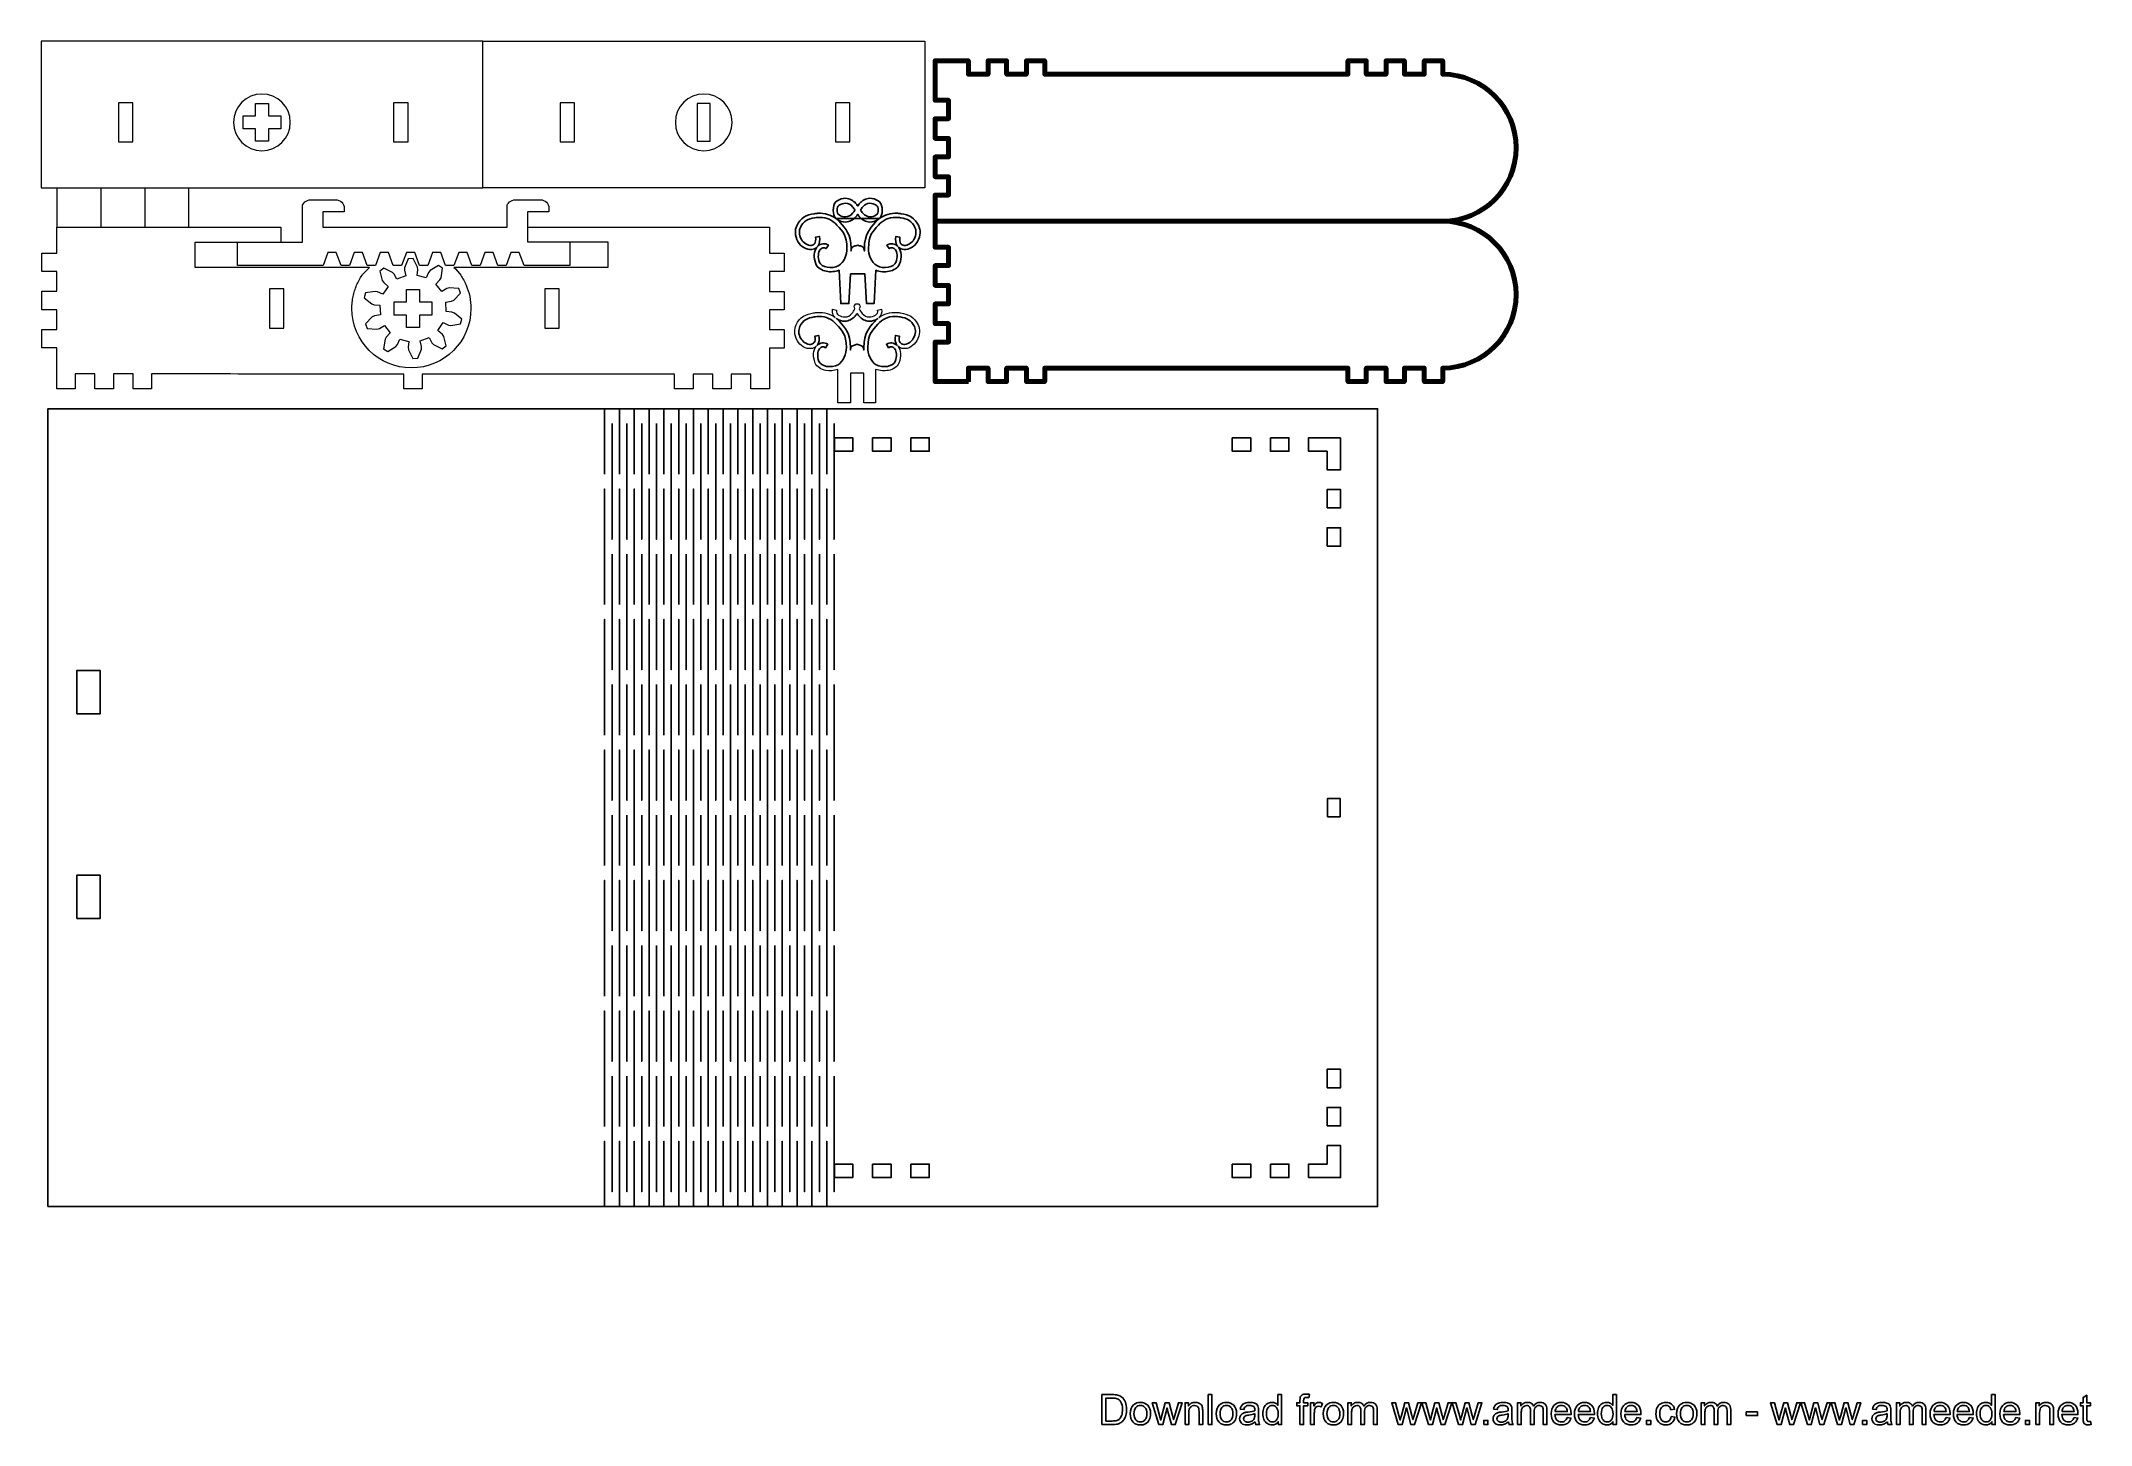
# Model space of a CAD drawing. Header units: millimetres. Extents: x -185 to 230, y -265 to 15.
import ezdxf

# ---------------------------------------------------------------- set-up
doc = ezdxf.new("R2010")
doc.units = ezdxf.units.MM
doc.header["$MEASUREMENT"] = 0
doc.layers.add('Layer 1', color=7, linetype='Continuous')

msp = doc.modelspace()

# ---------------------------------------------------------------- linework, layer by layer
at = {"layer": 'Layer 1', "color": 1, "lineweight": 9}
for points, knots in [([(-184.6848, 15.087), (-184.6848, 15.087), (-95.2528, 15.087), (-95.2528, 15.087), (-95.2528, 15.087), (-95.2528, 15.087), (-95.2528, -14.6553), (-95.2528, -14.6553), (-95.2528, -14.6553), (-95.2528, -14.6553), (-184.6848, -14.6553), (-184.6848, -14.6553), (-184.6848, -14.6553), (-184.6848, -14.6553), (-184.6848, 15.087), (-184.6848, 15.087)], [0, 0, 0, 0, 0.2, 0.2, 0.2, 0.2, 0.4, 0.4, 0.4, 0.4, 0.6, 0.6, 0.6, 0.6, 1, 1, 1, 1]), ([(-95.2528, 15.087), (-95.2528, 15.087), (-5.8209, 15.087), (-5.8209, 15.087), (-5.8209, 15.087), (-5.8209, 15.087), (-5.8209, -14.6553), (-5.8209, -14.6553), (-5.8209, -14.6553), (-5.8209, -14.6553), (-95.2528, -14.6553), (-95.2528, -14.6553)], [0, 0, 0, 0, 0.25, 0.25, 0.25, 0.25, 0.5, 0.5, 0.5, 0.5, 1, 1, 1, 1]), ([(-134.2283, -1.3814), (-134.2283, -4.552), (-136.7986, -7.1222), (-139.9692, -7.1222), (-139.9692, -7.1222), (-143.1398, -7.1222), (-145.7101, -4.5519), (-145.7101, -1.3814), (-145.7101, -1.3814), (-145.7101, 1.7892), (-143.1398, 4.3595), (-139.9692, 4.3595), (-139.9692, 4.3595), (-136.7986, 4.3595), (-134.2283, 1.7892), (-134.2283, -1.3814)], [0, 0, 0, 0, 0.2, 0.2, 0.2, 0.2, 0.4, 0.4, 0.4, 0.4, 0.6, 0.6, 0.6, 0.6, 1, 1, 1, 1]), ([(-44.7963, -1.3814), (-44.7963, -4.552), (-47.3666, -7.1222), (-50.5372, -7.1222), (-50.5372, -7.1222), (-53.7078, -7.1222), (-56.2781, -4.5519), (-56.2781, -1.3814), (-56.2781, -1.3814), (-56.2781, 1.7892), (-53.7078, 4.3595), (-50.5372, 4.3595), (-50.5372, 4.3595), (-47.3666, 4.3595), (-44.7963, 1.7892), (-44.7963, -1.3814)], [0, 0, 0, 0, 0.2, 0.2, 0.2, 0.2, 0.4, 0.4, 0.4, 0.4, 0.6, 0.6, 0.6, 0.6, 1, 1, 1, 1]), ([(-166.1068, 2.5762), (-166.1068, 2.5762), (-166.1068, -5.339), (-166.1068, -5.339), (-166.1068, -5.339), (-166.1068, -5.339), (-169.022, -5.339), (-169.022, -5.339), (-169.022, -5.339), (-169.022, -5.339), (-169.022, 2.5762), (-169.022, 2.5762), (-169.022, 2.5762), (-169.022, 2.5762), (-166.1068, 2.5762), (-166.1068, 2.5762)], [0, 0, 0, 0, 0.2, 0.2, 0.2, 0.2, 0.4, 0.4, 0.4, 0.4, 0.6, 0.6, 0.6, 0.6, 1, 1, 1, 1]), ([(-141.291, 2.44), (-141.291, 2.44), (-141.291, -0.0596), (-141.291, -0.0596), (-141.291, -0.0596), (-141.291, -0.0596), (-143.7906, -0.0596), (-143.7906, -0.0596), (-143.7906, -0.0596), (-143.7906, -0.0596), (-143.7906, -2.7028), (-143.7906, -2.7028), (-143.7906, -2.7028), (-143.7906, -2.7028), (-141.291, -2.7028), (-141.291, -2.7028), (-141.291, -2.7028), (-141.291, -2.7028), (-141.291, -5.2029), (-141.291, -5.2029), (-141.291, -5.2029), (-141.291, -5.2029), (-138.6478, -5.2029), (-138.6478, -5.2029), (-138.6478, -5.2029), (-138.6478, -5.2029), (-138.6478, -2.7028), (-138.6478, -2.7028), (-138.6478, -2.7028), (-138.6478, -2.7028), (-136.1477, -2.7028), (-136.1477, -2.7028), (-136.1477, -2.7028), (-136.1477, -2.7028), (-136.1477, -0.0596), (-136.1477, -0.0596), (-136.1477, -0.0596), (-136.1477, -0.0596), (-138.6478, -0.0596), (-138.6478, -0.0596), (-138.6478, -0.0596), (-138.6478, -0.0596), (-138.6478, 2.44), (-138.6478, 2.44), (-138.6478, 2.44), (-138.6478, 2.44), (-141.291, 2.44), (-141.291, 2.44)], [0, 0, 0, 0, 0.07692308, 0.07692308, 0.07692308, 0.07692308, 0.15384615, 0.15384615, 0.15384615, 0.15384615, 0.23076923, 0.23076923, 0.23076923, 0.23076923, 0.30769231, 0.30769231, 0.30769231, 0.30769231, 0.38461538, 0.38461538, 0.38461538, 0.38461538, 0.46153846, 0.46153846, 0.46153846, 0.46153846, 0.53846154, 0.53846154, 0.53846154, 0.53846154, 0.61538462, 0.61538462, 0.61538462, 0.61538462, 0.69230769, 0.69230769, 0.69230769, 0.69230769, 0.76923077, 0.76923077, 0.76923077, 0.76923077, 0.84615385, 0.84615385, 0.84615385, 0.84615385, 1, 1, 1, 1]), ([(-110.3933, 2.5762), (-110.3933, 2.5762), (-110.3933, -5.339), (-110.3933, -5.339), (-110.3933, -5.339), (-110.3933, -5.339), (-113.3084, -5.339), (-113.3084, -5.339), (-113.3084, -5.339), (-113.3084, -5.339), (-113.3084, 2.5762), (-113.3084, 2.5762), (-113.3084, 2.5762), (-113.3084, 2.5762), (-110.3933, 2.5762), (-110.3933, 2.5762)], [0, 0, 0, 0, 0.2, 0.2, 0.2, 0.2, 0.4, 0.4, 0.4, 0.4, 0.6, 0.6, 0.6, 0.6, 1, 1, 1, 1]), ([(-76.6748, 2.5762), (-76.6748, 2.5762), (-76.6748, -5.339), (-76.6748, -5.339), (-76.6748, -5.339), (-76.6748, -5.339), (-79.59, -5.339), (-79.59, -5.339), (-79.59, -5.339), (-79.59, -5.339), (-79.59, 2.5762), (-79.59, 2.5762), (-79.59, 2.5762), (-79.59, 2.5762), (-76.6748, 2.5762), (-76.6748, 2.5762)], [0, 0, 0, 0, 0.2, 0.2, 0.2, 0.2, 0.4, 0.4, 0.4, 0.4, 0.6, 0.6, 0.6, 0.6, 1, 1, 1, 1]), ([(-51.8588, 2.4402), (-51.8588, 2.4402), (-49.2156, 2.4402), (-49.2156, 2.4402), (-49.2156, 2.4402), (-49.2156, 2.4402), (-49.2156, -5.203), (-49.2156, -5.203), (-49.2156, -5.203), (-49.2156, -5.203), (-51.8588, -5.203), (-51.8588, -5.203), (-51.8588, -5.203), (-51.8588, -5.203), (-51.8588, 2.4402), (-51.8588, 2.4402)], [0, 0, 0, 0, 0.2, 0.2, 0.2, 0.2, 0.4, 0.4, 0.4, 0.4, 0.6, 0.6, 0.6, 0.6, 1, 1, 1, 1]), ([(-20.9612, 2.5762), (-20.9612, 2.5762), (-20.9612, -5.339), (-20.9612, -5.339), (-20.9612, -5.339), (-20.9612, -5.339), (-23.8764, -5.339), (-23.8764, -5.339), (-23.8764, -5.339), (-23.8764, -5.339), (-23.8764, 2.5762), (-23.8764, 2.5762), (-23.8764, 2.5762), (-23.8764, 2.5762), (-20.9612, 2.5762), (-20.9612, 2.5762)], [0, 0, 0, 0, 0.2, 0.2, 0.2, 0.2, 0.4, 0.4, 0.4, 0.4, 0.6, 0.6, 0.6, 0.6, 1, 1, 1, 1]), ([(-69.9683, -30.724), (-69.9683, -30.724), (-69.9685, -25.5816), (-69.9685, -25.5816), (-69.9685, -25.5816), (-69.9685, -25.5816), (-86.222, -25.5815), (-86.222, -25.5815), (-86.222, -25.5815), (-86.222, -25.5815), (-86.222, -19.4868), (-86.222, -19.4868), (-86.222, -19.4868), (-86.222, -19.4868), (-83.6315, -19.4868), (-83.6315, -19.4868), (-83.6315, -19.4868), (-83.6315, -19.4868), (-81.8802, -19.4868), (-81.8802, -19.4868), (-81.8802, -19.4868), (-81.8802, -19.4868), (-81.8771, -18.7907), (-81.8771, -18.7907), (-81.8771, -18.7907), (-81.8771, -17.8188), (-82.6596, -17.0363), (-83.6315, -17.0363), (-83.6315, -17.0363), (-83.6315, -17.0363), (-88.6038, -17.0363), (-88.6038, -17.0363), (-88.6038, -17.0363), (-89.5757, -17.0364), (-90.4084, -17.8209), (-90.3577, -18.3675), (-90.3577, -18.3675), (-90.3577, -18.3675), (-90.3577, -22.626), (-90.3577, -22.626), (-90.3577, -22.626), (-90.3577, -22.626), (-127.6531, -22.626), (-127.6531, -22.626), (-127.6531, -22.626), (-127.6531, -22.626), (-127.6531, -19.4868), (-127.6531, -19.4868), (-127.6531, -19.4868), (-127.6531, -19.4868), (-125.062, -19.4868), (-125.062, -19.4868), (-125.062, -19.4868), (-125.062, -19.4868), (-123.3112, -19.4868), (-123.3112, -19.4868), (-123.3112, -19.4868), (-123.3112, -19.4868), (-123.3082, -18.7907), (-123.3082, -18.7907), (-123.3082, -18.7907), (-123.3083, -17.8188), (-124.0907, -17.0363), (-125.0626, -17.0363), (-125.0626, -17.0363), (-125.0626, -17.0363), (-130.0343, -17.0362), (-130.0343, -17.0362), (-130.0343, -17.0362), (-131.0063, -17.0362), (-131.7882, -17.8184), (-131.7882, -18.3674), (-131.7882, -18.3674), (-131.7882, -18.3674), (-131.7882, -25.6223), (-131.7882, -25.6223), (-131.7882, -25.6223), (-131.7882, -25.6223), (-153.5034, -25.6223), (-153.5034, -25.6223), (-153.5034, -25.6223), (-153.5034, -25.6223), (-153.5034, -30.7239), (-153.5034, -30.7239), (-153.5034, -30.7239), (-153.5034, -30.7239), (-127.5626, -30.7238), (-127.5626, -30.7238), (-127.5626, -30.7238), (-127.5626, -30.7238), (-118.1709, -30.7238), (-118.1709, -30.7238), (-118.1709, -30.7238), (-118.4163, -31.0211), (-119.4825, -31.9979), (-119.6989, -32.3182), (-119.6989, -32.3182), (-119.9153, -32.6385), (-120.1167, -32.9697), (-120.302, -33.3109), (-120.302, -33.3109), (-120.4874, -33.6521), (-120.6567, -34.0033), (-120.809, -34.3634), (-120.809, -34.3634), (-120.9613, -34.7235), (-121.0966, -35.0926), (-121.2139, -35.4696), (-121.2139, -35.4696), (-121.3312, -35.8466), (-121.4304, -36.2316), (-121.5106, -36.6235), (-121.5106, -36.6235), (-121.5908, -37.0154), (-121.652, -37.4142), (-121.693, -37.819), (-121.693, -37.819), (-121.734, -38.2238), (-121.7555, -38.6344), (-121.7552, -39.0501), (-121.7552, -39.0501), (-121.7552, -45.6999), (-116.3644, -51.0907), (-109.7146, -51.0907), (-109.7146, -51.0907), (-103.0647, -51.0907), (-97.674, -45.6999), (-97.674, -39.0501), (-97.674, -39.0501), (-97.674, -38.2189), (-97.7582, -37.4073), (-97.9186, -36.6235), (-97.9186, -36.6235), (-98.079, -35.8397), (-98.3156, -35.0836), (-98.6202, -34.3633), (-98.6202, -34.3633), (-98.9248, -33.643), (-99.2976, -32.9586), (-99.7303, -32.318), (-99.7303, -32.318), (-99.9467, -31.9977), (-100.8593, -31.0209), (-101.1047, -30.7236), (-101.1047, -30.7236), (-101.1047, -30.7236), (-86.9118, -30.7239), (-86.9118, -30.7239), (-86.9118, -30.7239), (-86.9118, -30.7239), (-69.9683, -30.724), (-69.9683, -30.724)], [0, 0, 0, 0, 0.02564103, 0.02564103, 0.02564103, 0.02564103, 0.05128205, 0.05128205, 0.05128205, 0.05128205, 0.07692308, 0.07692308, 0.07692308, 0.07692308, 0.1025641, 0.1025641, 0.1025641, 0.1025641, 0.12820513, 0.12820513, 0.12820513, 0.12820513, 0.15384615, 0.15384615, 0.15384615, 0.15384615, 0.17948718, 0.17948718, 0.17948718, 0.17948718, 0.20512821, 0.20512821, 0.20512821, 0.20512821, 0.23076923, 0.23076923, 0.23076923, 0.23076923, 0.25641026, 0.25641026, 0.25641026, 0.25641026, 0.28205128, 0.28205128, 0.28205128, 0.28205128, 0.30769231, 0.30769231, 0.30769231, 0.30769231, 0.33333333, 0.33333333, 0.33333333, 0.33333333, 0.35897436, 0.35897436, 0.35897436, 0.35897436, 0.38461538, 0.38461538, 0.38461538, 0.38461538, 0.41025641, 0.41025641, 0.41025641, 0.41025641, 0.43589744, 0.43589744, 0.43589744, 0.43589744, 0.46153846, 0.46153846, 0.46153846, 0.46153846, 0.48717949, 0.48717949, 0.48717949, 0.48717949, 0.51282051, 0.51282051, 0.51282051, 0.51282051, 0.53846154, 0.53846154, 0.53846154, 0.53846154, 0.56410256, 0.56410256, 0.56410256, 0.56410256, 0.58974359, 0.58974359, 0.58974359, 0.58974359, 0.61538462, 0.61538462, 0.61538462, 0.61538462, 0.64102564, 0.64102564, 0.64102564, 0.64102564, 0.66666667, 0.66666667, 0.66666667, 0.66666667, 0.69230769, 0.69230769, 0.69230769, 0.69230769, 0.71794872, 0.71794872, 0.71794872, 0.71794872, 0.74358974, 0.74358974, 0.74358974, 0.74358974, 0.76923077, 0.76923077, 0.76923077, 0.76923077, 0.79487179, 0.79487179, 0.79487179, 0.79487179, 0.82051282, 0.82051282, 0.82051282, 0.82051282, 0.84615385, 0.84615385, 0.84615385, 0.84615385, 0.87179487, 0.87179487, 0.87179487, 0.87179487, 0.8974359, 0.8974359, 0.8974359, 0.8974359, 0.92307692, 0.92307692, 0.92307692, 0.92307692, 0.94871795, 0.94871795, 0.94871795, 0.94871795, 1, 1, 1, 1]), ([(-23.7816, -20.852), (-24.8003, -20.0787), (-26.0309, -19.7223), (-27.4171, -19.7911), (-27.4171, -19.7911), (-27.6713, -19.8037), (-27.931, -19.8305), (-28.1953, -19.8717), (-28.1953, -19.8717), (-29.6852, -20.1043), (-31.01, -20.7172), (-31.7269, -22.3253), (-31.7269, -22.3253), (-32.0803, -23.1179), (-32.1707, -24.2785), (-31.4639, -25.5215), (-31.4639, -25.5215), (-30.8988, -26.5152), (-29.7403, -27.242), (-28.7125, -27.1162), (-28.7125, -27.1162), (-28.3233, -27.0686), (-27.9407, -26.9155), (-27.6418, -26.6423), (-27.6418, -26.6423), (-27.6478, -26.6493), (-27.6542, -26.657), (-27.6601, -26.665), (-27.6601, -26.665), (-28.2209, -27.3809), (-28.3866, -28.753), (-27.8507, -30.039), (-27.8507, -30.039), (-27.5065, -30.865), (-26.651, -31.3435), (-25.7139, -31.5283), (-25.7139, -31.5283), (-24.9228, -31.6844), (-23.9444, -31.6322), (-23.1583, -31.3206), (-23.1583, -31.3206), (-23.1583, -31.3206), (-22.8083, -38.0573), (-22.8083, -38.0573), (-22.8083, -38.0573), (-22.8083, -38.0573), (-21.1683, -38.0593), (-21.1683, -38.0593), (-21.1683, -38.0593), (-21.1683, -38.0593), (-20.8183, -32.06), (-20.8183, -32.06), (-20.8183, -32.06), (-20.8183, -32.06), (-17.9324, -32.06), (-17.9324, -32.06), (-17.9324, -32.06), (-17.9324, -32.06), (-17.5824, -38.0579), (-17.5824, -38.0579), (-17.5824, -38.0579), (-17.5824, -38.0579), (-16.0655, -38.0581), (-16.0655, -38.0581), (-16.0655, -38.0581), (-16.0655, -38.0581), (-15.7155, -31.321), (-15.7155, -31.321), (-15.7155, -31.321), (-14.9294, -31.6326), (-13.8287, -31.6848), (-13.0376, -31.5287), (-13.0376, -31.5287), (-12.1005, -31.3438), (-11.2451, -30.8654), (-10.9008, -30.0394), (-10.9008, -30.0394), (-10.3649, -28.7534), (-10.5306, -27.3814), (-11.0914, -26.6654), (-11.0914, -26.6654), (-11.0974, -26.6574), (-11.1038, -26.6497), (-11.1097, -26.6427), (-11.1097, -26.6427), (-10.8108, -26.9159), (-10.4282, -27.069), (-10.039, -27.1166), (-10.039, -27.1166), (-9.0112, -27.2424), (-7.8527, -26.5156), (-7.2876, -25.5219), (-7.2876, -25.5219), (-6.5808, -24.2789), (-6.6713, -23.1183), (-7.0246, -22.3257), (-7.0246, -22.3257), (-7.7415, -20.7176), (-9.0668, -20.1047), (-10.5567, -19.8721), (-10.5567, -19.8721), (-10.821, -19.8309), (-11.0802, -19.8041), (-11.3344, -19.7915), (-11.3344, -19.7915), (-12.7207, -19.7227), (-13.9512, -20.0791), (-14.9699, -20.8524)], [0, 0, 0, 0, 0.03571429, 0.03571429, 0.03571429, 0.03571429, 0.07142857, 0.07142857, 0.07142857, 0.07142857, 0.10714286, 0.10714286, 0.10714286, 0.10714286, 0.14285714, 0.14285714, 0.14285714, 0.14285714, 0.17857143, 0.17857143, 0.17857143, 0.17857143, 0.21428571, 0.21428571, 0.21428571, 0.21428571, 0.25, 0.25, 0.25, 0.25, 0.28571429, 0.28571429, 0.28571429, 0.28571429, 0.32142857, 0.32142857, 0.32142857, 0.32142857, 0.35714286, 0.35714286, 0.35714286, 0.35714286, 0.39285714, 0.39285714, 0.39285714, 0.39285714, 0.42857143, 0.42857143, 0.42857143, 0.42857143, 0.46428571, 0.46428571, 0.46428571, 0.46428571, 0.5, 0.5, 0.5, 0.5, 0.53571429, 0.53571429, 0.53571429, 0.53571429, 0.57142857, 0.57142857, 0.57142857, 0.57142857, 0.60714286, 0.60714286, 0.60714286, 0.60714286, 0.64285714, 0.64285714, 0.64285714, 0.64285714, 0.67857143, 0.67857143, 0.67857143, 0.67857143, 0.71428571, 0.71428571, 0.71428571, 0.71428571, 0.75, 0.75, 0.75, 0.75, 0.78571429, 0.78571429, 0.78571429, 0.78571429, 0.82142857, 0.82142857, 0.82142857, 0.82142857, 0.85714286, 0.85714286, 0.85714286, 0.85714286, 0.89285714, 0.89285714, 0.89285714, 0.89285714, 0.92857143, 0.92857143, 0.92857143, 0.92857143, 1, 1, 1, 1]), ([(-14.9699, -20.8525), (-14.5469, -20.454), (-14.4185, -19.8626), (-14.4185, -19.1602), (-14.4185, -19.1602), (-14.4185, -18.4578), (-14.5469, -17.8664), (-14.9699, -17.4679), (-14.9699, -17.4679), (-14.9699, -17.4679), (-15.2068, -17.2687), (-15.2068, -17.2687), (-15.2068, -17.2687), (-15.7191, -16.9111), (-16.3512, -16.7494), (-16.9317, -16.7552), (-16.9317, -16.7552), (-17.7583, -16.7632), (-18.4554, -17.1888), (-18.9624, -17.7639), (-18.9624, -17.7639), (-19.1153, -17.9373), (-19.2528, -18.1249), (-19.3756, -18.3216), (-19.3756, -18.3216), (-19.4984, -18.1249), (-19.636, -17.9373), (-19.7889, -17.7639), (-19.7889, -17.7639), (-20.2959, -17.1888), (-20.9931, -16.7635), (-21.8196, -16.7552), (-21.8196, -16.7552), (-22.4003, -16.7492), (-23.0323, -16.9112), (-23.5446, -17.2687), (-23.5446, -17.2687), (-23.5446, -17.2687), (-23.7815, -17.4683), (-23.7815, -17.4683), (-23.7815, -17.4683), (-24.2045, -17.8668), (-24.3329, -18.4582), (-24.3329, -19.1602), (-24.3329, -19.1602), (-24.3329, -19.8622), (-24.2045, -20.4535), (-23.7815, -20.8521)], [0, 0, 0, 0, 0.07692308, 0.07692308, 0.07692308, 0.07692308, 0.15384615, 0.15384615, 0.15384615, 0.15384615, 0.23076923, 0.23076923, 0.23076923, 0.23076923, 0.30769231, 0.30769231, 0.30769231, 0.30769231, 0.38461538, 0.38461538, 0.38461538, 0.38461538, 0.46153846, 0.46153846, 0.46153846, 0.46153846, 0.53846154, 0.53846154, 0.53846154, 0.53846154, 0.61538462, 0.61538462, 0.61538462, 0.61538462, 0.69230769, 0.69230769, 0.69230769, 0.69230769, 0.76923077, 0.76923077, 0.76923077, 0.76923077, 0.84615385, 0.84615385, 0.84615385, 0.84615385, 1, 1, 1, 1]), ([(-21.8275, -17.7469), (-22.2537, -17.7429), (-22.7765, -17.8901), (-23.1137, -18.1396), (-23.1137, -18.1396), (-23.451, -18.3892), (-23.5224, -18.6541), (-23.5225, -19.1318), (-23.5225, -19.1318), (-23.5225, -19.6094), (-23.4511, -19.8744), (-23.1137, -20.124), (-23.1137, -20.124), (-22.7764, -20.3736), (-22.2536, -20.5207), (-21.8275, -20.5167), (-21.8275, -20.5167), (-21.272, -20.5107), (-20.8019, -20.2366), (-20.4064, -19.7881), (-20.4064, -19.7881), (-20.2369, -19.5958), (-20.0863, -19.3715), (-19.9573, -19.1318), (-19.9573, -19.1318), (-20.0863, -18.8921), (-20.2368, -18.6678), (-20.4064, -18.4755), (-20.4064, -18.4755), (-20.8019, -18.0269), (-21.272, -17.7529), (-21.8275, -17.7469)], [0, 0, 0, 0, 0.11111111, 0.11111111, 0.11111111, 0.11111111, 0.22222222, 0.22222222, 0.22222222, 0.22222222, 0.33333333, 0.33333333, 0.33333333, 0.33333333, 0.44444444, 0.44444444, 0.44444444, 0.44444444, 0.55555556, 0.55555556, 0.55555556, 0.55555556, 0.66666667, 0.66666667, 0.66666667, 0.66666667, 0.77777778, 0.77777778, 0.77777778, 0.77777778, 1, 1, 1, 1]), ([(-18.7941, -19.1318), (-18.4067, -19.8489), (-17.6486, -20.4956), (-16.9234, -20.5167), (-16.9234, -20.5167), (-16.4973, -20.5207), (-15.9745, -20.3735), (-15.6373, -20.124), (-15.6373, -20.124), (-15.3, -19.8744), (-15.2291, -19.6095), (-15.2291, -19.1318), (-15.2291, -19.1318), (-15.2291, -18.6542), (-15.3, -18.3892), (-15.6373, -18.1396), (-15.6373, -18.1396), (-15.9746, -17.89), (-16.4974, -17.7429), (-16.9234, -17.7469), (-16.9234, -17.7469), (-17.4789, -17.7529), (-17.9495, -18.027), (-18.345, -18.4755), (-18.345, -18.4755), (-18.5145, -18.6678), (-18.6651, -18.8921), (-18.7941, -19.1318)], [0, 0, 0, 0, 0.125, 0.125, 0.125, 0.125, 0.25, 0.25, 0.25, 0.25, 0.375, 0.375, 0.375, 0.375, 0.5, 0.5, 0.5, 0.5, 0.625, 0.625, 0.625, 0.625, 0.75, 0.75, 0.75, 0.75, 1, 1, 1, 1]), ([(-86.222, -22.5815), (-86.222, -22.5815), (-37.2455, -22.5865), (-37.2455, -22.5865), (-37.2455, -22.5865), (-37.2455, -22.5865), (-37.2455, -27.8544), (-37.2455, -27.8544), (-37.2455, -27.8544), (-37.2455, -27.8544), (-34.2514, -27.8544), (-34.2514, -27.8544), (-34.2514, -27.8544), (-34.2514, -27.8544), (-34.2514, -31.5896), (-34.2514, -31.5896), (-34.2514, -31.5896), (-34.2514, -31.5896), (-37.2455, -31.5896), (-37.2455, -31.5896), (-37.2455, -31.5896), (-37.2455, -31.5896), (-37.2455, -35.5868), (-37.2455, -35.5868), (-37.2455, -35.5868), (-37.2455, -35.5868), (-34.2514, -35.5867), (-34.2514, -35.5867), (-34.2514, -35.5867), (-34.2514, -35.5867), (-34.2514, -39.3219), (-34.2514, -39.3219), (-34.2514, -39.3219), (-34.2514, -39.3219), (-37.2455, -39.3219), (-37.2455, -39.3219), (-37.2455, -39.3219), (-37.2455, -39.3219), (-37.2455, -43.3191), (-37.2455, -43.3191), (-37.2455, -43.3191), (-37.2455, -43.3191), (-34.2514, -43.3191), (-34.2514, -43.3191), (-34.2514, -43.3191), (-34.2514, -43.3191), (-34.2514, -47.0543), (-34.2514, -47.0543), (-34.2514, -47.0543), (-34.2514, -47.0543), (-37.2455, -47.0543), (-37.2455, -47.0543), (-37.2455, -47.0543), (-37.2455, -47.0543), (-37.2455, -50.4148), (-37.2455, -50.4148), (-37.2455, -50.4148), (-37.2455, -50.4148), (-37.2455, -52.3222), (-37.2455, -52.3222), (-37.2455, -52.3222), (-37.2455, -52.3222), (-37.2455, -55.3029), (-37.2455, -55.3029), (-37.2455, -55.3029), (-37.2455, -55.3029), (-40.9807, -55.3029), (-40.9807, -55.3029), (-40.9807, -55.3029), (-40.9807, -55.3029), (-40.9807, -52.3222), (-40.9807, -52.3222), (-40.9807, -52.3222), (-40.9807, -52.3222), (-44.9778, -52.3222), (-44.9778, -52.3222), (-44.9778, -52.3222), (-44.9778, -52.3222), (-44.9778, -55.3029), (-44.9778, -55.3029), (-44.9778, -55.3029), (-44.9778, -55.3029), (-48.713, -55.3029), (-48.713, -55.3029), (-48.713, -55.3029), (-48.713, -55.3029), (-48.713, -52.3222), (-48.713, -52.3222), (-48.713, -52.3222), (-48.713, -52.3222), (-52.7102, -52.3222), (-52.7102, -52.3222), (-52.7102, -52.3222), (-52.7102, -52.3222), (-52.7102, -55.3029), (-52.7102, -55.3029), (-52.7102, -55.3029), (-52.7102, -55.3029), (-56.4454, -55.3029), (-56.4454, -55.3029), (-56.4454, -55.3029), (-56.4454, -55.3029), (-56.4454, -52.3222), (-56.4454, -52.3222), (-56.4454, -52.3222), (-73.4667, -52.3222), (-90.4881, -52.3222), (-107.5094, -52.3222), (-107.5094, -52.3222), (-107.5094, -52.3222), (-107.5294, -55.3024), (-107.5294, -55.3024), (-107.5294, -55.3024), (-107.5294, -55.3024), (-111.2254, -55.3023), (-111.2254, -55.3023), (-111.2254, -55.3023), (-111.2254, -55.3023), (-111.2451, -52.3221), (-111.2451, -52.3221), (-111.2451, -52.3221), (-128.2665, -52.3221), (-145.288, -52.3111), (-162.3094, -52.3061), (-162.3094, -52.3061), (-162.3094, -52.3061), (-162.3094, -55.3028), (-162.3094, -55.3028), (-162.3094, -55.3028), (-162.3094, -55.3028), (-166.0451, -55.3029), (-166.0451, -55.3029), (-166.0451, -55.3029), (-166.0451, -55.3029), (-166.0451, -52.3062), (-166.0451, -52.3062), (-166.0451, -52.3062), (-166.0451, -52.3062), (-170.0422, -52.3062), (-170.0422, -52.3062), (-170.0422, -52.3062), (-170.0422, -52.3062), (-170.0422, -55.3029), (-170.0422, -55.3029), (-170.0422, -55.3029), (-170.0422, -55.3029), (-173.7774, -55.3029), (-173.7774, -55.3029), (-173.7774, -55.3029), (-173.7774, -55.3029), (-173.7774, -52.3062), (-173.7774, -52.3062), (-173.7774, -52.3062), (-173.7774, -52.3062), (-177.7746, -52.3062), (-177.7746, -52.3062), (-177.7746, -52.3062), (-177.7746, -52.3062), (-177.7746, -55.3029), (-177.7746, -55.3029), (-177.7746, -55.3029), (-177.7746, -55.3029), (-181.5098, -55.3029), (-181.5098, -55.3029), (-181.5098, -55.3029), (-181.5098, -55.3029), (-181.5098, -52.3062), (-181.5098, -52.3062), (-181.5098, -52.3062), (-181.5098, -52.3062), (-181.5098, -50.8758), (-181.5098, -50.8758), (-181.5098, -50.8758), (-181.5098, -50.8758), (-181.5098, -47.0383), (-181.5098, -47.0383), (-181.5098, -47.0383), (-181.5098, -47.0383), (-184.5101, -47.0383), (-184.5101, -47.0383), (-184.5101, -47.0383), (-184.5101, -47.0383), (-184.5101, -43.3031), (-184.5101, -43.3031), (-184.5101, -43.3031), (-184.5101, -43.3031), (-181.5098, -43.3031), (-181.5098, -43.3031), (-181.5098, -43.3031), (-181.5098, -43.3031), (-181.5098, -39.3059), (-181.5098, -39.3059), (-181.5098, -39.3059), (-181.5098, -39.3059), (-184.5101, -39.3059), (-184.5101, -39.3059), (-184.5101, -39.3059), (-184.5101, -39.3059), (-184.5101, -35.5707), (-184.5101, -35.5707), (-184.5101, -35.5707), (-184.5101, -35.5707), (-181.5098, -35.5707), (-181.5098, -35.5707), (-181.5098, -35.5707), (-181.5098, -35.5707), (-181.5098, -31.5735), (-181.5098, -31.5735), (-181.5098, -31.5735), (-181.5098, -31.5735), (-184.5101, -31.5736), (-184.5101, -31.5736), (-184.5101, -31.5736), (-184.5101, -31.5736), (-184.5101, -27.8384), (-184.5101, -27.8384), (-184.5101, -27.8384), (-184.5101, -27.8384), (-181.5098, -27.8384), (-181.5098, -27.8384), (-181.5098, -27.8384), (-181.5098, -27.8384), (-181.5098, -22.5705), (-181.5098, -22.5705), (-181.5098, -22.5705), (-181.5098, -22.5705), (-136.1302, -22.582), (-136.1302, -22.582), (-136.1302, -22.582), (-136.1302, -22.582), (-136.1302, -25.6223), (-136.1302, -25.6223)], [0, 0, 0, 0, 0.01694915, 0.01694915, 0.01694915, 0.01694915, 0.03389831, 0.03389831, 0.03389831, 0.03389831, 0.05084746, 0.05084746, 0.05084746, 0.05084746, 0.06779661, 0.06779661, 0.06779661, 0.06779661, 0.08474576, 0.08474576, 0.08474576, 0.08474576, 0.10169492, 0.10169492, 0.10169492, 0.10169492, 0.11864407, 0.11864407, 0.11864407, 0.11864407, 0.13559322, 0.13559322, 0.13559322, 0.13559322, 0.15254237, 0.15254237, 0.15254237, 0.15254237, 0.16949153, 0.16949153, 0.16949153, 0.16949153, 0.18644068, 0.18644068, 0.18644068, 0.18644068, 0.20338983, 0.20338983, 0.20338983, 0.20338983, 0.22033898, 0.22033898, 0.22033898, 0.22033898, 0.23728814, 0.23728814, 0.23728814, 0.23728814, 0.25423729, 0.25423729, 0.25423729, 0.25423729, 0.27118644, 0.27118644, 0.27118644, 0.27118644, 0.28813559, 0.28813559, 0.28813559, 0.28813559, 0.30508475, 0.30508475, 0.30508475, 0.30508475, 0.3220339, 0.3220339, 0.3220339, 0.3220339, 0.33898305, 0.33898305, 0.33898305, 0.33898305, 0.3559322, 0.3559322, 0.3559322, 0.3559322, 0.37288136, 0.37288136, 0.37288136, 0.37288136, 0.38983051, 0.38983051, 0.38983051, 0.38983051, 0.40677966, 0.40677966, 0.40677966, 0.40677966, 0.42372881, 0.42372881, 0.42372881, 0.42372881, 0.44067797, 0.44067797, 0.44067797, 0.44067797, 0.45762712, 0.45762712, 0.45762712, 0.45762712, 0.47457627, 0.47457627, 0.47457627, 0.47457627, 0.49152542, 0.49152542, 0.49152542, 0.49152542, 0.50847458, 0.50847458, 0.50847458, 0.50847458, 0.52542373, 0.52542373, 0.52542373, 0.52542373, 0.54237288, 0.54237288, 0.54237288, 0.54237288, 0.55932203, 0.55932203, 0.55932203, 0.55932203, 0.57627119, 0.57627119, 0.57627119, 0.57627119, 0.59322034, 0.59322034, 0.59322034, 0.59322034, 0.61016949, 0.61016949, 0.61016949, 0.61016949, 0.62711864, 0.62711864, 0.62711864, 0.62711864, 0.6440678, 0.6440678, 0.6440678, 0.6440678, 0.66101695, 0.66101695, 0.66101695, 0.66101695, 0.6779661, 0.6779661, 0.6779661, 0.6779661, 0.69491525, 0.69491525, 0.69491525, 0.69491525, 0.71186441, 0.71186441, 0.71186441, 0.71186441, 0.72881356, 0.72881356, 0.72881356, 0.72881356, 0.74576271, 0.74576271, 0.74576271, 0.74576271, 0.76271186, 0.76271186, 0.76271186, 0.76271186, 0.77966102, 0.77966102, 0.77966102, 0.77966102, 0.79661017, 0.79661017, 0.79661017, 0.79661017, 0.81355932, 0.81355932, 0.81355932, 0.81355932, 0.83050847, 0.83050847, 0.83050847, 0.83050847, 0.84745763, 0.84745763, 0.84745763, 0.84745763, 0.86440678, 0.86440678, 0.86440678, 0.86440678, 0.88135593, 0.88135593, 0.88135593, 0.88135593, 0.89830508, 0.89830508, 0.89830508, 0.89830508, 0.91525424, 0.91525424, 0.91525424, 0.91525424, 0.93220339, 0.93220339, 0.93220339, 0.93220339, 0.94915254, 0.94915254, 0.94915254, 0.94915254, 0.96610169, 0.96610169, 0.96610169, 0.96610169, 1, 1, 1, 1]), ([(-23.7816, -20.852), (-23.7816, -20.852), (-23.7816, -20.852), (-23.7816, -20.852), (-23.7816, -20.852), (-23.7816, -20.852), (-23.7816, -20.852), (-23.7816, -20.852)], [0, 0, 0, 0, 0.33333333, 0.33333333, 0.33333333, 0.33333333, 1, 1, 1, 1]), ([(-77.6403, -25.5816), (-77.6403, -25.5816), (-77.6403, -30.3783), (-77.6403, -30.3783), (-77.6403, -30.3783), (-77.6403, -30.3783), (-86.9116, -30.356), (-86.9116, -30.356), (-86.9116, -30.356), (-86.9116, -30.356), (-87.8743, -27.7102), (-87.8743, -27.7102), (-87.8743, -27.7102), (-87.8743, -27.7102), (-89.5574, -27.7102), (-89.5574, -27.7102), (-89.5574, -27.7102), (-89.5574, -27.7102), (-90.5201, -30.356), (-90.5201, -30.356), (-90.5201, -30.356), (-90.5201, -30.356), (-92.2032, -30.356), (-92.2032, -30.356), (-92.2032, -30.356), (-92.2032, -30.356), (-93.1665, -27.7102), (-93.1665, -27.7102), (-93.1665, -27.7102), (-93.1665, -27.7102), (-94.8496, -27.7102), (-94.8496, -27.7102), (-94.8496, -27.7102), (-94.8496, -27.7102), (-95.8123, -30.356), (-95.8123, -30.356), (-95.8123, -30.356), (-95.8123, -30.356), (-97.4954, -30.356), (-97.4954, -30.356), (-97.4954, -30.356), (-97.4954, -30.356), (-98.4581, -27.7102), (-98.4581, -27.7102), (-98.4581, -27.7102), (-98.4581, -27.7102), (-100.1402, -27.7102), (-100.1402, -27.7102), (-100.1402, -27.7102), (-100.1402, -27.7102), (-101.1045, -30.356), (-101.1045, -30.356), (-101.1045, -30.356), (-101.1045, -30.356), (-102.7866, -30.356), (-102.7866, -30.356), (-102.7866, -30.356), (-102.7866, -30.356), (-103.7493, -27.7102), (-103.7493, -27.7102), (-103.7493, -27.7102), (-103.7493, -27.7102), (-105.4324, -27.7102), (-105.4324, -27.7102), (-105.4324, -27.7102), (-105.4324, -27.7102), (-106.3951, -30.356), (-106.3951, -30.356), (-106.3951, -30.356), (-106.3951, -30.356), (-108.0782, -30.356), (-108.0782, -30.356), (-108.0782, -30.356), (-108.0782, -30.356), (-109.0415, -27.7102), (-109.0415, -27.7102), (-109.0415, -27.7102), (-109.0415, -27.7102), (-110.7246, -27.7102), (-110.7246, -27.7102), (-110.7246, -27.7102), (-110.7246, -27.7102), (-111.6873, -30.356), (-111.6873, -30.356), (-111.6873, -30.356), (-111.6873, -30.356), (-113.3704, -30.356), (-113.3704, -30.356), (-113.3704, -30.356), (-113.3704, -30.356), (-114.3331, -27.7102), (-114.3331, -27.7102), (-114.3331, -27.7102), (-114.3331, -27.7102), (-116.0152, -27.7102), (-116.0152, -27.7102), (-116.0152, -27.7102), (-116.0152, -27.7102), (-116.9795, -30.356), (-116.9795, -30.356), (-116.9795, -30.356), (-116.9795, -30.356), (-118.6616, -30.356), (-118.6616, -30.356), (-118.6616, -30.356), (-118.6616, -30.356), (-119.6243, -27.7102), (-119.6243, -27.7102), (-119.6243, -27.7102), (-119.6243, -27.7102), (-121.3074, -27.7102), (-121.3074, -27.7102), (-121.3074, -27.7102), (-121.3074, -27.7102), (-122.2701, -30.356), (-122.2701, -30.356), (-122.2701, -30.356), (-122.2701, -30.356), (-123.9532, -30.356), (-123.9532, -30.356), (-123.9532, -30.356), (-123.9532, -30.356), (-124.9165, -27.7102), (-124.9165, -27.7102), (-124.9165, -27.7102), (-124.9165, -27.7102), (-126.5996, -27.7102), (-126.5996, -27.7102), (-126.5996, -27.7102), (-126.5996, -27.7102), (-127.5623, -30.356), (-127.5623, -30.356), (-127.5623, -30.356), (-127.5623, -30.356), (-144.9401, -30.3559), (-144.9401, -30.3559), (-144.9401, -30.3559), (-144.9401, -30.3559), (-144.9401, -25.6224), (-144.9401, -25.6224)], [0, 0, 0, 0, 0.02777778, 0.02777778, 0.02777778, 0.02777778, 0.05555556, 0.05555556, 0.05555556, 0.05555556, 0.08333333, 0.08333333, 0.08333333, 0.08333333, 0.11111111, 0.11111111, 0.11111111, 0.11111111, 0.13888889, 0.13888889, 0.13888889, 0.13888889, 0.16666667, 0.16666667, 0.16666667, 0.16666667, 0.19444444, 0.19444444, 0.19444444, 0.19444444, 0.22222222, 0.22222222, 0.22222222, 0.22222222, 0.25, 0.25, 0.25, 0.25, 0.27777778, 0.27777778, 0.27777778, 0.27777778, 0.30555556, 0.30555556, 0.30555556, 0.30555556, 0.33333333, 0.33333333, 0.33333333, 0.33333333, 0.36111111, 0.36111111, 0.36111111, 0.36111111, 0.38888889, 0.38888889, 0.38888889, 0.38888889, 0.41666667, 0.41666667, 0.41666667, 0.41666667, 0.44444444, 0.44444444, 0.44444444, 0.44444444, 0.47222222, 0.47222222, 0.47222222, 0.47222222, 0.5, 0.5, 0.5, 0.5, 0.52777778, 0.52777778, 0.52777778, 0.52777778, 0.55555556, 0.55555556, 0.55555556, 0.55555556, 0.58333333, 0.58333333, 0.58333333, 0.58333333, 0.61111111, 0.61111111, 0.61111111, 0.61111111, 0.63888889, 0.63888889, 0.63888889, 0.63888889, 0.66666667, 0.66666667, 0.66666667, 0.66666667, 0.69444444, 0.69444444, 0.69444444, 0.69444444, 0.72222222, 0.72222222, 0.72222222, 0.72222222, 0.75, 0.75, 0.75, 0.75, 0.77777778, 0.77777778, 0.77777778, 0.77777778, 0.80555556, 0.80555556, 0.80555556, 0.80555556, 0.83333333, 0.83333333, 0.83333333, 0.83333333, 0.86111111, 0.86111111, 0.86111111, 0.86111111, 0.88888889, 0.88888889, 0.88888889, 0.88888889, 0.91666667, 0.91666667, 0.91666667, 0.91666667, 0.94444444, 0.94444444, 0.94444444, 0.94444444, 1, 1, 1, 1]), ([(-102.6736, -39.6903), (-102.6736, -39.6903), (-101.5024, -39.8019), (-101.5024, -39.8019), (-101.5024, -39.8019), (-101.5024, -39.8019), (-101.0096, -39.975), (-101.0096, -39.975), (-101.0096, -39.975), (-101.0096, -39.975), (-99.5137, -41.2372), (-99.5137, -41.2372), (-99.5137, -41.2372), (-99.5137, -41.2372), (-99.7748, -42.1917), (-99.7748, -42.1917), (-99.7748, -42.1917), (-99.7748, -42.1917), (-101.7049, -42.5166), (-101.7049, -42.5166), (-101.7049, -42.5166), (-101.7049, -42.5166), (-102.2171, -42.4148), (-102.2171, -42.4148), (-102.2171, -42.4148), (-102.2171, -42.4148), (-103.282, -41.9147), (-103.282, -41.9147), (-103.282, -41.9147), (-103.282, -41.9147), (-104.3303, -43.5106), (-104.3303, -43.5106), (-104.3303, -43.5106), (-104.3303, -43.5106), (-103.4484, -44.2893), (-103.4484, -44.2893), (-103.4484, -44.2893), (-103.4484, -44.2893), (-103.1515, -44.719), (-103.1515, -44.719), (-103.1515, -44.719), (-103.1515, -44.719), (-102.6832, -46.6194), (-102.6832, -46.6194), (-102.6832, -46.6194), (-102.6832, -46.6194), (-103.4555, -47.2381), (-103.4555, -47.2381), (-103.4555, -47.2381), (-103.4555, -47.2381), (-105.208, -46.3665), (-105.208, -46.3665), (-105.208, -46.3665), (-105.208, -46.3665), (-105.5625, -45.983), (-105.5625, -45.983), (-105.5625, -45.983), (-105.5625, -45.983), (-106.1301, -44.9525), (-106.1301, -44.9525), (-106.1301, -44.9525), (-106.1301, -44.9525), (-107.9162, -45.6274), (-107.9162, -45.6274), (-107.9162, -45.6274), (-107.9162, -45.6274), (-107.6604, -46.7758), (-107.6604, -46.7758), (-107.6604, -46.7758), (-107.6604, -46.7758), (-107.6727, -47.2979), (-107.6727, -47.2979), (-107.6727, -47.2979), (-107.6727, -47.2979), (-108.4108, -49.1106), (-108.4108, -49.1106), (-108.4108, -49.1106), (-108.4108, -49.1106), (-109.3993, -49.1572), (-109.3993, -49.1572), (-109.3993, -49.1572), (-109.3993, -49.1572), (-110.3048, -47.422), (-110.3048, -47.422), (-110.3048, -47.422), (-110.3048, -47.422), (-110.3663, -46.9034), (-110.3663, -46.9034), (-110.3663, -46.9034), (-110.3663, -46.9034), (-110.2198, -45.7361), (-110.2198, -45.7361), (-110.2198, -45.7361), (-110.2198, -45.7361), (-112.0615, -45.2322), (-112.0615, -45.2322), (-112.0615, -45.2322), (-112.0615, -45.2322), (-112.5296, -46.3115), (-112.5296, -46.3115), (-112.5296, -46.3115), (-112.5296, -46.3115), (-112.8465, -46.7267), (-112.8465, -46.7267), (-112.8465, -46.7267), (-112.8465, -46.7267), (-114.5092, -47.7594), (-114.5092, -47.7594), (-114.5092, -47.7594), (-114.5092, -47.7594), (-115.3362, -47.2161), (-115.3362, -47.2161), (-115.3362, -47.2161), (-115.3362, -47.2161), (-115.0488, -45.2801), (-115.0488, -45.2801), (-115.0488, -45.2801), (-115.0488, -45.2801), (-114.7936, -44.8244), (-114.7936, -44.8244), (-114.7936, -44.8244), (-114.7936, -44.8244), (-113.9889, -43.9661), (-113.9889, -43.9661), (-113.9889, -43.9661), (-113.9889, -43.9661), (-115.1827, -42.476), (-115.1827, -42.476), (-115.1827, -42.476), (-115.1827, -42.476), (-116.1959, -43.0741), (-116.1959, -43.0741), (-116.1959, -43.0741), (-116.1959, -43.0741), (-116.6963, -43.2237), (-116.6963, -43.2237), (-116.6963, -43.2237), (-116.6963, -43.2237), (-118.6484, -43.0818), (-118.6484, -43.0818), (-118.6484, -43.0818), (-118.6484, -43.0818), (-118.9981, -42.1561), (-118.9981, -42.1561), (-118.9981, -42.1561), (-118.9981, -42.1561), (-117.6276, -40.7587), (-117.6276, -40.7587), (-117.6276, -40.7587), (-117.6276, -40.7587), (-117.1533, -40.54), (-117.1533, -40.54), (-117.1533, -40.54), (-117.1533, -40.54), (-115.9978, -40.3186), (-115.9978, -40.3186), (-115.9978, -40.3186), (-115.9978, -40.3186), (-116.0878, -38.4113), (-116.0878, -38.4113), (-116.0878, -38.4113), (-116.0878, -38.4113), (-117.259, -38.2996), (-117.259, -38.2996), (-117.259, -38.2996), (-117.259, -38.2996), (-117.7518, -38.1265), (-117.7518, -38.1265), (-117.7518, -38.1265), (-117.7518, -38.1265), (-119.2477, -36.8643), (-119.2477, -36.8643), (-119.2477, -36.8643), (-119.2477, -36.8643), (-118.9866, -35.9098), (-118.9866, -35.9098), (-118.9866, -35.9098), (-118.9866, -35.9098), (-117.0565, -35.5849), (-117.0565, -35.5849), (-117.0565, -35.5849), (-117.0565, -35.5849), (-116.5443, -35.6867), (-116.5443, -35.6867), (-116.5443, -35.6867), (-116.5443, -35.6867), (-115.4794, -36.1868), (-115.4794, -36.1868), (-115.4794, -36.1868), (-115.4794, -36.1868), (-114.4311, -34.5909), (-114.4311, -34.5909), (-114.4311, -34.5909), (-114.4311, -34.5909), (-115.313, -33.8122), (-115.313, -33.8122), (-115.313, -33.8122), (-115.313, -33.8122), (-115.6099, -33.3825), (-115.6099, -33.3825), (-115.6099, -33.3825), (-115.6099, -33.3825), (-116.0783, -31.4821), (-116.0783, -31.4821), (-116.0783, -31.4821), (-116.0783, -31.4821), (-115.306, -30.8634), (-115.306, -30.8634), (-115.306, -30.8634), (-115.306, -30.8634), (-113.5535, -31.735), (-113.5535, -31.735), (-113.5535, -31.735), (-113.5535, -31.735), (-113.199, -32.1185), (-113.199, -32.1185), (-113.199, -32.1185), (-113.199, -32.1185), (-112.6314, -33.149), (-112.6314, -33.149), (-112.6314, -33.149), (-112.6314, -33.149), (-110.8453, -32.4741), (-110.8453, -32.4741), (-110.8453, -32.4741), (-110.8453, -32.4741), (-111.1011, -31.3257), (-111.1011, -31.3257), (-111.1011, -31.3257), (-111.1011, -31.3257), (-111.0888, -30.8036), (-111.0888, -30.8036), (-111.0888, -30.8036), (-111.0888, -30.8036), (-110.3507, -28.9908), (-110.3507, -28.9908), (-110.3507, -28.9908), (-110.3507, -28.9908), (-109.3622, -28.9442), (-109.3622, -28.9442), (-109.3622, -28.9442), (-109.3622, -28.9442), (-108.4567, -30.6795), (-108.4567, -30.6795), (-108.4567, -30.6795), (-108.4567, -30.6795), (-108.3953, -31.1982), (-108.3953, -31.1982), (-108.3953, -31.1982), (-108.3953, -31.1982), (-108.5418, -32.3655), (-108.5418, -32.3655), (-108.5418, -32.3655), (-108.5418, -32.3655), (-106.7001, -32.8694), (-106.7001, -32.8694), (-106.7001, -32.8694), (-106.7001, -32.8694), (-106.232, -31.79), (-106.232, -31.79), (-106.232, -31.79), (-106.232, -31.79), (-105.9151, -31.3748), (-105.9151, -31.3748), (-105.9151, -31.3748), (-105.9151, -31.3748), (-104.2524, -30.3421), (-104.2524, -30.3421), (-104.2524, -30.3421), (-104.2524, -30.3421), (-103.4253, -30.8854), (-103.4253, -30.8854), (-103.4253, -30.8854), (-103.4253, -30.8854), (-103.7127, -32.8214), (-103.7127, -32.8214), (-103.7127, -32.8214), (-103.7127, -32.8214), (-103.9679, -33.2771), (-103.9679, -33.2771), (-103.9679, -33.2771), (-103.9679, -33.2771), (-104.7726, -34.1353), (-104.7726, -34.1353), (-104.7726, -34.1353), (-104.7726, -34.1353), (-103.5788, -35.6255), (-103.5788, -35.6255), (-103.5788, -35.6255), (-103.5788, -35.6255), (-102.5657, -35.0274), (-102.5657, -35.0274), (-102.5657, -35.0274), (-102.5657, -35.0274), (-102.0653, -34.8778), (-102.0653, -34.8778), (-102.0653, -34.8778), (-102.0653, -34.8778), (-100.1132, -35.0197), (-100.1132, -35.0197), (-100.1132, -35.0197), (-100.1132, -35.0197), (-99.7634, -35.9454), (-99.7634, -35.9454), (-99.7634, -35.9454), (-99.7634, -35.9454), (-101.1339, -37.3428), (-101.1339, -37.3428), (-101.1339, -37.3428), (-101.1339, -37.3428), (-101.6082, -37.5615), (-101.6082, -37.5615), (-101.6082, -37.5615), (-101.6082, -37.5615), (-102.7637, -37.7829), (-102.7637, -37.7829), (-102.7637, -37.7829), (-102.7637, -37.7829), (-102.6736, -39.6903), (-102.6736, -39.6903)], [0, 0, 0, 0, 0.01234568, 0.01234568, 0.01234568, 0.01234568, 0.02469136, 0.02469136, 0.02469136, 0.02469136, 0.03703704, 0.03703704, 0.03703704, 0.03703704, 0.04938272, 0.04938272, 0.04938272, 0.04938272, 0.0617284, 0.0617284, 0.0617284, 0.0617284, 0.07407407, 0.07407407, 0.07407407, 0.07407407, 0.08641975, 0.08641975, 0.08641975, 0.08641975, 0.09876543, 0.09876543, 0.09876543, 0.09876543, 0.11111111, 0.11111111, 0.11111111, 0.11111111, 0.12345679, 0.12345679, 0.12345679, 0.12345679, 0.13580247, 0.13580247, 0.13580247, 0.13580247, 0.14814815, 0.14814815, 0.14814815, 0.14814815, 0.16049383, 0.16049383, 0.16049383, 0.16049383, 0.17283951, 0.17283951, 0.17283951, 0.17283951, 0.18518519, 0.18518519, 0.18518519, 0.18518519, 0.19753086, 0.19753086, 0.19753086, 0.19753086, 0.20987654, 0.20987654, 0.20987654, 0.20987654, 0.22222222, 0.22222222, 0.22222222, 0.22222222, 0.2345679, 0.2345679, 0.2345679, 0.2345679, 0.24691358, 0.24691358, 0.24691358, 0.24691358, 0.25925926, 0.25925926, 0.25925926, 0.25925926, 0.27160494, 0.27160494, 0.27160494, 0.27160494, 0.28395062, 0.28395062, 0.28395062, 0.28395062, 0.2962963, 0.2962963, 0.2962963, 0.2962963, 0.30864198, 0.30864198, 0.30864198, 0.30864198, 0.32098765, 0.32098765, 0.32098765, 0.32098765, 0.33333333, 0.33333333, 0.33333333, 0.33333333, 0.34567901, 0.34567901, 0.34567901, 0.34567901, 0.35802469, 0.35802469, 0.35802469, 0.35802469, 0.37037037, 0.37037037, 0.37037037, 0.37037037, 0.38271605, 0.38271605, 0.38271605, 0.38271605, 0.39506173, 0.39506173, 0.39506173, 0.39506173, 0.40740741, 0.40740741, 0.40740741, 0.40740741, 0.41975309, 0.41975309, 0.41975309, 0.41975309, 0.43209877, 0.43209877, 0.43209877, 0.43209877, 0.44444444, 0.44444444, 0.44444444, 0.44444444, 0.45679012, 0.45679012, 0.45679012, 0.45679012, 0.4691358, 0.4691358, 0.4691358, 0.4691358, 0.48148148, 0.48148148, 0.48148148, 0.48148148, 0.49382716, 0.49382716, 0.49382716, 0.49382716, 0.50617284, 0.50617284, 0.50617284, 0.50617284, 0.51851852, 0.51851852, 0.51851852, 0.51851852, 0.5308642, 0.5308642, 0.5308642, 0.5308642, 0.54320988, 0.54320988, 0.54320988, 0.54320988, 0.55555556, 0.55555556, 0.55555556, 0.55555556, 0.56790123, 0.56790123, 0.56790123, 0.56790123, 0.58024691, 0.58024691, 0.58024691, 0.58024691, 0.59259259, 0.59259259, 0.59259259, 0.59259259, 0.60493827, 0.60493827, 0.60493827, 0.60493827, 0.61728395, 0.61728395, 0.61728395, 0.61728395, 0.62962963, 0.62962963, 0.62962963, 0.62962963, 0.64197531, 0.64197531, 0.64197531, 0.64197531, 0.65432099, 0.65432099, 0.65432099, 0.65432099, 0.66666667, 0.66666667, 0.66666667, 0.66666667, 0.67901235, 0.67901235, 0.67901235, 0.67901235, 0.69135802, 0.69135802, 0.69135802, 0.69135802, 0.7037037, 0.7037037, 0.7037037, 0.7037037, 0.71604938, 0.71604938, 0.71604938, 0.71604938, 0.72839506, 0.72839506, 0.72839506, 0.72839506, 0.74074074, 0.74074074, 0.74074074, 0.74074074, 0.75308642, 0.75308642, 0.75308642, 0.75308642, 0.7654321, 0.7654321, 0.7654321, 0.7654321, 0.77777778, 0.77777778, 0.77777778, 0.77777778, 0.79012346, 0.79012346, 0.79012346, 0.79012346, 0.80246914, 0.80246914, 0.80246914, 0.80246914, 0.81481481, 0.81481481, 0.81481481, 0.81481481, 0.82716049, 0.82716049, 0.82716049, 0.82716049, 0.83950617, 0.83950617, 0.83950617, 0.83950617, 0.85185185, 0.85185185, 0.85185185, 0.85185185, 0.86419753, 0.86419753, 0.86419753, 0.86419753, 0.87654321, 0.87654321, 0.87654321, 0.87654321, 0.88888889, 0.88888889, 0.88888889, 0.88888889, 0.90123457, 0.90123457, 0.90123457, 0.90123457, 0.91358025, 0.91358025, 0.91358025, 0.91358025, 0.92592593, 0.92592593, 0.92592593, 0.92592593, 0.9382716, 0.9382716, 0.9382716, 0.9382716, 0.95061728, 0.95061728, 0.95061728, 0.95061728, 0.96296296, 0.96296296, 0.96296296, 0.96296296, 0.97530864, 0.97530864, 0.97530864, 0.97530864, 1, 1, 1, 1]), ([(-135.5184, -35.0932), (-135.5184, -35.0932), (-135.5184, -43.0084), (-135.5184, -43.0084), (-135.5184, -43.0084), (-135.5184, -43.0084), (-138.4336, -43.0084), (-138.4336, -43.0084), (-138.4336, -43.0084), (-138.4336, -43.0084), (-138.4336, -35.0932), (-138.4336, -35.0932), (-138.4336, -35.0932), (-138.4336, -35.0932), (-135.5184, -35.0932), (-135.5184, -35.0932)], [0, 0, 0, 0, 0.2, 0.2, 0.2, 0.2, 0.4, 0.4, 0.4, 0.4, 0.6, 0.6, 0.6, 0.6, 1, 1, 1, 1]), ([(-110.7026, -35.2292), (-110.7026, -35.2292), (-110.7026, -37.7288), (-110.7026, -37.7288), (-110.7026, -37.7288), (-110.7026, -37.7288), (-113.2022, -37.7288), (-113.2022, -37.7288), (-113.2022, -37.7288), (-113.2022, -37.7288), (-113.2022, -40.3721), (-113.2022, -40.3721), (-113.2022, -40.3721), (-113.2022, -40.3721), (-110.7026, -40.3721), (-110.7026, -40.3721), (-110.7026, -40.3721), (-110.7026, -40.3721), (-110.7026, -42.8722), (-110.7026, -42.8722), (-110.7026, -42.8722), (-110.7026, -42.8722), (-108.0593, -42.8722), (-108.0593, -42.8722), (-108.0593, -42.8722), (-108.0593, -42.8722), (-108.0593, -40.3721), (-108.0593, -40.3721), (-108.0593, -40.3721), (-108.0593, -40.3721), (-105.5592, -40.3721), (-105.5592, -40.3721), (-105.5592, -40.3721), (-105.5592, -40.3721), (-105.5592, -37.7288), (-105.5592, -37.7288), (-105.5592, -37.7288), (-105.5592, -37.7288), (-108.0593, -37.7288), (-108.0593, -37.7288), (-108.0593, -37.7288), (-108.0593, -37.7288), (-108.0593, -35.2292), (-108.0593, -35.2292), (-108.0593, -35.2292), (-108.0593, -35.2292), (-110.7026, -35.2292), (-110.7026, -35.2292)], [0, 0, 0, 0, 0.07692308, 0.07692308, 0.07692308, 0.07692308, 0.15384615, 0.15384615, 0.15384615, 0.15384615, 0.23076923, 0.23076923, 0.23076923, 0.23076923, 0.30769231, 0.30769231, 0.30769231, 0.30769231, 0.38461538, 0.38461538, 0.38461538, 0.38461538, 0.46153846, 0.46153846, 0.46153846, 0.46153846, 0.53846154, 0.53846154, 0.53846154, 0.53846154, 0.61538462, 0.61538462, 0.61538462, 0.61538462, 0.69230769, 0.69230769, 0.69230769, 0.69230769, 0.76923077, 0.76923077, 0.76923077, 0.76923077, 0.84615385, 0.84615385, 0.84615385, 0.84615385, 1, 1, 1, 1]), ([(-79.8048, -35.0932), (-79.8048, -35.0932), (-79.8048, -43.0084), (-79.8048, -43.0084), (-79.8048, -43.0084), (-79.8048, -43.0084), (-82.72, -43.0084), (-82.72, -43.0084), (-82.72, -43.0084), (-82.72, -43.0084), (-82.72, -35.0932), (-82.72, -35.0932), (-82.72, -35.0932), (-82.72, -35.0932), (-79.8048, -35.0932), (-79.8048, -35.0932)], [0, 0, 0, 0, 0.2, 0.2, 0.2, 0.2, 0.4, 0.4, 0.4, 0.4, 0.6, 0.6, 0.6, 0.6, 1, 1, 1, 1])]:
    msp.add_open_spline(points, degree=3, knots=knots, dxfattribs=at)
at = {"layer": 'Layer 1'}
for points, knots in [([(-3.7042, -21.3818), (-3.7042, -21.3818), (-3.7042, -16.1144), (-3.7042, -16.1144), (-3.7042, -16.1144), (-3.7042, -16.1144), (-0.969, -16.1144), (-0.969, -16.1144), (-0.969, -16.1144), (-0.969, -16.1144), (-0.969, -12.3792), (-0.969, -12.3792), (-0.969, -12.3792), (-0.969, -12.3792), (-3.7042, -12.3792), (-3.7042, -12.3792), (-3.7042, -12.3792), (-3.7042, -12.3792), (-3.7042, -8.382), (-3.7042, -8.382), (-3.7042, -8.382), (-3.7042, -8.382), (-0.969, -8.3821), (-0.969, -8.3821), (-0.969, -8.3821), (-0.969, -8.3821), (-0.969, -4.6464), (-0.969, -4.6464), (-0.969, -4.6464), (-0.969, -4.6464), (-3.7042, -4.6464), (-3.7042, -4.6464), (-3.7042, -4.6464), (-3.7042, -4.6464), (-3.7042, -0.6497), (-3.7042, -0.6497), (-3.7042, -0.6497), (-3.7042, -0.6497), (-0.969, -0.6497), (-0.969, -0.6497), (-0.969, -0.6497), (-0.969, -0.6497), (-0.969, 3.086), (-0.969, 3.086), (-0.969, 3.086), (-0.969, 3.086), (-3.7042, 3.086), (-3.7042, 3.086), (-3.7042, 3.086), (-3.7046, 4.8418), (-3.7046, 9.3332), (-3.7046, 11.089), (-3.7046, 11.089), (-1.4594, 11.0885), (0.7858, 11.0887), (3.031, 11.0887), (3.031, 11.0887), (3.031, 11.0887), (3.031, 8.3535), (3.031, 8.3535), (3.031, 8.3535), (3.031, 8.3535), (7.0282, 8.3535), (7.0282, 8.3535), (7.0282, 8.3535), (7.0282, 8.3535), (7.0282, 11.0887), (7.0282, 11.0887), (7.0282, 11.0887), (7.0282, 11.0887), (10.7634, 11.0887), (10.7634, 11.0887), (10.7634, 11.0887), (10.7634, 11.0887), (10.7634, 8.3535), (10.7634, 8.3535), (10.7634, 8.3535), (10.7634, 8.3535), (14.7605, 8.3535), (14.7605, 8.3535), (14.7605, 8.3535), (14.7605, 8.3535), (14.7605, 11.0887), (14.7605, 11.0887), (14.7605, 11.0887), (14.7605, 11.0887), (18.4957, 11.0887), (18.4957, 11.0887), (18.4957, 11.0887), (18.4957, 11.0887), (18.4957, 8.3535), (18.4957, 8.3535), (18.4957, 8.3535), (18.4957, 8.3535), (79.831, 8.3535), (79.831, 8.3535), (79.831, 8.3535), (79.831, 8.3535), (79.831, 11.0887), (79.831, 11.0887), (79.831, 11.0887), (79.831, 11.0887), (83.5662, 11.0887), (83.5662, 11.0887), (83.5662, 11.0887), (83.5662, 11.0887), (83.5662, 8.3535), (83.5662, 8.3535), (83.5662, 8.3535), (83.5662, 8.3535), (87.5633, 8.3535), (87.5633, 8.3535), (87.5633, 8.3535), (87.5633, 8.3535), (87.5633, 11.0887), (87.5633, 11.0887), (87.5633, 11.0887), (87.5633, 11.0887), (91.2985, 11.0887), (91.2985, 11.0887), (91.2985, 11.0887), (91.2985, 11.0887), (91.2985, 8.3535), (91.2985, 8.3535), (91.2985, 8.3535), (91.2985, 8.3535), (95.2957, 8.3535), (95.2957, 8.3535), (95.2957, 8.3535), (95.2957, 8.3535), (95.2957, 11.0887), (95.2957, 11.0887), (95.2957, 11.0887), (95.2957, 11.0887), (99.0309, 11.0887), (99.0309, 11.0887), (99.0309, 11.0887), (99.0309, 11.0887), (99.0309, 8.3535), (99.0309, 8.3535), (99.0309, 8.3535), (107.2421, 8.3535), (113.8987, 1.6969), (113.8987, -6.5143), (113.8987, -6.5143), (113.8987, -14.7255), (107.2421, -21.3816), (99.0309, -21.3816), (99.0309, -21.3816), (99.0309, -21.3816), (-3.7042, -21.3818), (-3.7042, -21.3818)], [0, 0, 0, 0, 0.02564103, 0.02564103, 0.02564103, 0.02564103, 0.05128205, 0.05128205, 0.05128205, 0.05128205, 0.07692308, 0.07692308, 0.07692308, 0.07692308, 0.1025641, 0.1025641, 0.1025641, 0.1025641, 0.12820513, 0.12820513, 0.12820513, 0.12820513, 0.15384615, 0.15384615, 0.15384615, 0.15384615, 0.17948718, 0.17948718, 0.17948718, 0.17948718, 0.20512821, 0.20512821, 0.20512821, 0.20512821, 0.23076923, 0.23076923, 0.23076923, 0.23076923, 0.25641026, 0.25641026, 0.25641026, 0.25641026, 0.28205128, 0.28205128, 0.28205128, 0.28205128, 0.30769231, 0.30769231, 0.30769231, 0.30769231, 0.33333333, 0.33333333, 0.33333333, 0.33333333, 0.35897436, 0.35897436, 0.35897436, 0.35897436, 0.38461538, 0.38461538, 0.38461538, 0.38461538, 0.41025641, 0.41025641, 0.41025641, 0.41025641, 0.43589744, 0.43589744, 0.43589744, 0.43589744, 0.46153846, 0.46153846, 0.46153846, 0.46153846, 0.48717949, 0.48717949, 0.48717949, 0.48717949, 0.51282051, 0.51282051, 0.51282051, 0.51282051, 0.53846154, 0.53846154, 0.53846154, 0.53846154, 0.56410256, 0.56410256, 0.56410256, 0.56410256, 0.58974359, 0.58974359, 0.58974359, 0.58974359, 0.61538462, 0.61538462, 0.61538462, 0.61538462, 0.64102564, 0.64102564, 0.64102564, 0.64102564, 0.66666667, 0.66666667, 0.66666667, 0.66666667, 0.69230769, 0.69230769, 0.69230769, 0.69230769, 0.71794872, 0.71794872, 0.71794872, 0.71794872, 0.74358974, 0.74358974, 0.74358974, 0.74358974, 0.76923077, 0.76923077, 0.76923077, 0.76923077, 0.79487179, 0.79487179, 0.79487179, 0.79487179, 0.82051282, 0.82051282, 0.82051282, 0.82051282, 0.84615385, 0.84615385, 0.84615385, 0.84615385, 0.87179487, 0.87179487, 0.87179487, 0.87179487, 0.8974359, 0.8974359, 0.8974359, 0.8974359, 0.92307692, 0.92307692, 0.92307692, 0.92307692, 0.94871795, 0.94871795, 0.94871795, 0.94871795, 1, 1, 1, 1]), ([(-23.7816, -20.852), (-24.8003, -20.0787), (-26.0309, -19.7223), (-27.4171, -19.7911), (-27.4171, -19.7911), (-27.6713, -19.8037), (-27.931, -19.8305), (-28.1953, -19.8717), (-28.1953, -19.8717), (-29.6852, -20.1043), (-31.01, -20.7172), (-31.7269, -22.3253), (-31.7269, -22.3253), (-32.0803, -23.1179), (-32.1707, -24.2785), (-31.4639, -25.5215), (-31.4639, -25.5215), (-30.8988, -26.5152), (-29.7403, -27.242), (-28.7125, -27.1162), (-28.7125, -27.1162), (-28.3233, -27.0686), (-27.9407, -26.9155), (-27.6418, -26.6423), (-27.6418, -26.6423), (-27.6478, -26.6493), (-27.6542, -26.657), (-27.6601, -26.665), (-27.6601, -26.665), (-28.2209, -27.3809), (-28.3866, -28.753), (-27.8507, -30.039), (-27.8507, -30.039), (-27.5065, -30.865), (-26.651, -31.3435), (-25.7139, -31.5283), (-25.7139, -31.5283), (-24.9228, -31.6844), (-23.9444, -31.6322), (-23.1583, -31.3206), (-23.1583, -31.3206), (-23.1583, -31.3206), (-22.8083, -38.0573), (-22.8083, -38.0573), (-22.8083, -38.0573), (-22.8083, -38.0573), (-21.1683, -38.0593), (-21.1683, -38.0593), (-21.1683, -38.0593), (-21.1683, -38.0593), (-20.8183, -32.06), (-20.8183, -32.06), (-20.8183, -32.06), (-20.8183, -32.06), (-17.9324, -32.06), (-17.9324, -32.06), (-17.9324, -32.06), (-17.9324, -32.06), (-17.5824, -38.0579), (-17.5824, -38.0579), (-17.5824, -38.0579), (-17.5824, -38.0579), (-16.0655, -38.0581), (-16.0655, -38.0581), (-16.0655, -38.0581), (-16.0655, -38.0581), (-15.7155, -31.321), (-15.7155, -31.321), (-15.7155, -31.321), (-14.9294, -31.6326), (-13.8287, -31.6848), (-13.0376, -31.5287), (-13.0376, -31.5287), (-12.1005, -31.3438), (-11.2451, -30.8654), (-10.9008, -30.0394), (-10.9008, -30.0394), (-10.3649, -28.7534), (-10.5306, -27.3814), (-11.0914, -26.6654), (-11.0914, -26.6654), (-11.0974, -26.6574), (-11.1038, -26.6497), (-11.1097, -26.6427), (-11.1097, -26.6427), (-10.8108, -26.9159), (-10.4282, -27.069), (-10.039, -27.1166), (-10.039, -27.1166), (-9.0112, -27.2424), (-7.8527, -26.5156), (-7.2876, -25.5219), (-7.2876, -25.5219), (-6.5808, -24.2789), (-6.6713, -23.1183), (-7.0246, -22.3257), (-7.0246, -22.3257), (-7.7415, -20.7176), (-9.0668, -20.1047), (-10.5567, -19.8721), (-10.5567, -19.8721), (-10.821, -19.8309), (-11.0802, -19.8041), (-11.3344, -19.7915), (-11.3344, -19.7915), (-12.7207, -19.7227), (-13.9512, -20.0791), (-14.9699, -20.8524), (-14.9699, -20.8524), (-14.9699, -20.8524), (-23.7816, -20.852), (-23.7816, -20.852)], [0, 0, 0, 0, 0.03448276, 0.03448276, 0.03448276, 0.03448276, 0.06896552, 0.06896552, 0.06896552, 0.06896552, 0.10344828, 0.10344828, 0.10344828, 0.10344828, 0.13793103, 0.13793103, 0.13793103, 0.13793103, 0.17241379, 0.17241379, 0.17241379, 0.17241379, 0.20689655, 0.20689655, 0.20689655, 0.20689655, 0.24137931, 0.24137931, 0.24137931, 0.24137931, 0.27586207, 0.27586207, 0.27586207, 0.27586207, 0.31034483, 0.31034483, 0.31034483, 0.31034483, 0.34482759, 0.34482759, 0.34482759, 0.34482759, 0.37931034, 0.37931034, 0.37931034, 0.37931034, 0.4137931, 0.4137931, 0.4137931, 0.4137931, 0.44827586, 0.44827586, 0.44827586, 0.44827586, 0.48275862, 0.48275862, 0.48275862, 0.48275862, 0.51724138, 0.51724138, 0.51724138, 0.51724138, 0.55172414, 0.55172414, 0.55172414, 0.55172414, 0.5862069, 0.5862069, 0.5862069, 0.5862069, 0.62068966, 0.62068966, 0.62068966, 0.62068966, 0.65517241, 0.65517241, 0.65517241, 0.65517241, 0.68965517, 0.68965517, 0.68965517, 0.68965517, 0.72413793, 0.72413793, 0.72413793, 0.72413793, 0.75862069, 0.75862069, 0.75862069, 0.75862069, 0.79310345, 0.79310345, 0.79310345, 0.79310345, 0.82758621, 0.82758621, 0.82758621, 0.82758621, 0.86206897, 0.86206897, 0.86206897, 0.86206897, 0.89655172, 0.89655172, 0.89655172, 0.89655172, 0.93103448, 0.93103448, 0.93103448, 0.93103448, 1, 1, 1, 1]), ([(-27.0439, -20.6159), (-27.3698, -20.6168), (-27.711, -20.6453), (-28.0689, -20.7012), (-28.0689, -20.7012), (-29.4355, -20.9145), (-30.3724, -21.3253), (-30.9722, -22.6708), (-30.9722, -22.6708), (-31.2284, -23.2454), (-31.331, -24.0739), (-30.7466, -25.1016), (-30.7466, -25.1016), (-30.3802, -25.746), (-29.4767, -26.3636), (-28.8115, -26.2822), (-28.8115, -26.2822), (-28.4789, -26.2415), (-28.2271, -26.1071), (-28.0661, -25.8683), (-28.0661, -25.8683), (-27.9051, -25.6295), (-27.811, -25.2461), (-27.9326, -24.6242), (-27.9326, -24.6242), (-27.9326, -24.6242), (-27.1203, -24.461), (-27.1203, -24.461), (-27.1203, -24.461), (-26.969, -25.2347), (-27.0693, -25.8776), (-27.3826, -26.3422), (-27.3826, -26.3422), (-27.4069, -26.3782), (-27.4326, -26.4124), (-27.459, -26.4457), (-27.459, -26.4457), (-26.8803, -25.905), (-26.0088, -25.7655), (-25.3022, -26.2349), (-25.3022, -26.2349), (-25.3022, -26.2349), (-25.7562, -26.9375), (-25.7562, -26.9375), (-25.7562, -26.9375), (-26.212, -26.6346), (-26.6696, -26.75), (-27.0116, -27.1865), (-27.0116, -27.1865), (-27.3536, -27.6231), (-27.5329, -28.6437), (-27.0879, -29.7115), (-27.0879, -29.7115), (-26.8997, -30.1631), (-26.315, -30.5534), (-25.5553, -30.7033), (-25.5553, -30.7033), (-24.7956, -30.8532), (-23.9032, -30.7571), (-23.2278, -30.3853), (-23.2278, -30.3853), (-22.1263, -29.779), (-21.53, -28.0665), (-21.5493, -26.9021), (-21.5493, -26.9021), (-21.5953, -24.1383), (-22.3441, -23.5693), (-23.5833, -22.1707), (-23.5833, -22.1707), (-24.5094, -21.1254), (-25.6316, -20.6119), (-27.0436, -20.6159), (-27.0436, -20.6159), (-27.0436, -20.6159), (-27.0439, -20.6159), (-27.0439, -20.6159)], [0, 0, 0, 0, 0.05, 0.05, 0.05, 0.05, 0.1, 0.1, 0.1, 0.1, 0.15, 0.15, 0.15, 0.15, 0.2, 0.2, 0.2, 0.2, 0.25, 0.25, 0.25, 0.25, 0.3, 0.3, 0.3, 0.3, 0.35, 0.35, 0.35, 0.35, 0.4, 0.4, 0.4, 0.4, 0.45, 0.45, 0.45, 0.45, 0.5, 0.5, 0.5, 0.5, 0.55, 0.55, 0.55, 0.55, 0.6, 0.6, 0.6, 0.6, 0.65, 0.65, 0.65, 0.65, 0.7, 0.7, 0.7, 0.7, 0.75, 0.75, 0.75, 0.75, 0.8, 0.8, 0.8, 0.8, 0.85, 0.85, 0.85, 0.85, 0.9, 0.9, 0.9, 0.9, 1, 1, 1, 1]), ([(-14.9699, -20.8525), (-14.5469, -20.454), (-14.4185, -19.8626), (-14.4185, -19.1602), (-14.4185, -19.1602), (-14.4185, -18.4578), (-14.5469, -17.8664), (-14.9699, -17.4679), (-14.9699, -17.4679), (-14.9699, -17.4679), (-15.2068, -17.2687), (-15.2068, -17.2687), (-15.2068, -17.2687), (-15.7191, -16.9111), (-16.3512, -16.7494), (-16.9317, -16.7552), (-16.9317, -16.7552), (-17.7583, -16.7632), (-18.4554, -17.1888), (-18.9624, -17.7639), (-18.9624, -17.7639), (-19.1153, -17.9373), (-19.2528, -18.1249), (-19.3756, -18.3216), (-19.3756, -18.3216), (-19.4984, -18.1249), (-19.636, -17.9373), (-19.7889, -17.7639), (-19.7889, -17.7639), (-20.2959, -17.1888), (-20.9931, -16.7635), (-21.8196, -16.7552), (-21.8196, -16.7552), (-22.4003, -16.7492), (-23.0323, -16.9112), (-23.5446, -17.2687), (-23.5446, -17.2687), (-23.5446, -17.2687), (-23.7815, -17.4683), (-23.7815, -17.4683), (-23.7815, -17.4683), (-24.2045, -17.8668), (-24.3329, -18.4582), (-24.3329, -19.1602), (-24.3329, -19.1602), (-24.3329, -19.8622), (-24.2045, -20.4535), (-23.7815, -20.8521), (-23.7815, -20.8521), (-23.7815, -20.8521), (-14.9699, -20.8525), (-14.9699, -20.8525)], [0, 0, 0, 0, 0.07142857, 0.07142857, 0.07142857, 0.07142857, 0.14285714, 0.14285714, 0.14285714, 0.14285714, 0.21428571, 0.21428571, 0.21428571, 0.21428571, 0.28571429, 0.28571429, 0.28571429, 0.28571429, 0.35714286, 0.35714286, 0.35714286, 0.35714286, 0.42857143, 0.42857143, 0.42857143, 0.42857143, 0.5, 0.5, 0.5, 0.5, 0.57142857, 0.57142857, 0.57142857, 0.57142857, 0.64285714, 0.64285714, 0.64285714, 0.64285714, 0.71428571, 0.71428571, 0.71428571, 0.71428571, 0.78571429, 0.78571429, 0.78571429, 0.78571429, 0.85714286, 0.85714286, 0.85714286, 0.85714286, 1, 1, 1, 1]), ([(-19.3757, -19.9894), (-19.4985, -20.1861), (-19.6361, -20.3737), (-19.789, -20.5471), (-19.789, -20.5471), (-20.296, -21.1222), (-20.9932, -21.5475), (-21.8197, -21.5558), (-21.8197, -21.5558), (-22.4004, -21.5618), (-23.0324, -21.3998), (-23.5447, -21.0423), (-23.5447, -21.0423), (-23.343, -21.2141), (-23.1503, -21.403), (-22.9673, -21.6096), (-22.9673, -21.6096), (-21.7553, -22.9775), (-20.7706, -23.9545), (-20.7217, -26.8883), (-20.7217, -26.8883), (-20.7187, -27.0578), (-20.7257, -27.2346), (-20.7404, -27.4157), (-20.7404, -27.4157), (-20.7404, -27.4157), (-20.6368, -26.9103), (-20.6368, -26.9103), (-20.6368, -26.9103), (-20.6368, -26.9103), (-20.6362, -26.9093), (-20.6362, -26.9093), (-20.6362, -26.9093), (-20.5336, -26.6526), (-20.3234, -26.5334), (-20.0881, -26.4557), (-20.0881, -26.4557), (-19.8529, -26.378), (-19.5907, -26.3392), (-19.3756, -26.2444), (-19.3756, -26.2444), (-19.1606, -26.3392), (-18.8984, -26.378), (-18.6631, -26.4557), (-18.6631, -26.4557), (-18.4279, -26.5334), (-18.2176, -26.6526), (-18.115, -26.9093), (-18.115, -26.9093), (-18.115, -26.9093), (-18.1144, -26.9103), (-18.1144, -26.9103), (-18.1144, -26.9103), (-18.1144, -26.9103), (-18.0108, -27.4157), (-18.0108, -27.4157), (-18.0108, -27.4157), (-18.026, -27.2346), (-18.0323, -27.0578), (-18.0295, -26.8883), (-18.0295, -26.8883), (-17.9807, -23.9545), (-16.996, -22.9775), (-15.784, -21.6096), (-15.784, -21.6096), (-15.601, -21.403), (-15.4083, -21.2141), (-15.2066, -21.0423), (-15.2066, -21.0423), (-15.7189, -21.3999), (-16.351, -21.5617), (-16.9315, -21.5558), (-16.9315, -21.5558), (-17.7581, -21.5478), (-18.4552, -21.1222), (-18.9622, -20.5471), (-18.9622, -20.5471), (-19.1151, -20.3737), (-19.2526, -20.1861), (-19.3754, -19.9894), (-19.3754, -19.9894), (-19.3754, -19.9894), (-19.3757, -19.9894), (-19.3757, -19.9894)], [0, 0, 0, 0, 0.04545455, 0.04545455, 0.04545455, 0.04545455, 0.09090909, 0.09090909, 0.09090909, 0.09090909, 0.13636364, 0.13636364, 0.13636364, 0.13636364, 0.18181818, 0.18181818, 0.18181818, 0.18181818, 0.22727273, 0.22727273, 0.22727273, 0.22727273, 0.27272727, 0.27272727, 0.27272727, 0.27272727, 0.31818182, 0.31818182, 0.31818182, 0.31818182, 0.36363636, 0.36363636, 0.36363636, 0.36363636, 0.40909091, 0.40909091, 0.40909091, 0.40909091, 0.45454545, 0.45454545, 0.45454545, 0.45454545, 0.5, 0.5, 0.5, 0.5, 0.54545455, 0.54545455, 0.54545455, 0.54545455, 0.59090909, 0.59090909, 0.59090909, 0.59090909, 0.63636364, 0.63636364, 0.63636364, 0.63636364, 0.68181818, 0.68181818, 0.68181818, 0.68181818, 0.72727273, 0.72727273, 0.72727273, 0.72727273, 0.77272727, 0.77272727, 0.77272727, 0.77272727, 0.81818182, 0.81818182, 0.81818182, 0.81818182, 0.86363636, 0.86363636, 0.86363636, 0.86363636, 0.90909091, 0.90909091, 0.90909091, 0.90909091, 1, 1, 1, 1]), ([(-21.8275, -17.7469), (-22.2537, -17.7429), (-22.7765, -17.8901), (-23.1137, -18.1396), (-23.1137, -18.1396), (-23.451, -18.3892), (-23.5224, -18.6541), (-23.5225, -19.1318), (-23.5225, -19.1318), (-23.5225, -19.6094), (-23.4511, -19.8744), (-23.1137, -20.124), (-23.1137, -20.124), (-22.7764, -20.3736), (-22.2536, -20.5207), (-21.8275, -20.5167), (-21.8275, -20.5167), (-21.272, -20.5107), (-20.8019, -20.2366), (-20.4064, -19.7881), (-20.4064, -19.7881), (-20.2369, -19.5958), (-20.0863, -19.3715), (-19.9573, -19.1318), (-19.9573, -19.1318), (-20.0863, -18.8921), (-20.2368, -18.6678), (-20.4064, -18.4755), (-20.4064, -18.4755), (-20.8019, -18.0269), (-21.272, -17.7529), (-21.8275, -17.7469)], [0, 0, 0, 0, 0.11111111, 0.11111111, 0.11111111, 0.11111111, 0.22222222, 0.22222222, 0.22222222, 0.22222222, 0.33333333, 0.33333333, 0.33333333, 0.33333333, 0.44444444, 0.44444444, 0.44444444, 0.44444444, 0.55555556, 0.55555556, 0.55555556, 0.55555556, 0.66666667, 0.66666667, 0.66666667, 0.66666667, 0.77777778, 0.77777778, 0.77777778, 0.77777778, 1, 1, 1, 1]), ([(-18.7941, -19.1318), (-18.4067, -19.8489), (-17.6486, -20.4956), (-16.9234, -20.5167), (-16.9234, -20.5167), (-16.4973, -20.5207), (-15.9745, -20.3735), (-15.6373, -20.124), (-15.6373, -20.124), (-15.3, -19.8744), (-15.2291, -19.6095), (-15.2291, -19.1318), (-15.2291, -19.1318), (-15.2291, -18.6542), (-15.3, -18.3892), (-15.6373, -18.1396), (-15.6373, -18.1396), (-15.9746, -17.89), (-16.4974, -17.7429), (-16.9234, -17.7469), (-16.9234, -17.7469), (-17.4789, -17.7529), (-17.9495, -18.027), (-18.345, -18.4755), (-18.345, -18.4755), (-18.5145, -18.6678), (-18.6651, -18.8921), (-18.7941, -19.1318)], [0, 0, 0, 0, 0.125, 0.125, 0.125, 0.125, 0.25, 0.25, 0.25, 0.25, 0.375, 0.375, 0.375, 0.375, 0.5, 0.5, 0.5, 0.5, 0.625, 0.625, 0.625, 0.625, 0.75, 0.75, 0.75, 0.75, 1, 1, 1, 1]), ([(-11.7077, -20.6159), (-13.1197, -20.6119), (-14.2419, -21.1255), (-15.168, -22.1707), (-15.168, -22.1707), (-16.4072, -23.5693), (-17.1559, -24.1383), (-17.2019, -26.9021), (-17.2019, -26.9021), (-17.2213, -28.0665), (-16.6251, -29.779), (-15.5236, -30.3853), (-15.5236, -30.3853), (-14.8482, -30.7571), (-13.9558, -30.8531), (-13.1961, -30.7033), (-13.1961, -30.7033), (-12.4364, -30.5534), (-11.8517, -30.1631), (-11.6635, -29.7115), (-11.6635, -29.7115), (-11.2185, -28.6436), (-11.3978, -27.623), (-11.7398, -27.1865), (-11.7398, -27.1865), (-12.0818, -26.7499), (-12.5394, -26.6346), (-12.9952, -26.9375), (-12.9952, -26.9375), (-12.9952, -26.9375), (-13.4492, -26.2349), (-13.4492, -26.2349), (-13.4492, -26.2349), (-12.7427, -25.7655), (-11.8711, -25.905), (-11.2924, -26.4457), (-11.2924, -26.4457), (-11.3188, -26.4124), (-11.3446, -26.3782), (-11.3688, -26.3422), (-11.3688, -26.3422), (-11.6821, -25.8775), (-11.7824, -25.2346), (-11.6311, -24.461), (-11.6311, -24.461), (-11.6311, -24.461), (-10.8188, -24.6242), (-10.8188, -24.6242), (-10.8188, -24.6242), (-10.9404, -25.2461), (-10.8463, -25.6296), (-10.6854, -25.8683), (-10.6854, -25.8683), (-10.5244, -26.1071), (-10.2726, -26.2415), (-9.94, -26.2822), (-9.94, -26.2822), (-9.2749, -26.3636), (-8.3713, -25.746), (-8.0049, -25.1016), (-8.0049, -25.1016), (-7.4205, -24.0739), (-7.5231, -23.2455), (-7.7793, -22.6708), (-7.7793, -22.6708), (-8.3791, -21.3254), (-9.3161, -20.9146), (-10.6826, -20.7012), (-10.6826, -20.7012), (-11.0405, -20.6453), (-11.3817, -20.6168), (-11.7076, -20.6159), (-11.7076, -20.6159), (-11.7076, -20.6159), (-11.7077, -20.6159), (-11.7077, -20.6159)], [0, 0, 0, 0, 0.05, 0.05, 0.05, 0.05, 0.1, 0.1, 0.1, 0.1, 0.15, 0.15, 0.15, 0.15, 0.2, 0.2, 0.2, 0.2, 0.25, 0.25, 0.25, 0.25, 0.3, 0.3, 0.3, 0.3, 0.35, 0.35, 0.35, 0.35, 0.4, 0.4, 0.4, 0.4, 0.45, 0.45, 0.45, 0.45, 0.5, 0.5, 0.5, 0.5, 0.55, 0.55, 0.55, 0.55, 0.6, 0.6, 0.6, 0.6, 0.65, 0.65, 0.65, 0.65, 0.7, 0.7, 0.7, 0.7, 0.75, 0.75, 0.75, 0.75, 0.8, 0.8, 0.8, 0.8, 0.85, 0.85, 0.85, 0.85, 0.9, 0.9, 0.9, 0.9, 1, 1, 1, 1]), ([(-23.7816, -20.852), (-23.7816, -20.852), (-23.7816, -20.852), (-23.7816, -20.852), (-23.7816, -20.852), (-23.7816, -20.852), (-23.7816, -20.852), (-23.7816, -20.852)], [0, 0, 0, 0, 0.33333333, 0.33333333, 0.33333333, 0.33333333, 1, 1, 1, 1]), ([(-3.7042, -21.3818), (-3.7042, -21.3818), (-3.7042, -21.3818), (-3.7042, -21.3818), (-3.7042, -21.3818), (-3.7042, -21.3818), (-3.7042, -21.3818), (-3.7042, -21.3818)], [0, 0, 0, 0, 0.33333333, 0.33333333, 0.33333333, 0.33333333, 1, 1, 1, 1]), ([(-27.1697, -40.6738), (-27.4956, -40.6747), (-27.8368, -40.7032), (-28.1947, -40.7591), (-28.1947, -40.7591), (-29.5613, -40.9724), (-30.4982, -41.3832), (-31.098, -42.7287), (-31.098, -42.7287), (-31.3542, -43.3033), (-31.4568, -44.1318), (-30.8724, -45.1595), (-30.8724, -45.1595), (-30.506, -45.8039), (-29.6025, -46.4215), (-28.9373, -46.3401), (-28.9373, -46.3401), (-28.6047, -46.2994), (-28.3529, -46.165), (-28.1919, -45.9262), (-28.1919, -45.9262), (-28.0309, -45.6874), (-27.9369, -45.304), (-28.0585, -44.6821), (-28.0585, -44.6821), (-28.0585, -44.6821), (-27.2462, -44.5189), (-27.2462, -44.5189), (-27.2462, -44.5189), (-27.0949, -45.2926), (-27.1952, -45.9355), (-27.5085, -46.4001), (-27.5085, -46.4001), (-27.5328, -46.4361), (-27.5585, -46.4703), (-27.5849, -46.5036), (-27.5849, -46.5036), (-27.0062, -45.9629), (-26.1347, -45.8234), (-25.4281, -46.2928), (-25.4281, -46.2928), (-25.4281, -46.2928), (-25.8821, -46.9954), (-25.8821, -46.9954), (-25.8821, -46.9954), (-26.3379, -46.6926), (-26.7955, -46.8079), (-27.1375, -47.2444), (-27.1375, -47.2444), (-27.4795, -47.681), (-27.6588, -48.7016), (-27.2138, -49.7694), (-27.2138, -49.7694), (-27.0256, -50.221), (-26.4409, -50.6113), (-25.6812, -50.7611), (-25.6812, -50.7611), (-24.9215, -50.911), (-24.0291, -50.8149), (-23.3537, -50.4431), (-23.3537, -50.4431), (-22.2522, -49.8368), (-21.6559, -48.1243), (-21.6753, -46.9599), (-21.6753, -46.9599), (-21.7213, -44.1961), (-22.4701, -43.6271), (-23.7093, -42.2285), (-23.7093, -42.2285), (-24.6354, -41.1833), (-25.7576, -40.6697), (-27.1696, -40.6737), (-27.1696, -40.6737), (-27.1696, -40.6737), (-27.1697, -40.6738), (-27.1697, -40.6738)], [0, 0, 0, 0, 0.05, 0.05, 0.05, 0.05, 0.1, 0.1, 0.1, 0.1, 0.15, 0.15, 0.15, 0.15, 0.2, 0.2, 0.2, 0.2, 0.25, 0.25, 0.25, 0.25, 0.3, 0.3, 0.3, 0.3, 0.35, 0.35, 0.35, 0.35, 0.4, 0.4, 0.4, 0.4, 0.45, 0.45, 0.45, 0.45, 0.5, 0.5, 0.5, 0.5, 0.55, 0.55, 0.55, 0.55, 0.6, 0.6, 0.6, 0.6, 0.65, 0.65, 0.65, 0.65, 0.7, 0.7, 0.7, 0.7, 0.75, 0.75, 0.75, 0.75, 0.8, 0.8, 0.8, 0.8, 0.85, 0.85, 0.85, 0.85, 0.9, 0.9, 0.9, 0.9, 1, 1, 1, 1]), ([(-19.5015, -40.0473), (-19.6243, -40.244), (-19.7619, -40.4316), (-19.9148, -40.605), (-19.9148, -40.605), (-20.4218, -41.1801), (-21.119, -41.6054), (-21.9455, -41.6137), (-21.9455, -41.6137), (-22.5262, -41.6197), (-23.1582, -41.4577), (-23.6705, -41.1002), (-23.6705, -41.1002), (-23.4688, -41.272), (-23.2761, -41.4609), (-23.0931, -41.6675), (-23.0931, -41.6675), (-21.8811, -43.0354), (-20.8964, -44.0123), (-20.8475, -46.9462), (-20.8475, -46.9462), (-20.8445, -47.1157), (-20.8515, -47.2925), (-20.8662, -47.4736), (-20.8662, -47.4736), (-20.8662, -47.4736), (-20.7626, -46.9682), (-20.7626, -46.9682), (-20.7626, -46.9682), (-20.7626, -46.9682), (-20.762, -46.9672), (-20.762, -46.9672), (-20.762, -46.9672), (-20.6594, -46.7105), (-20.4492, -46.5913), (-20.2139, -46.5136), (-20.2139, -46.5136), (-19.9787, -46.4359), (-19.7165, -46.3971), (-19.5014, -46.3023), (-19.5014, -46.3023), (-19.2864, -46.3971), (-19.0242, -46.4359), (-18.7889, -46.5136), (-18.7889, -46.5136), (-18.5537, -46.5913), (-18.3434, -46.7105), (-18.2408, -46.9672), (-18.2408, -46.9672), (-18.2408, -46.9672), (-18.2402, -46.9682), (-18.2402, -46.9682), (-18.2402, -46.9682), (-18.2402, -46.9682), (-18.1366, -47.4736), (-18.1366, -47.4736), (-18.1366, -47.4736), (-18.1518, -47.2925), (-18.1581, -47.1157), (-18.1553, -46.9462), (-18.1553, -46.9462), (-18.1065, -44.0124), (-17.1218, -43.0354), (-15.9099, -41.6675), (-15.9099, -41.6675), (-15.7269, -41.4609), (-15.5342, -41.272), (-15.3325, -41.1002), (-15.3325, -41.1002), (-15.8448, -41.4578), (-16.4768, -41.6196), (-17.0574, -41.6137), (-17.0574, -41.6137), (-17.884, -41.6057), (-18.5811, -41.1801), (-19.0881, -40.605), (-19.0881, -40.605), (-19.241, -40.4316), (-19.3785, -40.244), (-19.5013, -40.0473), (-19.5013, -40.0473), (-19.5013, -40.0473), (-19.5015, -40.0473), (-19.5015, -40.0473)], [0, 0, 0, 0, 0.04545455, 0.04545455, 0.04545455, 0.04545455, 0.09090909, 0.09090909, 0.09090909, 0.09090909, 0.13636364, 0.13636364, 0.13636364, 0.13636364, 0.18181818, 0.18181818, 0.18181818, 0.18181818, 0.22727273, 0.22727273, 0.22727273, 0.22727273, 0.27272727, 0.27272727, 0.27272727, 0.27272727, 0.31818182, 0.31818182, 0.31818182, 0.31818182, 0.36363636, 0.36363636, 0.36363636, 0.36363636, 0.40909091, 0.40909091, 0.40909091, 0.40909091, 0.45454545, 0.45454545, 0.45454545, 0.45454545, 0.5, 0.5, 0.5, 0.5, 0.54545455, 0.54545455, 0.54545455, 0.54545455, 0.59090909, 0.59090909, 0.59090909, 0.59090909, 0.63636364, 0.63636364, 0.63636364, 0.63636364, 0.68181818, 0.68181818, 0.68181818, 0.68181818, 0.72727273, 0.72727273, 0.72727273, 0.72727273, 0.77272727, 0.77272727, 0.77272727, 0.77272727, 0.81818182, 0.81818182, 0.81818182, 0.81818182, 0.86363636, 0.86363636, 0.86363636, 0.86363636, 0.90909091, 0.90909091, 0.90909091, 0.90909091, 1, 1, 1, 1]), ([(-11.8335, -40.6738), (-13.2455, -40.6698), (-14.3676, -41.1834), (-15.2938, -42.2286), (-15.2938, -42.2286), (-16.533, -43.6272), (-17.2817, -44.1962), (-17.3277, -46.96), (-17.3277, -46.96), (-17.3471, -48.1244), (-16.7509, -49.8369), (-15.6494, -50.4432), (-15.6494, -50.4432), (-14.974, -50.815), (-14.0816, -50.911), (-13.3219, -50.7611), (-13.3219, -50.7611), (-12.5622, -50.6112), (-11.9775, -50.2209), (-11.7893, -49.7693), (-11.7893, -49.7693), (-11.3443, -48.7014), (-11.5236, -47.6808), (-11.8656, -47.2443), (-11.8656, -47.2443), (-12.2076, -46.8077), (-12.6652, -46.6924), (-13.121, -46.9953), (-13.121, -46.9953), (-13.121, -46.9953), (-13.575, -46.2927), (-13.575, -46.2927), (-13.575, -46.2927), (-12.8685, -45.8233), (-11.9969, -45.9628), (-11.4182, -46.5035), (-11.4182, -46.5035), (-11.4446, -46.4702), (-11.4704, -46.436), (-11.4946, -46.4), (-11.4946, -46.4), (-11.8079, -45.9353), (-11.9082, -45.2924), (-11.7569, -44.5188), (-11.7569, -44.5188), (-11.7569, -44.5188), (-10.9446, -44.682), (-10.9446, -44.682), (-10.9446, -44.682), (-11.0662, -45.3039), (-10.9721, -45.6874), (-10.8112, -45.9261), (-10.8112, -45.9261), (-10.6502, -46.1649), (-10.3984, -46.2993), (-10.0658, -46.34), (-10.0658, -46.34), (-9.4007, -46.4214), (-8.4971, -45.8038), (-8.1307, -45.1594), (-8.1307, -45.1594), (-7.5463, -44.1317), (-7.6489, -43.3033), (-7.9051, -42.7286), (-7.9051, -42.7286), (-8.5049, -41.3832), (-9.4419, -40.9724), (-10.8084, -40.759), (-10.8084, -40.759), (-11.1663, -40.7031), (-11.5075, -40.6746), (-11.8334, -40.6737), (-11.8334, -40.6737), (-11.8334, -40.6737), (-11.8335, -40.6738), (-11.8335, -40.6738)], [0, 0, 0, 0, 0.05, 0.05, 0.05, 0.05, 0.1, 0.1, 0.1, 0.1, 0.15, 0.15, 0.15, 0.15, 0.2, 0.2, 0.2, 0.2, 0.25, 0.25, 0.25, 0.25, 0.3, 0.3, 0.3, 0.3, 0.35, 0.35, 0.35, 0.35, 0.4, 0.4, 0.4, 0.4, 0.45, 0.45, 0.45, 0.45, 0.5, 0.5, 0.5, 0.5, 0.55, 0.55, 0.55, 0.55, 0.6, 0.6, 0.6, 0.6, 0.65, 0.65, 0.65, 0.65, 0.7, 0.7, 0.7, 0.7, 0.75, 0.75, 0.75, 0.75, 0.8, 0.8, 0.8, 0.8, 0.85, 0.85, 0.85, 0.85, 0.9, 0.9, 0.9, 0.9, 1, 1, 1, 1]), ([(-183.2829, -220.8256), (-183.2829, -220.8256), (-183.2829, -59.3607), (-183.2829, -59.3607), (-183.2829, -59.3607), (-183.2829, -59.3607), (85.8667, -59.3607), (85.8667, -59.3607), (85.8667, -59.3607), (85.8667, -59.3607), (85.8667, -220.8256), (85.8667, -220.8256), (85.8667, -220.8256), (85.8667, -220.8256), (-183.2829, -220.8256), (-183.2829, -220.8256)], [0, 0, 0, 0, 0.2, 0.2, 0.2, 0.2, 0.4, 0.4, 0.4, 0.4, 0.6, 0.6, 0.6, 0.6, 1, 1, 1, 1]), ([(-70.5941, -72.566), (-70.5941, -72.566), (-70.5941, -59.3607), (-70.5941, -59.3607), (-70.5941, -59.3607), (-70.5941, -59.3607), (-70.5941, -72.566), (-70.5941, -72.566)], [0, 0, 0, 0, 0.33333333, 0.33333333, 0.33333333, 0.33333333, 1, 1, 1, 1]), ([(-67.5974, -72.566), (-67.5974, -72.566), (-67.5974, -59.3607), (-67.5974, -59.3607), (-67.5974, -59.3607), (-67.5974, -59.3607), (-67.5974, -72.566), (-67.5974, -72.566)], [0, 0, 0, 0, 0.33333333, 0.33333333, 0.33333333, 0.33333333, 1, 1, 1, 1]), ([(-64.6007, -72.566), (-64.6007, -72.566), (-64.6007, -59.3607), (-64.6007, -59.3607), (-64.6007, -59.3607), (-64.6007, -59.3607), (-64.6007, -72.566), (-64.6007, -72.566)], [0, 0, 0, 0, 0.33333333, 0.33333333, 0.33333333, 0.33333333, 1, 1, 1, 1]), ([(-61.6041, -72.566), (-61.6041, -72.566), (-61.6041, -59.3607), (-61.6041, -59.3607), (-61.6041, -59.3607), (-61.6041, -59.3607), (-61.6041, -72.566), (-61.6041, -72.566)], [0, 0, 0, 0, 0.33333333, 0.33333333, 0.33333333, 0.33333333, 1, 1, 1, 1]), ([(-58.6074, -72.566), (-58.6074, -72.566), (-58.6074, -59.3607), (-58.6074, -59.3607), (-58.6074, -59.3607), (-58.6074, -59.3607), (-58.6074, -72.566), (-58.6074, -72.566)], [0, 0, 0, 0, 0.33333333, 0.33333333, 0.33333333, 0.33333333, 1, 1, 1, 1]), ([(-55.6107, -72.566), (-55.6107, -72.566), (-55.6107, -59.3607), (-55.6107, -59.3607), (-55.6107, -59.3607), (-55.6107, -59.3607), (-55.6107, -72.566), (-55.6107, -72.566)], [0, 0, 0, 0, 0.33333333, 0.33333333, 0.33333333, 0.33333333, 1, 1, 1, 1]), ([(-52.6141, -72.566), (-52.6141, -72.566), (-52.6141, -59.3607), (-52.6141, -59.3607), (-52.6141, -59.3607), (-52.6141, -59.3607), (-52.6141, -72.566), (-52.6141, -72.566)], [0, 0, 0, 0, 0.33333333, 0.33333333, 0.33333333, 0.33333333, 1, 1, 1, 1]), ([(-49.6174, -72.566), (-49.6174, -72.566), (-49.6174, -59.3607), (-49.6174, -59.3607), (-49.6174, -59.3607), (-49.6174, -59.3607), (-49.6174, -72.566), (-49.6174, -72.566)], [0, 0, 0, 0, 0.33333333, 0.33333333, 0.33333333, 0.33333333, 1, 1, 1, 1]), ([(-46.6207, -72.566), (-46.6207, -72.566), (-46.6207, -59.3607), (-46.6207, -59.3607), (-46.6207, -59.3607), (-46.6207, -59.3607), (-46.6207, -72.566), (-46.6207, -72.566)], [0, 0, 0, 0, 0.33333333, 0.33333333, 0.33333333, 0.33333333, 1, 1, 1, 1]), ([(-43.624, -72.566), (-43.624, -72.566), (-43.624, -59.3607), (-43.624, -59.3607), (-43.624, -59.3607), (-43.624, -59.3607), (-43.624, -72.566), (-43.624, -72.566)], [0, 0, 0, 0, 0.33333333, 0.33333333, 0.33333333, 0.33333333, 1, 1, 1, 1]), ([(-40.6274, -72.566), (-40.6274, -72.566), (-40.6274, -59.3607), (-40.6274, -59.3607), (-40.6274, -59.3607), (-40.6274, -59.3607), (-40.6274, -72.566), (-40.6274, -72.566)], [0, 0, 0, 0, 0.33333333, 0.33333333, 0.33333333, 0.33333333, 1, 1, 1, 1]), ([(-37.6307, -72.566), (-37.6307, -72.566), (-37.6307, -59.3607), (-37.6307, -59.3607), (-37.6307, -59.3607), (-37.6307, -59.3607), (-37.6307, -72.566), (-37.6307, -72.566)], [0, 0, 0, 0, 0.33333333, 0.33333333, 0.33333333, 0.33333333, 1, 1, 1, 1]), ([(-34.634, -72.566), (-34.634, -72.566), (-34.634, -59.3607), (-34.634, -59.3607), (-34.634, -59.3607), (-34.634, -59.3607), (-34.634, -72.566), (-34.634, -72.566)], [0, 0, 0, 0, 0.33333333, 0.33333333, 0.33333333, 0.33333333, 1, 1, 1, 1]), ([(-31.6373, -72.566), (-31.6373, -72.566), (-31.6373, -59.3607), (-31.6373, -59.3607), (-31.6373, -59.3607), (-31.6373, -59.3607), (-31.6373, -72.566), (-31.6373, -72.566)], [0, 0, 0, 0, 0.33333333, 0.33333333, 0.33333333, 0.33333333, 1, 1, 1, 1]), ([(-28.6407, -72.566), (-28.6407, -72.566), (-28.6407, -59.3607), (-28.6407, -59.3607), (-28.6407, -59.3607), (-28.6407, -59.3607), (-28.6407, -72.566), (-28.6407, -72.566)], [0, 0, 0, 0, 0.33333333, 0.33333333, 0.33333333, 0.33333333, 1, 1, 1, 1]), ([(-25.644, -72.566), (-25.644, -72.566), (-25.644, -59.3607), (-25.644, -59.3607), (-25.644, -59.3607), (-25.644, -59.3607), (-25.644, -72.566), (-25.644, -72.566)], [0, 0, 0, 0, 0.33333333, 0.33333333, 0.33333333, 0.33333333, 1, 1, 1, 1]), ([(-69.0958, -62.3607), (-69.0958, -62.3607), (-69.0958, -85.7714), (-69.0958, -85.7714), (-69.0958, -85.7714), (-69.0958, -85.7714), (-69.0958, -62.3607), (-69.0958, -62.3607)], [0, 0, 0, 0, 0.33333333, 0.33333333, 0.33333333, 0.33333333, 1, 1, 1, 1]), ([(-66.0991, -62.3607), (-66.0991, -62.3607), (-66.0991, -85.7714), (-66.0991, -85.7714), (-66.0991, -85.7714), (-66.0991, -85.7714), (-66.0991, -62.3607), (-66.0991, -62.3607)], [0, 0, 0, 0, 0.33333333, 0.33333333, 0.33333333, 0.33333333, 1, 1, 1, 1]), ([(-63.1024, -62.3607), (-63.1024, -62.3607), (-63.1024, -85.7714), (-63.1024, -85.7714), (-63.1024, -85.7714), (-63.1024, -85.7714), (-63.1024, -62.3607), (-63.1024, -62.3607)], [0, 0, 0, 0, 0.33333333, 0.33333333, 0.33333333, 0.33333333, 1, 1, 1, 1]), ([(-60.1057, -62.3607), (-60.1057, -62.3607), (-60.1057, -85.7714), (-60.1057, -85.7714), (-60.1057, -85.7714), (-60.1057, -85.7714), (-60.1057, -62.3607), (-60.1057, -62.3607)], [0, 0, 0, 0, 0.33333333, 0.33333333, 0.33333333, 0.33333333, 1, 1, 1, 1]), ([(-57.1091, -62.3607), (-57.1091, -62.3607), (-57.1091, -85.7714), (-57.1091, -85.7714), (-57.1091, -85.7714), (-57.1091, -85.7714), (-57.1091, -62.3607), (-57.1091, -62.3607)], [0, 0, 0, 0, 0.33333333, 0.33333333, 0.33333333, 0.33333333, 1, 1, 1, 1]), ([(-54.1124, -62.3607), (-54.1124, -62.3607), (-54.1124, -85.7714), (-54.1124, -85.7714), (-54.1124, -85.7714), (-54.1124, -85.7714), (-54.1124, -62.3607), (-54.1124, -62.3607)], [0, 0, 0, 0, 0.33333333, 0.33333333, 0.33333333, 0.33333333, 1, 1, 1, 1]), ([(-51.1157, -62.3607), (-51.1157, -62.3607), (-51.1157, -85.7714), (-51.1157, -85.7714), (-51.1157, -85.7714), (-51.1157, -85.7714), (-51.1157, -62.3607), (-51.1157, -62.3607)], [0, 0, 0, 0, 0.33333333, 0.33333333, 0.33333333, 0.33333333, 1, 1, 1, 1]), ([(-48.119, -62.3607), (-48.119, -62.3607), (-48.119, -85.7714), (-48.119, -85.7714), (-48.119, -85.7714), (-48.119, -85.7714), (-48.119, -62.3607), (-48.119, -62.3607)], [0, 0, 0, 0, 0.33333333, 0.33333333, 0.33333333, 0.33333333, 1, 1, 1, 1]), ([(-45.1224, -62.3607), (-45.1224, -62.3607), (-45.1224, -85.7714), (-45.1224, -85.7714), (-45.1224, -85.7714), (-45.1224, -85.7714), (-45.1224, -62.3607), (-45.1224, -62.3607)], [0, 0, 0, 0, 0.33333333, 0.33333333, 0.33333333, 0.33333333, 1, 1, 1, 1]), ([(-42.1257, -62.3607), (-42.1257, -62.3607), (-42.1257, -85.7714), (-42.1257, -85.7714), (-42.1257, -85.7714), (-42.1257, -85.7714), (-42.1257, -62.3607), (-42.1257, -62.3607)], [0, 0, 0, 0, 0.33333333, 0.33333333, 0.33333333, 0.33333333, 1, 1, 1, 1]), ([(-39.129, -62.3607), (-39.129, -62.3607), (-39.129, -85.7714), (-39.129, -85.7714), (-39.129, -85.7714), (-39.129, -85.7714), (-39.129, -62.3607), (-39.129, -62.3607)], [0, 0, 0, 0, 0.33333333, 0.33333333, 0.33333333, 0.33333333, 1, 1, 1, 1]), ([(-36.1324, -62.3607), (-36.1324, -62.3607), (-36.1324, -85.7714), (-36.1324, -85.7714), (-36.1324, -85.7714), (-36.1324, -85.7714), (-36.1324, -62.3607), (-36.1324, -62.3607)], [0, 0, 0, 0, 0.33333333, 0.33333333, 0.33333333, 0.33333333, 1, 1, 1, 1]), ([(-33.1357, -62.3607), (-33.1357, -62.3607), (-33.1357, -85.7714), (-33.1357, -85.7714), (-33.1357, -85.7714), (-33.1357, -85.7714), (-33.1357, -62.3607), (-33.1357, -62.3607)], [0, 0, 0, 0, 0.33333333, 0.33333333, 0.33333333, 0.33333333, 1, 1, 1, 1]), ([(-30.139, -62.3607), (-30.139, -62.3607), (-30.139, -85.7714), (-30.139, -85.7714), (-30.139, -85.7714), (-30.139, -85.7714), (-30.139, -62.3607), (-30.139, -62.3607)], [0, 0, 0, 0, 0.33333333, 0.33333333, 0.33333333, 0.33333333, 1, 1, 1, 1]), ([(-27.1423, -62.3607), (-27.1423, -62.3607), (-27.1423, -85.7714), (-27.1423, -85.7714), (-27.1423, -85.7714), (-27.1423, -85.7714), (-27.1423, -62.3607), (-27.1423, -62.3607)], [0, 0, 0, 0, 0.33333333, 0.33333333, 0.33333333, 0.33333333, 1, 1, 1, 1]), ([(-24.1457, -62.3607), (-24.1457, -62.3607), (-24.1457, -85.7714), (-24.1457, -85.7714), (-24.1457, -85.7714), (-24.1457, -85.7714), (-24.1457, -62.3607), (-24.1457, -62.3607)], [0, 0, 0, 0, 0.33333333, 0.33333333, 0.33333333, 0.33333333, 1, 1, 1, 1]), ([(-24.1037, -65.2253), (-24.1037, -65.2253), (-20.3683, -65.2253), (-20.3683, -65.2253), (-20.3683, -65.2253), (-20.3683, -65.2253), (-20.3683, -67.9607), (-20.3683, -67.9607), (-20.3683, -67.9607), (-20.3683, -67.9607), (-24.1037, -67.9608), (-24.1037, -67.9608), (-24.1037, -67.9608), (-24.1037, -67.9608), (-24.1037, -65.2253), (-24.1037, -65.2253)], [0, 0, 0, 0, 0.2, 0.2, 0.2, 0.2, 0.4, 0.4, 0.4, 0.4, 0.6, 0.6, 0.6, 0.6, 1, 1, 1, 1]), ([(-16.3714, -65.2253), (-16.3714, -65.2253), (-12.636, -65.2253), (-12.636, -65.2253), (-12.636, -65.2253), (-12.636, -65.2253), (-12.636, -67.9607), (-12.636, -67.9607), (-12.636, -67.9607), (-12.636, -67.9607), (-16.3714, -67.9608), (-16.3714, -67.9608), (-16.3714, -67.9608), (-16.3714, -67.9608), (-16.3714, -65.2253), (-16.3714, -65.2253)], [0, 0, 0, 0, 0.2, 0.2, 0.2, 0.2, 0.4, 0.4, 0.4, 0.4, 0.6, 0.6, 0.6, 0.6, 1, 1, 1, 1]), ([(-8.639, -65.2253), (-8.639, -65.2253), (-4.9036, -65.2253), (-4.9036, -65.2253), (-4.9036, -65.2253), (-4.9036, -65.2253), (-4.9036, -67.9607), (-4.9036, -67.9607), (-4.9036, -67.9607), (-4.9036, -67.9607), (-8.639, -67.9608), (-8.639, -67.9608), (-8.639, -67.9608), (-8.639, -67.9608), (-8.639, -65.2253), (-8.639, -65.2253)], [0, 0, 0, 0, 0.2, 0.2, 0.2, 0.2, 0.4, 0.4, 0.4, 0.4, 0.6, 0.6, 0.6, 0.6, 1, 1, 1, 1]), ([(56.4314, -65.2255), (56.4314, -65.2255), (60.1668, -65.2255), (60.1668, -65.2255), (60.1668, -65.2255), (60.1668, -65.2255), (60.1668, -67.9609), (60.1668, -67.9609), (60.1668, -67.9609), (60.1668, -67.9609), (56.4314, -67.9609), (56.4314, -67.9609), (56.4314, -67.9609), (56.4314, -67.9609), (56.4314, -65.2255), (56.4314, -65.2255)], [0, 0, 0, 0, 0.2, 0.2, 0.2, 0.2, 0.4, 0.4, 0.4, 0.4, 0.6, 0.6, 0.6, 0.6, 1, 1, 1, 1]), ([(64.1638, -65.2255), (64.1638, -65.2255), (67.8992, -65.2255), (67.8992, -65.2255), (67.8992, -65.2255), (67.8992, -65.2255), (67.8992, -67.9609), (67.8992, -67.9609), (67.8992, -67.9609), (67.8992, -67.9609), (64.1638, -67.9609), (64.1638, -67.9609), (64.1638, -67.9609), (64.1638, -67.9609), (64.1638, -65.2255), (64.1638, -65.2255)], [0, 0, 0, 0, 0.2, 0.2, 0.2, 0.2, 0.4, 0.4, 0.4, 0.4, 0.6, 0.6, 0.6, 0.6, 1, 1, 1, 1]), ([(78.367, -65.2253), (78.367, -65.2253), (78.367, -71.6964), (78.367, -71.6964), (78.367, -71.6964), (78.367, -71.6964), (75.6316, -71.6963), (75.6316, -71.6963), (75.6316, -71.6963), (75.6316, -71.6963), (75.6316, -67.961), (75.6316, -67.961), (75.6316, -67.961), (75.6316, -67.961), (71.8964, -67.961), (71.8964, -67.961), (71.8964, -67.961), (71.8964, -67.961), (71.8964, -65.2258), (71.8964, -65.2258), (71.8964, -65.2258), (74.0533, -65.226), (76.2101, -65.2257), (78.367, -65.2253)], [0, 0, 0, 0, 0.14285714, 0.14285714, 0.14285714, 0.14285714, 0.28571429, 0.28571429, 0.28571429, 0.28571429, 0.42857143, 0.42857143, 0.42857143, 0.42857143, 0.57142857, 0.57142857, 0.57142857, 0.57142857, 0.71428571, 0.71428571, 0.71428571, 0.71428571, 1, 1, 1, 1]), ([(-70.5941, -98.9768), (-70.5941, -98.9768), (-70.5941, -75.566), (-70.5941, -75.566), (-70.5941, -75.566), (-70.5941, -75.566), (-70.5941, -98.9768), (-70.5941, -98.9768)], [0, 0, 0, 0, 0.33333333, 0.33333333, 0.33333333, 0.33333333, 1, 1, 1, 1]), ([(-67.5974, -98.9768), (-67.5974, -98.9768), (-67.5974, -75.566), (-67.5974, -75.566), (-67.5974, -75.566), (-67.5974, -75.566), (-67.5974, -98.9768), (-67.5974, -98.9768)], [0, 0, 0, 0, 0.33333333, 0.33333333, 0.33333333, 0.33333333, 1, 1, 1, 1]), ([(-64.6007, -98.9768), (-64.6007, -98.9768), (-64.6007, -75.566), (-64.6007, -75.566), (-64.6007, -75.566), (-64.6007, -75.566), (-64.6007, -98.9768), (-64.6007, -98.9768)], [0, 0, 0, 0, 0.33333333, 0.33333333, 0.33333333, 0.33333333, 1, 1, 1, 1]), ([(-61.6041, -98.9768), (-61.6041, -98.9768), (-61.6041, -75.566), (-61.6041, -75.566), (-61.6041, -75.566), (-61.6041, -75.566), (-61.6041, -98.9768), (-61.6041, -98.9768)], [0, 0, 0, 0, 0.33333333, 0.33333333, 0.33333333, 0.33333333, 1, 1, 1, 1]), ([(-58.6074, -98.9768), (-58.6074, -98.9768), (-58.6074, -75.566), (-58.6074, -75.566), (-58.6074, -75.566), (-58.6074, -75.566), (-58.6074, -98.9768), (-58.6074, -98.9768)], [0, 0, 0, 0, 0.33333333, 0.33333333, 0.33333333, 0.33333333, 1, 1, 1, 1]), ([(-55.6107, -98.9768), (-55.6107, -98.9768), (-55.6107, -75.566), (-55.6107, -75.566), (-55.6107, -75.566), (-55.6107, -75.566), (-55.6107, -98.9768), (-55.6107, -98.9768)], [0, 0, 0, 0, 0.33333333, 0.33333333, 0.33333333, 0.33333333, 1, 1, 1, 1]), ([(-52.6141, -98.9768), (-52.6141, -98.9768), (-52.6141, -75.566), (-52.6141, -75.566), (-52.6141, -75.566), (-52.6141, -75.566), (-52.6141, -98.9768), (-52.6141, -98.9768)], [0, 0, 0, 0, 0.33333333, 0.33333333, 0.33333333, 0.33333333, 1, 1, 1, 1]), ([(-49.6174, -98.9768), (-49.6174, -98.9768), (-49.6174, -75.566), (-49.6174, -75.566), (-49.6174, -75.566), (-49.6174, -75.566), (-49.6174, -98.9768), (-49.6174, -98.9768)], [0, 0, 0, 0, 0.33333333, 0.33333333, 0.33333333, 0.33333333, 1, 1, 1, 1]), ([(-46.6207, -98.9768), (-46.6207, -98.9768), (-46.6207, -75.566), (-46.6207, -75.566), (-46.6207, -75.566), (-46.6207, -75.566), (-46.6207, -98.9768), (-46.6207, -98.9768)], [0, 0, 0, 0, 0.33333333, 0.33333333, 0.33333333, 0.33333333, 1, 1, 1, 1]), ([(-43.624, -98.9768), (-43.624, -98.9768), (-43.624, -75.566), (-43.624, -75.566), (-43.624, -75.566), (-43.624, -75.566), (-43.624, -98.9768), (-43.624, -98.9768)], [0, 0, 0, 0, 0.33333333, 0.33333333, 0.33333333, 0.33333333, 1, 1, 1, 1]), ([(-40.6274, -98.9768), (-40.6274, -98.9768), (-40.6274, -75.566), (-40.6274, -75.566), (-40.6274, -75.566), (-40.6274, -75.566), (-40.6274, -98.9768), (-40.6274, -98.9768)], [0, 0, 0, 0, 0.33333333, 0.33333333, 0.33333333, 0.33333333, 1, 1, 1, 1]), ([(-37.6307, -98.9768), (-37.6307, -98.9768), (-37.6307, -75.566), (-37.6307, -75.566), (-37.6307, -75.566), (-37.6307, -75.566), (-37.6307, -98.9768), (-37.6307, -98.9768)], [0, 0, 0, 0, 0.33333333, 0.33333333, 0.33333333, 0.33333333, 1, 1, 1, 1]), ([(-34.634, -98.9768), (-34.634, -98.9768), (-34.634, -75.566), (-34.634, -75.566), (-34.634, -75.566), (-34.634, -75.566), (-34.634, -98.9768), (-34.634, -98.9768)], [0, 0, 0, 0, 0.33333333, 0.33333333, 0.33333333, 0.33333333, 1, 1, 1, 1]), ([(-31.6373, -98.9768), (-31.6373, -98.9768), (-31.6373, -75.566), (-31.6373, -75.566), (-31.6373, -75.566), (-31.6373, -75.566), (-31.6373, -98.9768), (-31.6373, -98.9768)], [0, 0, 0, 0, 0.33333333, 0.33333333, 0.33333333, 0.33333333, 1, 1, 1, 1]), ([(-28.6407, -98.9768), (-28.6407, -98.9768), (-28.6407, -75.566), (-28.6407, -75.566), (-28.6407, -75.566), (-28.6407, -75.566), (-28.6407, -98.9768), (-28.6407, -98.9768)], [0, 0, 0, 0, 0.33333333, 0.33333333, 0.33333333, 0.33333333, 1, 1, 1, 1]), ([(-25.644, -98.9768), (-25.644, -98.9768), (-25.644, -75.566), (-25.644, -75.566), (-25.644, -75.566), (-25.644, -75.566), (-25.644, -98.9768), (-25.644, -98.9768)], [0, 0, 0, 0, 0.33333333, 0.33333333, 0.33333333, 0.33333333, 1, 1, 1, 1]), ([(75.6316, -79.4287), (75.6316, -79.4287), (75.6316, -75.6933), (75.6316, -75.6933), (75.6316, -75.6933), (75.6316, -75.6933), (78.367, -75.6933), (78.367, -75.6933), (78.367, -75.6933), (78.367, -75.6933), (78.367, -79.4287), (78.367, -79.4287), (78.367, -79.4287), (78.367, -79.4287), (75.6316, -79.4287), (75.6316, -79.4287)], [0, 0, 0, 0, 0.2, 0.2, 0.2, 0.2, 0.4, 0.4, 0.4, 0.4, 0.6, 0.6, 0.6, 0.6, 1, 1, 1, 1]), ([(75.6316, -87.1612), (75.6316, -87.1612), (75.6316, -83.4258), (75.6316, -83.4258), (75.6316, -83.4258), (75.6316, -83.4258), (78.367, -83.4258), (78.367, -83.4258), (78.367, -83.4258), (78.367, -83.4258), (78.367, -87.1612), (78.367, -87.1612), (78.367, -87.1612), (78.367, -87.1612), (75.6316, -87.1612), (75.6316, -87.1612)], [0, 0, 0, 0, 0.2, 0.2, 0.2, 0.2, 0.4, 0.4, 0.4, 0.4, 0.6, 0.6, 0.6, 0.6, 1, 1, 1, 1]), ([(-69.0958, -88.7714), (-69.0958, -88.7714), (-69.0958, -112.1822), (-69.0958, -112.1822), (-69.0958, -112.1822), (-69.0958, -112.1822), (-69.0958, -88.7714), (-69.0958, -88.7714)], [0, 0, 0, 0, 0.33333333, 0.33333333, 0.33333333, 0.33333333, 1, 1, 1, 1]), ([(-66.0991, -88.7714), (-66.0991, -88.7714), (-66.0991, -112.1822), (-66.0991, -112.1822), (-66.0991, -112.1822), (-66.0991, -112.1822), (-66.0991, -88.7714), (-66.0991, -88.7714)], [0, 0, 0, 0, 0.33333333, 0.33333333, 0.33333333, 0.33333333, 1, 1, 1, 1]), ([(-63.1024, -88.7714), (-63.1024, -88.7714), (-63.1024, -112.1822), (-63.1024, -112.1822), (-63.1024, -112.1822), (-63.1024, -112.1822), (-63.1024, -88.7714), (-63.1024, -88.7714)], [0, 0, 0, 0, 0.33333333, 0.33333333, 0.33333333, 0.33333333, 1, 1, 1, 1]), ([(-60.1057, -88.7714), (-60.1057, -88.7714), (-60.1057, -112.1822), (-60.1057, -112.1822), (-60.1057, -112.1822), (-60.1057, -112.1822), (-60.1057, -88.7714), (-60.1057, -88.7714)], [0, 0, 0, 0, 0.33333333, 0.33333333, 0.33333333, 0.33333333, 1, 1, 1, 1]), ([(-57.1091, -88.7714), (-57.1091, -88.7714), (-57.1091, -112.1822), (-57.1091, -112.1822), (-57.1091, -112.1822), (-57.1091, -112.1822), (-57.1091, -88.7714), (-57.1091, -88.7714)], [0, 0, 0, 0, 0.33333333, 0.33333333, 0.33333333, 0.33333333, 1, 1, 1, 1]), ([(-54.1124, -88.7714), (-54.1124, -88.7714), (-54.1124, -112.1822), (-54.1124, -112.1822), (-54.1124, -112.1822), (-54.1124, -112.1822), (-54.1124, -88.7714), (-54.1124, -88.7714)], [0, 0, 0, 0, 0.33333333, 0.33333333, 0.33333333, 0.33333333, 1, 1, 1, 1]), ([(-51.1157, -88.7714), (-51.1157, -88.7714), (-51.1157, -112.1822), (-51.1157, -112.1822), (-51.1157, -112.1822), (-51.1157, -112.1822), (-51.1157, -88.7714), (-51.1157, -88.7714)], [0, 0, 0, 0, 0.33333333, 0.33333333, 0.33333333, 0.33333333, 1, 1, 1, 1]), ([(-48.119, -88.7714), (-48.119, -88.7714), (-48.119, -112.1822), (-48.119, -112.1822), (-48.119, -112.1822), (-48.119, -112.1822), (-48.119, -88.7714), (-48.119, -88.7714)], [0, 0, 0, 0, 0.33333333, 0.33333333, 0.33333333, 0.33333333, 1, 1, 1, 1]), ([(-45.1224, -88.7714), (-45.1224, -88.7714), (-45.1224, -112.1822), (-45.1224, -112.1822), (-45.1224, -112.1822), (-45.1224, -112.1822), (-45.1224, -88.7714), (-45.1224, -88.7714)], [0, 0, 0, 0, 0.33333333, 0.33333333, 0.33333333, 0.33333333, 1, 1, 1, 1]), ([(-42.1257, -88.7714), (-42.1257, -88.7714), (-42.1257, -112.1822), (-42.1257, -112.1822), (-42.1257, -112.1822), (-42.1257, -112.1822), (-42.1257, -88.7714), (-42.1257, -88.7714)], [0, 0, 0, 0, 0.33333333, 0.33333333, 0.33333333, 0.33333333, 1, 1, 1, 1]), ([(-39.129, -88.7714), (-39.129, -88.7714), (-39.129, -112.1822), (-39.129, -112.1822), (-39.129, -112.1822), (-39.129, -112.1822), (-39.129, -88.7714), (-39.129, -88.7714)], [0, 0, 0, 0, 0.33333333, 0.33333333, 0.33333333, 0.33333333, 1, 1, 1, 1]), ([(-36.1324, -88.7714), (-36.1324, -88.7714), (-36.1324, -112.1822), (-36.1324, -112.1822), (-36.1324, -112.1822), (-36.1324, -112.1822), (-36.1324, -88.7714), (-36.1324, -88.7714)], [0, 0, 0, 0, 0.33333333, 0.33333333, 0.33333333, 0.33333333, 1, 1, 1, 1]), ([(-33.1357, -88.7714), (-33.1357, -88.7714), (-33.1357, -112.1822), (-33.1357, -112.1822), (-33.1357, -112.1822), (-33.1357, -112.1822), (-33.1357, -88.7714), (-33.1357, -88.7714)], [0, 0, 0, 0, 0.33333333, 0.33333333, 0.33333333, 0.33333333, 1, 1, 1, 1]), ([(-30.139, -88.7714), (-30.139, -88.7714), (-30.139, -112.1822), (-30.139, -112.1822), (-30.139, -112.1822), (-30.139, -112.1822), (-30.139, -88.7714), (-30.139, -88.7714)], [0, 0, 0, 0, 0.33333333, 0.33333333, 0.33333333, 0.33333333, 1, 1, 1, 1]), ([(-27.1423, -88.7714), (-27.1423, -88.7714), (-27.1423, -112.1822), (-27.1423, -112.1822), (-27.1423, -112.1822), (-27.1423, -112.1822), (-27.1423, -88.7714), (-27.1423, -88.7714)], [0, 0, 0, 0, 0.33333333, 0.33333333, 0.33333333, 0.33333333, 1, 1, 1, 1]), ([(-24.1457, -88.7714), (-24.1457, -88.7714), (-24.1457, -112.1822), (-24.1457, -112.1822), (-24.1457, -112.1822), (-24.1457, -112.1822), (-24.1457, -88.7714), (-24.1457, -88.7714)], [0, 0, 0, 0, 0.33333333, 0.33333333, 0.33333333, 0.33333333, 1, 1, 1, 1]), ([(-70.5941, -125.3876), (-70.5941, -125.3876), (-70.5941, -101.9768), (-70.5941, -101.9768), (-70.5941, -101.9768), (-70.5941, -101.9768), (-70.5941, -125.3876), (-70.5941, -125.3876)], [0, 0, 0, 0, 0.33333333, 0.33333333, 0.33333333, 0.33333333, 1, 1, 1, 1]), ([(-67.5974, -125.3876), (-67.5974, -125.3876), (-67.5974, -101.9768), (-67.5974, -101.9768), (-67.5974, -101.9768), (-67.5974, -101.9768), (-67.5974, -125.3876), (-67.5974, -125.3876)], [0, 0, 0, 0, 0.33333333, 0.33333333, 0.33333333, 0.33333333, 1, 1, 1, 1]), ([(-64.6007, -125.3876), (-64.6007, -125.3876), (-64.6007, -101.9768), (-64.6007, -101.9768), (-64.6007, -101.9768), (-64.6007, -101.9768), (-64.6007, -125.3876), (-64.6007, -125.3876)], [0, 0, 0, 0, 0.33333333, 0.33333333, 0.33333333, 0.33333333, 1, 1, 1, 1]), ([(-61.6041, -125.3876), (-61.6041, -125.3876), (-61.6041, -101.9768), (-61.6041, -101.9768), (-61.6041, -101.9768), (-61.6041, -101.9768), (-61.6041, -125.3876), (-61.6041, -125.3876)], [0, 0, 0, 0, 0.33333333, 0.33333333, 0.33333333, 0.33333333, 1, 1, 1, 1]), ([(-58.6074, -125.3876), (-58.6074, -125.3876), (-58.6074, -101.9768), (-58.6074, -101.9768), (-58.6074, -101.9768), (-58.6074, -101.9768), (-58.6074, -125.3876), (-58.6074, -125.3876)], [0, 0, 0, 0, 0.33333333, 0.33333333, 0.33333333, 0.33333333, 1, 1, 1, 1]), ([(-55.6107, -125.3876), (-55.6107, -125.3876), (-55.6107, -101.9768), (-55.6107, -101.9768), (-55.6107, -101.9768), (-55.6107, -101.9768), (-55.6107, -125.3876), (-55.6107, -125.3876)], [0, 0, 0, 0, 0.33333333, 0.33333333, 0.33333333, 0.33333333, 1, 1, 1, 1]), ([(-52.6141, -125.3876), (-52.6141, -125.3876), (-52.6141, -101.9768), (-52.6141, -101.9768), (-52.6141, -101.9768), (-52.6141, -101.9768), (-52.6141, -125.3876), (-52.6141, -125.3876)], [0, 0, 0, 0, 0.33333333, 0.33333333, 0.33333333, 0.33333333, 1, 1, 1, 1]), ([(-49.6174, -125.3876), (-49.6174, -125.3876), (-49.6174, -101.9768), (-49.6174, -101.9768), (-49.6174, -101.9768), (-49.6174, -101.9768), (-49.6174, -125.3876), (-49.6174, -125.3876)], [0, 0, 0, 0, 0.33333333, 0.33333333, 0.33333333, 0.33333333, 1, 1, 1, 1]), ([(-46.6207, -125.3876), (-46.6207, -125.3876), (-46.6207, -101.9768), (-46.6207, -101.9768), (-46.6207, -101.9768), (-46.6207, -101.9768), (-46.6207, -125.3876), (-46.6207, -125.3876)], [0, 0, 0, 0, 0.33333333, 0.33333333, 0.33333333, 0.33333333, 1, 1, 1, 1]), ([(-43.624, -125.3876), (-43.624, -125.3876), (-43.624, -101.9768), (-43.624, -101.9768), (-43.624, -101.9768), (-43.624, -101.9768), (-43.624, -125.3876), (-43.624, -125.3876)], [0, 0, 0, 0, 0.33333333, 0.33333333, 0.33333333, 0.33333333, 1, 1, 1, 1]), ([(-40.6274, -125.3876), (-40.6274, -125.3876), (-40.6274, -101.9768), (-40.6274, -101.9768), (-40.6274, -101.9768), (-40.6274, -101.9768), (-40.6274, -125.3876), (-40.6274, -125.3876)], [0, 0, 0, 0, 0.33333333, 0.33333333, 0.33333333, 0.33333333, 1, 1, 1, 1]), ([(-37.6307, -125.3876), (-37.6307, -125.3876), (-37.6307, -101.9768), (-37.6307, -101.9768), (-37.6307, -101.9768), (-37.6307, -101.9768), (-37.6307, -125.3876), (-37.6307, -125.3876)], [0, 0, 0, 0, 0.33333333, 0.33333333, 0.33333333, 0.33333333, 1, 1, 1, 1]), ([(-34.634, -125.3876), (-34.634, -125.3876), (-34.634, -101.9768), (-34.634, -101.9768), (-34.634, -101.9768), (-34.634, -101.9768), (-34.634, -125.3876), (-34.634, -125.3876)], [0, 0, 0, 0, 0.33333333, 0.33333333, 0.33333333, 0.33333333, 1, 1, 1, 1]), ([(-31.6373, -125.3876), (-31.6373, -125.3876), (-31.6373, -101.9768), (-31.6373, -101.9768), (-31.6373, -101.9768), (-31.6373, -101.9768), (-31.6373, -125.3876), (-31.6373, -125.3876)], [0, 0, 0, 0, 0.33333333, 0.33333333, 0.33333333, 0.33333333, 1, 1, 1, 1]), ([(-28.6407, -125.3876), (-28.6407, -125.3876), (-28.6407, -101.9768), (-28.6407, -101.9768), (-28.6407, -101.9768), (-28.6407, -101.9768), (-28.6407, -125.3876), (-28.6407, -125.3876)], [0, 0, 0, 0, 0.33333333, 0.33333333, 0.33333333, 0.33333333, 1, 1, 1, 1]), ([(-25.644, -125.3876), (-25.644, -125.3876), (-25.644, -101.9768), (-25.644, -101.9768), (-25.644, -101.9768), (-25.644, -101.9768), (-25.644, -125.3876), (-25.644, -125.3876)], [0, 0, 0, 0, 0.33333333, 0.33333333, 0.33333333, 0.33333333, 1, 1, 1, 1]), ([(-177.4329, -121.0737), (-177.4329, -121.0737), (-177.4329, -112.3382), (-177.4329, -112.3382), (-177.4329, -112.3382), (-177.4329, -112.3382), (-172.6975, -112.3382), (-172.6975, -112.3382), (-172.6975, -112.3382), (-172.6975, -112.3382), (-172.6975, -121.0737), (-172.6975, -121.0737), (-172.6975, -121.0737), (-172.6975, -121.0737), (-177.4329, -121.0737), (-177.4329, -121.0737)], [0, 0, 0, 0, 0.2, 0.2, 0.2, 0.2, 0.4, 0.4, 0.4, 0.4, 0.6, 0.6, 0.6, 0.6, 1, 1, 1, 1]), ([(-69.0958, -115.1822), (-69.0958, -115.1822), (-69.0958, -138.593), (-69.0958, -138.593), (-69.0958, -138.593), (-69.0958, -138.593), (-69.0958, -115.1822), (-69.0958, -115.1822)], [0, 0, 0, 0, 0.33333333, 0.33333333, 0.33333333, 0.33333333, 1, 1, 1, 1]), ([(-66.0991, -115.1822), (-66.0991, -115.1822), (-66.0991, -138.593), (-66.0991, -138.593), (-66.0991, -138.593), (-66.0991, -138.593), (-66.0991, -115.1822), (-66.0991, -115.1822)], [0, 0, 0, 0, 0.33333333, 0.33333333, 0.33333333, 0.33333333, 1, 1, 1, 1]), ([(-63.1024, -115.1822), (-63.1024, -115.1822), (-63.1024, -138.593), (-63.1024, -138.593), (-63.1024, -138.593), (-63.1024, -138.593), (-63.1024, -115.1822), (-63.1024, -115.1822)], [0, 0, 0, 0, 0.33333333, 0.33333333, 0.33333333, 0.33333333, 1, 1, 1, 1]), ([(-60.1057, -115.1822), (-60.1057, -115.1822), (-60.1057, -138.593), (-60.1057, -138.593), (-60.1057, -138.593), (-60.1057, -138.593), (-60.1057, -115.1822), (-60.1057, -115.1822)], [0, 0, 0, 0, 0.33333333, 0.33333333, 0.33333333, 0.33333333, 1, 1, 1, 1]), ([(-57.1091, -115.1822), (-57.1091, -115.1822), (-57.1091, -138.593), (-57.1091, -138.593), (-57.1091, -138.593), (-57.1091, -138.593), (-57.1091, -115.1822), (-57.1091, -115.1822)], [0, 0, 0, 0, 0.33333333, 0.33333333, 0.33333333, 0.33333333, 1, 1, 1, 1]), ([(-54.1124, -115.1822), (-54.1124, -115.1822), (-54.1124, -138.593), (-54.1124, -138.593), (-54.1124, -138.593), (-54.1124, -138.593), (-54.1124, -115.1822), (-54.1124, -115.1822)], [0, 0, 0, 0, 0.33333333, 0.33333333, 0.33333333, 0.33333333, 1, 1, 1, 1]), ([(-51.1157, -115.1822), (-51.1157, -115.1822), (-51.1157, -138.593), (-51.1157, -138.593), (-51.1157, -138.593), (-51.1157, -138.593), (-51.1157, -115.1822), (-51.1157, -115.1822)], [0, 0, 0, 0, 0.33333333, 0.33333333, 0.33333333, 0.33333333, 1, 1, 1, 1]), ([(-48.119, -115.1822), (-48.119, -115.1822), (-48.119, -138.593), (-48.119, -138.593), (-48.119, -138.593), (-48.119, -138.593), (-48.119, -115.1822), (-48.119, -115.1822)], [0, 0, 0, 0, 0.33333333, 0.33333333, 0.33333333, 0.33333333, 1, 1, 1, 1]), ([(-45.1224, -115.1822), (-45.1224, -115.1822), (-45.1224, -138.593), (-45.1224, -138.593), (-45.1224, -138.593), (-45.1224, -138.593), (-45.1224, -115.1822), (-45.1224, -115.1822)], [0, 0, 0, 0, 0.33333333, 0.33333333, 0.33333333, 0.33333333, 1, 1, 1, 1]), ([(-42.1257, -115.1822), (-42.1257, -115.1822), (-42.1257, -138.593), (-42.1257, -138.593), (-42.1257, -138.593), (-42.1257, -138.593), (-42.1257, -115.1822), (-42.1257, -115.1822)], [0, 0, 0, 0, 0.33333333, 0.33333333, 0.33333333, 0.33333333, 1, 1, 1, 1]), ([(-39.129, -115.1822), (-39.129, -115.1822), (-39.129, -138.593), (-39.129, -138.593), (-39.129, -138.593), (-39.129, -138.593), (-39.129, -115.1822), (-39.129, -115.1822)], [0, 0, 0, 0, 0.33333333, 0.33333333, 0.33333333, 0.33333333, 1, 1, 1, 1]), ([(-36.1324, -115.1822), (-36.1324, -115.1822), (-36.1324, -138.593), (-36.1324, -138.593), (-36.1324, -138.593), (-36.1324, -138.593), (-36.1324, -115.1822), (-36.1324, -115.1822)], [0, 0, 0, 0, 0.33333333, 0.33333333, 0.33333333, 0.33333333, 1, 1, 1, 1]), ([(-33.1357, -115.1822), (-33.1357, -115.1822), (-33.1357, -138.593), (-33.1357, -138.593), (-33.1357, -138.593), (-33.1357, -138.593), (-33.1357, -115.1822), (-33.1357, -115.1822)], [0, 0, 0, 0, 0.33333333, 0.33333333, 0.33333333, 0.33333333, 1, 1, 1, 1]), ([(-30.139, -115.1822), (-30.139, -115.1822), (-30.139, -138.593), (-30.139, -138.593), (-30.139, -138.593), (-30.139, -138.593), (-30.139, -115.1822), (-30.139, -115.1822)], [0, 0, 0, 0, 0.33333333, 0.33333333, 0.33333333, 0.33333333, 1, 1, 1, 1]), ([(-27.1423, -115.1822), (-27.1423, -115.1822), (-27.1423, -138.593), (-27.1423, -138.593), (-27.1423, -138.593), (-27.1423, -138.593), (-27.1423, -115.1822), (-27.1423, -115.1822)], [0, 0, 0, 0, 0.33333333, 0.33333333, 0.33333333, 0.33333333, 1, 1, 1, 1]), ([(-24.1457, -115.1822), (-24.1457, -115.1822), (-24.1457, -138.593), (-24.1457, -138.593), (-24.1457, -138.593), (-24.1457, -138.593), (-24.1457, -115.1822), (-24.1457, -115.1822)], [0, 0, 0, 0, 0.33333333, 0.33333333, 0.33333333, 0.33333333, 1, 1, 1, 1]), ([(-70.5941, -151.7985), (-70.5941, -151.7985), (-70.5941, -128.3877), (-70.5941, -128.3877), (-70.5941, -128.3877), (-70.5941, -128.3877), (-70.5941, -151.7985), (-70.5941, -151.7985)], [0, 0, 0, 0, 0.33333333, 0.33333333, 0.33333333, 0.33333333, 1, 1, 1, 1]), ([(-67.5974, -151.7985), (-67.5974, -151.7985), (-67.5974, -128.3877), (-67.5974, -128.3877), (-67.5974, -128.3877), (-67.5974, -128.3877), (-67.5974, -151.7985), (-67.5974, -151.7985)], [0, 0, 0, 0, 0.33333333, 0.33333333, 0.33333333, 0.33333333, 1, 1, 1, 1]), ([(-64.6007, -151.7985), (-64.6007, -151.7985), (-64.6007, -128.3877), (-64.6007, -128.3877), (-64.6007, -128.3877), (-64.6007, -128.3877), (-64.6007, -151.7985), (-64.6007, -151.7985)], [0, 0, 0, 0, 0.33333333, 0.33333333, 0.33333333, 0.33333333, 1, 1, 1, 1]), ([(-61.6041, -151.7985), (-61.6041, -151.7985), (-61.6041, -128.3877), (-61.6041, -128.3877), (-61.6041, -128.3877), (-61.6041, -128.3877), (-61.6041, -151.7985), (-61.6041, -151.7985)], [0, 0, 0, 0, 0.33333333, 0.33333333, 0.33333333, 0.33333333, 1, 1, 1, 1]), ([(-58.6074, -151.7985), (-58.6074, -151.7985), (-58.6074, -128.3877), (-58.6074, -128.3877), (-58.6074, -128.3877), (-58.6074, -128.3877), (-58.6074, -151.7985), (-58.6074, -151.7985)], [0, 0, 0, 0, 0.33333333, 0.33333333, 0.33333333, 0.33333333, 1, 1, 1, 1]), ([(-55.6107, -151.7985), (-55.6107, -151.7985), (-55.6107, -128.3877), (-55.6107, -128.3877), (-55.6107, -128.3877), (-55.6107, -128.3877), (-55.6107, -151.7985), (-55.6107, -151.7985)], [0, 0, 0, 0, 0.33333333, 0.33333333, 0.33333333, 0.33333333, 1, 1, 1, 1]), ([(-52.6141, -151.7985), (-52.6141, -151.7985), (-52.6141, -128.3877), (-52.6141, -128.3877), (-52.6141, -128.3877), (-52.6141, -128.3877), (-52.6141, -151.7985), (-52.6141, -151.7985)], [0, 0, 0, 0, 0.33333333, 0.33333333, 0.33333333, 0.33333333, 1, 1, 1, 1]), ([(-49.6174, -151.7985), (-49.6174, -151.7985), (-49.6174, -128.3877), (-49.6174, -128.3877), (-49.6174, -128.3877), (-49.6174, -128.3877), (-49.6174, -151.7985), (-49.6174, -151.7985)], [0, 0, 0, 0, 0.33333333, 0.33333333, 0.33333333, 0.33333333, 1, 1, 1, 1]), ([(-46.6207, -151.7985), (-46.6207, -151.7985), (-46.6207, -128.3877), (-46.6207, -128.3877), (-46.6207, -128.3877), (-46.6207, -128.3877), (-46.6207, -151.7985), (-46.6207, -151.7985)], [0, 0, 0, 0, 0.33333333, 0.33333333, 0.33333333, 0.33333333, 1, 1, 1, 1]), ([(-43.624, -151.7985), (-43.624, -151.7985), (-43.624, -128.3877), (-43.624, -128.3877), (-43.624, -128.3877), (-43.624, -128.3877), (-43.624, -151.7985), (-43.624, -151.7985)], [0, 0, 0, 0, 0.33333333, 0.33333333, 0.33333333, 0.33333333, 1, 1, 1, 1]), ([(-40.6274, -151.7985), (-40.6274, -151.7985), (-40.6274, -128.3877), (-40.6274, -128.3877), (-40.6274, -128.3877), (-40.6274, -128.3877), (-40.6274, -151.7985), (-40.6274, -151.7985)], [0, 0, 0, 0, 0.33333333, 0.33333333, 0.33333333, 0.33333333, 1, 1, 1, 1]), ([(-37.6307, -151.7985), (-37.6307, -151.7985), (-37.6307, -128.3877), (-37.6307, -128.3877), (-37.6307, -128.3877), (-37.6307, -128.3877), (-37.6307, -151.7985), (-37.6307, -151.7985)], [0, 0, 0, 0, 0.33333333, 0.33333333, 0.33333333, 0.33333333, 1, 1, 1, 1]), ([(-34.634, -151.7985), (-34.634, -151.7985), (-34.634, -128.3877), (-34.634, -128.3877), (-34.634, -128.3877), (-34.634, -128.3877), (-34.634, -151.7985), (-34.634, -151.7985)], [0, 0, 0, 0, 0.33333333, 0.33333333, 0.33333333, 0.33333333, 1, 1, 1, 1]), ([(-31.6373, -151.7985), (-31.6373, -151.7985), (-31.6373, -128.3877), (-31.6373, -128.3877), (-31.6373, -128.3877), (-31.6373, -128.3877), (-31.6373, -151.7985), (-31.6373, -151.7985)], [0, 0, 0, 0, 0.33333333, 0.33333333, 0.33333333, 0.33333333, 1, 1, 1, 1]), ([(-28.6407, -151.7985), (-28.6407, -151.7985), (-28.6407, -128.3877), (-28.6407, -128.3877), (-28.6407, -128.3877), (-28.6407, -128.3877), (-28.6407, -151.7985), (-28.6407, -151.7985)], [0, 0, 0, 0, 0.33333333, 0.33333333, 0.33333333, 0.33333333, 1, 1, 1, 1]), ([(-25.644, -151.7985), (-25.644, -151.7985), (-25.644, -128.3877), (-25.644, -128.3877), (-25.644, -128.3877), (-25.644, -128.3877), (-25.644, -151.7985), (-25.644, -151.7985)], [0, 0, 0, 0, 0.33333333, 0.33333333, 0.33333333, 0.33333333, 1, 1, 1, 1]), ([(75.7357, -141.9607), (75.7357, -141.9607), (75.7357, -138.2253), (75.7357, -138.2253), (75.7357, -138.2253), (75.7357, -138.2253), (78.2629, -138.2253), (78.2629, -138.2253), (78.2629, -138.2253), (78.2629, -138.2253), (78.2629, -141.9607), (78.2629, -141.9607), (78.2629, -141.9607), (78.2629, -141.9607), (75.7357, -141.9607), (75.7357, -141.9607)], [0, 0, 0, 0, 0.2, 0.2, 0.2, 0.2, 0.4, 0.4, 0.4, 0.4, 0.6, 0.6, 0.6, 0.6, 1, 1, 1, 1]), ([(-69.0958, -141.593), (-69.0958, -141.593), (-69.0958, -165.0038), (-69.0958, -165.0038), (-69.0958, -165.0038), (-69.0958, -165.0038), (-69.0958, -141.593), (-69.0958, -141.593)], [0, 0, 0, 0, 0.33333333, 0.33333333, 0.33333333, 0.33333333, 1, 1, 1, 1]), ([(-66.0991, -141.593), (-66.0991, -141.593), (-66.0991, -165.0038), (-66.0991, -165.0038), (-66.0991, -165.0038), (-66.0991, -165.0038), (-66.0991, -141.593), (-66.0991, -141.593)], [0, 0, 0, 0, 0.33333333, 0.33333333, 0.33333333, 0.33333333, 1, 1, 1, 1]), ([(-63.1024, -141.593), (-63.1024, -141.593), (-63.1024, -165.0038), (-63.1024, -165.0038), (-63.1024, -165.0038), (-63.1024, -165.0038), (-63.1024, -141.593), (-63.1024, -141.593)], [0, 0, 0, 0, 0.33333333, 0.33333333, 0.33333333, 0.33333333, 1, 1, 1, 1]), ([(-60.1057, -141.593), (-60.1057, -141.593), (-60.1057, -165.0038), (-60.1057, -165.0038), (-60.1057, -165.0038), (-60.1057, -165.0038), (-60.1057, -141.593), (-60.1057, -141.593)], [0, 0, 0, 0, 0.33333333, 0.33333333, 0.33333333, 0.33333333, 1, 1, 1, 1]), ([(-57.1091, -141.593), (-57.1091, -141.593), (-57.1091, -165.0038), (-57.1091, -165.0038), (-57.1091, -165.0038), (-57.1091, -165.0038), (-57.1091, -141.593), (-57.1091, -141.593)], [0, 0, 0, 0, 0.33333333, 0.33333333, 0.33333333, 0.33333333, 1, 1, 1, 1]), ([(-54.1124, -141.593), (-54.1124, -141.593), (-54.1124, -165.0038), (-54.1124, -165.0038), (-54.1124, -165.0038), (-54.1124, -165.0038), (-54.1124, -141.593), (-54.1124, -141.593)], [0, 0, 0, 0, 0.33333333, 0.33333333, 0.33333333, 0.33333333, 1, 1, 1, 1]), ([(-51.1157, -141.593), (-51.1157, -141.593), (-51.1157, -165.0038), (-51.1157, -165.0038), (-51.1157, -165.0038), (-51.1157, -165.0038), (-51.1157, -141.593), (-51.1157, -141.593)], [0, 0, 0, 0, 0.33333333, 0.33333333, 0.33333333, 0.33333333, 1, 1, 1, 1]), ([(-48.119, -141.593), (-48.119, -141.593), (-48.119, -165.0038), (-48.119, -165.0038), (-48.119, -165.0038), (-48.119, -165.0038), (-48.119, -141.593), (-48.119, -141.593)], [0, 0, 0, 0, 0.33333333, 0.33333333, 0.33333333, 0.33333333, 1, 1, 1, 1]), ([(-45.1224, -141.593), (-45.1224, -141.593), (-45.1224, -165.0038), (-45.1224, -165.0038), (-45.1224, -165.0038), (-45.1224, -165.0038), (-45.1224, -141.593), (-45.1224, -141.593)], [0, 0, 0, 0, 0.33333333, 0.33333333, 0.33333333, 0.33333333, 1, 1, 1, 1]), ([(-42.1257, -141.593), (-42.1257, -141.593), (-42.1257, -165.0038), (-42.1257, -165.0038), (-42.1257, -165.0038), (-42.1257, -165.0038), (-42.1257, -141.593), (-42.1257, -141.593)], [0, 0, 0, 0, 0.33333333, 0.33333333, 0.33333333, 0.33333333, 1, 1, 1, 1]), ([(-39.129, -141.593), (-39.129, -141.593), (-39.129, -165.0038), (-39.129, -165.0038), (-39.129, -165.0038), (-39.129, -165.0038), (-39.129, -141.593), (-39.129, -141.593)], [0, 0, 0, 0, 0.33333333, 0.33333333, 0.33333333, 0.33333333, 1, 1, 1, 1]), ([(-36.1324, -141.593), (-36.1324, -141.593), (-36.1324, -165.0038), (-36.1324, -165.0038), (-36.1324, -165.0038), (-36.1324, -165.0038), (-36.1324, -141.593), (-36.1324, -141.593)], [0, 0, 0, 0, 0.33333333, 0.33333333, 0.33333333, 0.33333333, 1, 1, 1, 1]), ([(-33.1357, -141.593), (-33.1357, -141.593), (-33.1357, -165.0038), (-33.1357, -165.0038), (-33.1357, -165.0038), (-33.1357, -165.0038), (-33.1357, -141.593), (-33.1357, -141.593)], [0, 0, 0, 0, 0.33333333, 0.33333333, 0.33333333, 0.33333333, 1, 1, 1, 1]), ([(-30.139, -141.593), (-30.139, -141.593), (-30.139, -165.0038), (-30.139, -165.0038), (-30.139, -165.0038), (-30.139, -165.0038), (-30.139, -141.593), (-30.139, -141.593)], [0, 0, 0, 0, 0.33333333, 0.33333333, 0.33333333, 0.33333333, 1, 1, 1, 1]), ([(-27.1423, -141.593), (-27.1423, -141.593), (-27.1423, -165.0038), (-27.1423, -165.0038), (-27.1423, -165.0038), (-27.1423, -165.0038), (-27.1423, -141.593), (-27.1423, -141.593)], [0, 0, 0, 0, 0.33333333, 0.33333333, 0.33333333, 0.33333333, 1, 1, 1, 1]), ([(-24.1457, -141.593), (-24.1457, -141.593), (-24.1457, -165.0038), (-24.1457, -165.0038), (-24.1457, -165.0038), (-24.1457, -165.0038), (-24.1457, -141.593), (-24.1457, -141.593)], [0, 0, 0, 0, 0.33333333, 0.33333333, 0.33333333, 0.33333333, 1, 1, 1, 1]), ([(-177.4329, -162.5059), (-177.4329, -162.5059), (-177.4329, -153.7702), (-177.4329, -153.7702), (-177.4329, -153.7702), (-177.4329, -153.7702), (-172.6975, -153.7702), (-172.6975, -153.7702), (-172.6975, -153.7702), (-172.6975, -153.7702), (-172.6975, -162.5059), (-172.6975, -162.5059), (-172.6975, -162.5059), (-172.6975, -162.5059), (-177.4329, -162.5059), (-177.4329, -162.5059)], [0, 0, 0, 0, 0.2, 0.2, 0.2, 0.2, 0.4, 0.4, 0.4, 0.4, 0.6, 0.6, 0.6, 0.6, 1, 1, 1, 1]), ([(-70.5941, -178.2093), (-70.5941, -178.2093), (-70.5941, -154.7985), (-70.5941, -154.7985), (-70.5941, -154.7985), (-70.5941, -154.7985), (-70.5941, -178.2093), (-70.5941, -178.2093)], [0, 0, 0, 0, 0.33333333, 0.33333333, 0.33333333, 0.33333333, 1, 1, 1, 1]), ([(-67.5974, -178.2093), (-67.5974, -178.2093), (-67.5974, -154.7985), (-67.5974, -154.7985), (-67.5974, -154.7985), (-67.5974, -154.7985), (-67.5974, -178.2093), (-67.5974, -178.2093)], [0, 0, 0, 0, 0.33333333, 0.33333333, 0.33333333, 0.33333333, 1, 1, 1, 1]), ([(-64.6007, -178.2093), (-64.6007, -178.2093), (-64.6007, -154.7985), (-64.6007, -154.7985), (-64.6007, -154.7985), (-64.6007, -154.7985), (-64.6007, -178.2093), (-64.6007, -178.2093)], [0, 0, 0, 0, 0.33333333, 0.33333333, 0.33333333, 0.33333333, 1, 1, 1, 1]), ([(-61.6041, -178.2093), (-61.6041, -178.2093), (-61.6041, -154.7985), (-61.6041, -154.7985), (-61.6041, -154.7985), (-61.6041, -154.7985), (-61.6041, -178.2093), (-61.6041, -178.2093)], [0, 0, 0, 0, 0.33333333, 0.33333333, 0.33333333, 0.33333333, 1, 1, 1, 1]), ([(-58.6074, -178.2093), (-58.6074, -178.2093), (-58.6074, -154.7985), (-58.6074, -154.7985), (-58.6074, -154.7985), (-58.6074, -154.7985), (-58.6074, -178.2093), (-58.6074, -178.2093)], [0, 0, 0, 0, 0.33333333, 0.33333333, 0.33333333, 0.33333333, 1, 1, 1, 1]), ([(-55.6107, -178.2093), (-55.6107, -178.2093), (-55.6107, -154.7985), (-55.6107, -154.7985), (-55.6107, -154.7985), (-55.6107, -154.7985), (-55.6107, -178.2093), (-55.6107, -178.2093)], [0, 0, 0, 0, 0.33333333, 0.33333333, 0.33333333, 0.33333333, 1, 1, 1, 1]), ([(-52.6141, -178.2093), (-52.6141, -178.2093), (-52.6141, -154.7985), (-52.6141, -154.7985), (-52.6141, -154.7985), (-52.6141, -154.7985), (-52.6141, -178.2093), (-52.6141, -178.2093)], [0, 0, 0, 0, 0.33333333, 0.33333333, 0.33333333, 0.33333333, 1, 1, 1, 1]), ([(-49.6174, -178.2093), (-49.6174, -178.2093), (-49.6174, -154.7985), (-49.6174, -154.7985), (-49.6174, -154.7985), (-49.6174, -154.7985), (-49.6174, -178.2093), (-49.6174, -178.2093)], [0, 0, 0, 0, 0.33333333, 0.33333333, 0.33333333, 0.33333333, 1, 1, 1, 1]), ([(-46.6207, -178.2093), (-46.6207, -178.2093), (-46.6207, -154.7985), (-46.6207, -154.7985), (-46.6207, -154.7985), (-46.6207, -154.7985), (-46.6207, -178.2093), (-46.6207, -178.2093)], [0, 0, 0, 0, 0.33333333, 0.33333333, 0.33333333, 0.33333333, 1, 1, 1, 1]), ([(-43.624, -178.2093), (-43.624, -178.2093), (-43.624, -154.7985), (-43.624, -154.7985), (-43.624, -154.7985), (-43.624, -154.7985), (-43.624, -178.2093), (-43.624, -178.2093)], [0, 0, 0, 0, 0.33333333, 0.33333333, 0.33333333, 0.33333333, 1, 1, 1, 1]), ([(-40.6274, -178.2093), (-40.6274, -178.2093), (-40.6274, -154.7985), (-40.6274, -154.7985), (-40.6274, -154.7985), (-40.6274, -154.7985), (-40.6274, -178.2093), (-40.6274, -178.2093)], [0, 0, 0, 0, 0.33333333, 0.33333333, 0.33333333, 0.33333333, 1, 1, 1, 1]), ([(-37.6307, -178.2093), (-37.6307, -178.2093), (-37.6307, -154.7985), (-37.6307, -154.7985), (-37.6307, -154.7985), (-37.6307, -154.7985), (-37.6307, -178.2093), (-37.6307, -178.2093)], [0, 0, 0, 0, 0.33333333, 0.33333333, 0.33333333, 0.33333333, 1, 1, 1, 1]), ([(-34.634, -178.2093), (-34.634, -178.2093), (-34.634, -154.7985), (-34.634, -154.7985), (-34.634, -154.7985), (-34.634, -154.7985), (-34.634, -178.2093), (-34.634, -178.2093)], [0, 0, 0, 0, 0.33333333, 0.33333333, 0.33333333, 0.33333333, 1, 1, 1, 1]), ([(-31.6373, -178.2093), (-31.6373, -178.2093), (-31.6373, -154.7985), (-31.6373, -154.7985), (-31.6373, -154.7985), (-31.6373, -154.7985), (-31.6373, -178.2093), (-31.6373, -178.2093)], [0, 0, 0, 0, 0.33333333, 0.33333333, 0.33333333, 0.33333333, 1, 1, 1, 1]), ([(-28.6407, -178.2093), (-28.6407, -178.2093), (-28.6407, -154.7985), (-28.6407, -154.7985), (-28.6407, -154.7985), (-28.6407, -154.7985), (-28.6407, -178.2093), (-28.6407, -178.2093)], [0, 0, 0, 0, 0.33333333, 0.33333333, 0.33333333, 0.33333333, 1, 1, 1, 1]), ([(-25.644, -178.2093), (-25.644, -178.2093), (-25.644, -154.7985), (-25.644, -154.7985), (-25.644, -154.7985), (-25.644, -154.7985), (-25.644, -178.2093), (-25.644, -178.2093)], [0, 0, 0, 0, 0.33333333, 0.33333333, 0.33333333, 0.33333333, 1, 1, 1, 1]), ([(-69.0958, -168.0039), (-69.0958, -168.0039), (-69.0958, -191.4147), (-69.0958, -191.4147), (-69.0958, -191.4147), (-69.0958, -191.4147), (-69.0958, -168.0039), (-69.0958, -168.0039)], [0, 0, 0, 0, 0.33333333, 0.33333333, 0.33333333, 0.33333333, 1, 1, 1, 1]), ([(-66.0991, -168.0039), (-66.0991, -168.0039), (-66.0991, -191.4147), (-66.0991, -191.4147), (-66.0991, -191.4147), (-66.0991, -191.4147), (-66.0991, -168.0039), (-66.0991, -168.0039)], [0, 0, 0, 0, 0.33333333, 0.33333333, 0.33333333, 0.33333333, 1, 1, 1, 1]), ([(-63.1024, -168.0039), (-63.1024, -168.0039), (-63.1024, -191.4147), (-63.1024, -191.4147), (-63.1024, -191.4147), (-63.1024, -191.4147), (-63.1024, -168.0039), (-63.1024, -168.0039)], [0, 0, 0, 0, 0.33333333, 0.33333333, 0.33333333, 0.33333333, 1, 1, 1, 1]), ([(-60.1057, -168.0039), (-60.1057, -168.0039), (-60.1057, -191.4147), (-60.1057, -191.4147), (-60.1057, -191.4147), (-60.1057, -191.4147), (-60.1057, -168.0039), (-60.1057, -168.0039)], [0, 0, 0, 0, 0.33333333, 0.33333333, 0.33333333, 0.33333333, 1, 1, 1, 1]), ([(-57.1091, -168.0039), (-57.1091, -168.0039), (-57.1091, -191.4147), (-57.1091, -191.4147), (-57.1091, -191.4147), (-57.1091, -191.4147), (-57.1091, -168.0039), (-57.1091, -168.0039)], [0, 0, 0, 0, 0.33333333, 0.33333333, 0.33333333, 0.33333333, 1, 1, 1, 1]), ([(-54.1124, -168.0039), (-54.1124, -168.0039), (-54.1124, -191.4147), (-54.1124, -191.4147), (-54.1124, -191.4147), (-54.1124, -191.4147), (-54.1124, -168.0039), (-54.1124, -168.0039)], [0, 0, 0, 0, 0.33333333, 0.33333333, 0.33333333, 0.33333333, 1, 1, 1, 1]), ([(-51.1157, -168.0039), (-51.1157, -168.0039), (-51.1157, -191.4147), (-51.1157, -191.4147), (-51.1157, -191.4147), (-51.1157, -191.4147), (-51.1157, -168.0039), (-51.1157, -168.0039)], [0, 0, 0, 0, 0.33333333, 0.33333333, 0.33333333, 0.33333333, 1, 1, 1, 1]), ([(-48.119, -168.0039), (-48.119, -168.0039), (-48.119, -191.4147), (-48.119, -191.4147), (-48.119, -191.4147), (-48.119, -191.4147), (-48.119, -168.0039), (-48.119, -168.0039)], [0, 0, 0, 0, 0.33333333, 0.33333333, 0.33333333, 0.33333333, 1, 1, 1, 1]), ([(-45.1224, -168.0039), (-45.1224, -168.0039), (-45.1224, -191.4147), (-45.1224, -191.4147), (-45.1224, -191.4147), (-45.1224, -191.4147), (-45.1224, -168.0039), (-45.1224, -168.0039)], [0, 0, 0, 0, 0.33333333, 0.33333333, 0.33333333, 0.33333333, 1, 1, 1, 1]), ([(-42.1257, -168.0039), (-42.1257, -168.0039), (-42.1257, -191.4147), (-42.1257, -191.4147), (-42.1257, -191.4147), (-42.1257, -191.4147), (-42.1257, -168.0039), (-42.1257, -168.0039)], [0, 0, 0, 0, 0.33333333, 0.33333333, 0.33333333, 0.33333333, 1, 1, 1, 1]), ([(-39.129, -168.0039), (-39.129, -168.0039), (-39.129, -191.4147), (-39.129, -191.4147), (-39.129, -191.4147), (-39.129, -191.4147), (-39.129, -168.0039), (-39.129, -168.0039)], [0, 0, 0, 0, 0.33333333, 0.33333333, 0.33333333, 0.33333333, 1, 1, 1, 1]), ([(-36.1324, -168.0039), (-36.1324, -168.0039), (-36.1324, -191.4147), (-36.1324, -191.4147), (-36.1324, -191.4147), (-36.1324, -191.4147), (-36.1324, -168.0039), (-36.1324, -168.0039)], [0, 0, 0, 0, 0.33333333, 0.33333333, 0.33333333, 0.33333333, 1, 1, 1, 1]), ([(-33.1357, -168.0039), (-33.1357, -168.0039), (-33.1357, -191.4147), (-33.1357, -191.4147), (-33.1357, -191.4147), (-33.1357, -191.4147), (-33.1357, -168.0039), (-33.1357, -168.0039)], [0, 0, 0, 0, 0.33333333, 0.33333333, 0.33333333, 0.33333333, 1, 1, 1, 1]), ([(-30.139, -168.0039), (-30.139, -168.0039), (-30.139, -191.4147), (-30.139, -191.4147), (-30.139, -191.4147), (-30.139, -191.4147), (-30.139, -168.0039), (-30.139, -168.0039)], [0, 0, 0, 0, 0.33333333, 0.33333333, 0.33333333, 0.33333333, 1, 1, 1, 1]), ([(-27.1423, -168.0039), (-27.1423, -168.0039), (-27.1423, -191.4147), (-27.1423, -191.4147), (-27.1423, -191.4147), (-27.1423, -191.4147), (-27.1423, -168.0039), (-27.1423, -168.0039)], [0, 0, 0, 0, 0.33333333, 0.33333333, 0.33333333, 0.33333333, 1, 1, 1, 1]), ([(-24.1457, -168.0039), (-24.1457, -168.0039), (-24.1457, -191.4147), (-24.1457, -191.4147), (-24.1457, -191.4147), (-24.1457, -191.4147), (-24.1457, -168.0039), (-24.1457, -168.0039)], [0, 0, 0, 0, 0.33333333, 0.33333333, 0.33333333, 0.33333333, 1, 1, 1, 1]), ([(-70.5941, -204.6201), (-70.5941, -204.6201), (-70.5941, -181.2093), (-70.5941, -181.2093), (-70.5941, -181.2093), (-70.5941, -181.2093), (-70.5941, -204.6201), (-70.5941, -204.6201)], [0, 0, 0, 0, 0.33333333, 0.33333333, 0.33333333, 0.33333333, 1, 1, 1, 1]), ([(-67.5974, -204.6201), (-67.5974, -204.6201), (-67.5974, -181.2093), (-67.5974, -181.2093), (-67.5974, -181.2093), (-67.5974, -181.2093), (-67.5974, -204.6201), (-67.5974, -204.6201)], [0, 0, 0, 0, 0.33333333, 0.33333333, 0.33333333, 0.33333333, 1, 1, 1, 1]), ([(-64.6007, -204.6201), (-64.6007, -204.6201), (-64.6007, -181.2093), (-64.6007, -181.2093), (-64.6007, -181.2093), (-64.6007, -181.2093), (-64.6007, -204.6201), (-64.6007, -204.6201)], [0, 0, 0, 0, 0.33333333, 0.33333333, 0.33333333, 0.33333333, 1, 1, 1, 1]), ([(-61.6041, -204.6201), (-61.6041, -204.6201), (-61.6041, -181.2093), (-61.6041, -181.2093), (-61.6041, -181.2093), (-61.6041, -181.2093), (-61.6041, -204.6201), (-61.6041, -204.6201)], [0, 0, 0, 0, 0.33333333, 0.33333333, 0.33333333, 0.33333333, 1, 1, 1, 1]), ([(-58.6074, -204.6201), (-58.6074, -204.6201), (-58.6074, -181.2093), (-58.6074, -181.2093), (-58.6074, -181.2093), (-58.6074, -181.2093), (-58.6074, -204.6201), (-58.6074, -204.6201)], [0, 0, 0, 0, 0.33333333, 0.33333333, 0.33333333, 0.33333333, 1, 1, 1, 1]), ([(-55.6107, -204.6201), (-55.6107, -204.6201), (-55.6107, -181.2093), (-55.6107, -181.2093), (-55.6107, -181.2093), (-55.6107, -181.2093), (-55.6107, -204.6201), (-55.6107, -204.6201)], [0, 0, 0, 0, 0.33333333, 0.33333333, 0.33333333, 0.33333333, 1, 1, 1, 1]), ([(-52.6141, -204.6201), (-52.6141, -204.6201), (-52.6141, -181.2093), (-52.6141, -181.2093), (-52.6141, -181.2093), (-52.6141, -181.2093), (-52.6141, -204.6201), (-52.6141, -204.6201)], [0, 0, 0, 0, 0.33333333, 0.33333333, 0.33333333, 0.33333333, 1, 1, 1, 1]), ([(-49.6174, -204.6201), (-49.6174, -204.6201), (-49.6174, -181.2093), (-49.6174, -181.2093), (-49.6174, -181.2093), (-49.6174, -181.2093), (-49.6174, -204.6201), (-49.6174, -204.6201)], [0, 0, 0, 0, 0.33333333, 0.33333333, 0.33333333, 0.33333333, 1, 1, 1, 1]), ([(-46.6207, -204.6201), (-46.6207, -204.6201), (-46.6207, -181.2093), (-46.6207, -181.2093), (-46.6207, -181.2093), (-46.6207, -181.2093), (-46.6207, -204.6201), (-46.6207, -204.6201)], [0, 0, 0, 0, 0.33333333, 0.33333333, 0.33333333, 0.33333333, 1, 1, 1, 1]), ([(-43.624, -204.6201), (-43.624, -204.6201), (-43.624, -181.2093), (-43.624, -181.2093), (-43.624, -181.2093), (-43.624, -181.2093), (-43.624, -204.6201), (-43.624, -204.6201)], [0, 0, 0, 0, 0.33333333, 0.33333333, 0.33333333, 0.33333333, 1, 1, 1, 1]), ([(-40.6274, -204.6201), (-40.6274, -204.6201), (-40.6274, -181.2093), (-40.6274, -181.2093), (-40.6274, -181.2093), (-40.6274, -181.2093), (-40.6274, -204.6201), (-40.6274, -204.6201)], [0, 0, 0, 0, 0.33333333, 0.33333333, 0.33333333, 0.33333333, 1, 1, 1, 1]), ([(-37.6307, -204.6201), (-37.6307, -204.6201), (-37.6307, -181.2093), (-37.6307, -181.2093), (-37.6307, -181.2093), (-37.6307, -181.2093), (-37.6307, -204.6201), (-37.6307, -204.6201)], [0, 0, 0, 0, 0.33333333, 0.33333333, 0.33333333, 0.33333333, 1, 1, 1, 1]), ([(-34.634, -204.6201), (-34.634, -204.6201), (-34.634, -181.2093), (-34.634, -181.2093), (-34.634, -181.2093), (-34.634, -181.2093), (-34.634, -204.6201), (-34.634, -204.6201)], [0, 0, 0, 0, 0.33333333, 0.33333333, 0.33333333, 0.33333333, 1, 1, 1, 1]), ([(-31.6373, -204.6201), (-31.6373, -204.6201), (-31.6373, -181.2093), (-31.6373, -181.2093), (-31.6373, -181.2093), (-31.6373, -181.2093), (-31.6373, -204.6201), (-31.6373, -204.6201)], [0, 0, 0, 0, 0.33333333, 0.33333333, 0.33333333, 0.33333333, 1, 1, 1, 1]), ([(-28.6407, -204.6201), (-28.6407, -204.6201), (-28.6407, -181.2093), (-28.6407, -181.2093), (-28.6407, -181.2093), (-28.6407, -181.2093), (-28.6407, -204.6201), (-28.6407, -204.6201)], [0, 0, 0, 0, 0.33333333, 0.33333333, 0.33333333, 0.33333333, 1, 1, 1, 1]), ([(-25.644, -204.6201), (-25.644, -204.6201), (-25.644, -181.2093), (-25.644, -181.2093), (-25.644, -181.2093), (-25.644, -181.2093), (-25.644, -204.6201), (-25.644, -204.6201)], [0, 0, 0, 0, 0.33333333, 0.33333333, 0.33333333, 0.33333333, 1, 1, 1, 1]), ([(-69.0958, -194.4147), (-69.0958, -194.4147), (-69.0958, -217.8255), (-69.0958, -217.8255), (-69.0958, -217.8255), (-69.0958, -217.8255), (-69.0958, -194.4147), (-69.0958, -194.4147)], [0, 0, 0, 0, 0.33333333, 0.33333333, 0.33333333, 0.33333333, 1, 1, 1, 1]), ([(-66.0991, -194.4147), (-66.0991, -194.4147), (-66.0991, -217.8255), (-66.0991, -217.8255), (-66.0991, -217.8255), (-66.0991, -217.8255), (-66.0991, -194.4147), (-66.0991, -194.4147)], [0, 0, 0, 0, 0.33333333, 0.33333333, 0.33333333, 0.33333333, 1, 1, 1, 1]), ([(-63.1024, -194.4147), (-63.1024, -194.4147), (-63.1024, -217.8255), (-63.1024, -217.8255), (-63.1024, -217.8255), (-63.1024, -217.8255), (-63.1024, -194.4147), (-63.1024, -194.4147)], [0, 0, 0, 0, 0.33333333, 0.33333333, 0.33333333, 0.33333333, 1, 1, 1, 1]), ([(-60.1057, -194.4147), (-60.1057, -194.4147), (-60.1057, -217.8255), (-60.1057, -217.8255), (-60.1057, -217.8255), (-60.1057, -217.8255), (-60.1057, -194.4147), (-60.1057, -194.4147)], [0, 0, 0, 0, 0.33333333, 0.33333333, 0.33333333, 0.33333333, 1, 1, 1, 1]), ([(-57.1091, -194.4147), (-57.1091, -194.4147), (-57.1091, -217.8255), (-57.1091, -217.8255), (-57.1091, -217.8255), (-57.1091, -217.8255), (-57.1091, -194.4147), (-57.1091, -194.4147)], [0, 0, 0, 0, 0.33333333, 0.33333333, 0.33333333, 0.33333333, 1, 1, 1, 1]), ([(-54.1124, -194.4147), (-54.1124, -194.4147), (-54.1124, -217.8255), (-54.1124, -217.8255), (-54.1124, -217.8255), (-54.1124, -217.8255), (-54.1124, -194.4147), (-54.1124, -194.4147)], [0, 0, 0, 0, 0.33333333, 0.33333333, 0.33333333, 0.33333333, 1, 1, 1, 1]), ([(-51.1157, -194.4147), (-51.1157, -194.4147), (-51.1157, -217.8255), (-51.1157, -217.8255), (-51.1157, -217.8255), (-51.1157, -217.8255), (-51.1157, -194.4147), (-51.1157, -194.4147)], [0, 0, 0, 0, 0.33333333, 0.33333333, 0.33333333, 0.33333333, 1, 1, 1, 1]), ([(-48.119, -194.4147), (-48.119, -194.4147), (-48.119, -217.8255), (-48.119, -217.8255), (-48.119, -217.8255), (-48.119, -217.8255), (-48.119, -194.4147), (-48.119, -194.4147)], [0, 0, 0, 0, 0.33333333, 0.33333333, 0.33333333, 0.33333333, 1, 1, 1, 1]), ([(-45.1224, -194.4147), (-45.1224, -194.4147), (-45.1224, -217.8255), (-45.1224, -217.8255), (-45.1224, -217.8255), (-45.1224, -217.8255), (-45.1224, -194.4147), (-45.1224, -194.4147)], [0, 0, 0, 0, 0.33333333, 0.33333333, 0.33333333, 0.33333333, 1, 1, 1, 1]), ([(-42.1257, -194.4147), (-42.1257, -194.4147), (-42.1257, -217.8255), (-42.1257, -217.8255), (-42.1257, -217.8255), (-42.1257, -217.8255), (-42.1257, -194.4147), (-42.1257, -194.4147)], [0, 0, 0, 0, 0.33333333, 0.33333333, 0.33333333, 0.33333333, 1, 1, 1, 1]), ([(-39.129, -194.4147), (-39.129, -194.4147), (-39.129, -217.8255), (-39.129, -217.8255), (-39.129, -217.8255), (-39.129, -217.8255), (-39.129, -194.4147), (-39.129, -194.4147)], [0, 0, 0, 0, 0.33333333, 0.33333333, 0.33333333, 0.33333333, 1, 1, 1, 1]), ([(-36.1324, -194.4147), (-36.1324, -194.4147), (-36.1324, -217.8255), (-36.1324, -217.8255), (-36.1324, -217.8255), (-36.1324, -217.8255), (-36.1324, -194.4147), (-36.1324, -194.4147)], [0, 0, 0, 0, 0.33333333, 0.33333333, 0.33333333, 0.33333333, 1, 1, 1, 1]), ([(-33.1357, -194.4147), (-33.1357, -194.4147), (-33.1357, -217.8255), (-33.1357, -217.8255), (-33.1357, -217.8255), (-33.1357, -217.8255), (-33.1357, -194.4147), (-33.1357, -194.4147)], [0, 0, 0, 0, 0.33333333, 0.33333333, 0.33333333, 0.33333333, 1, 1, 1, 1]), ([(-30.139, -194.4147), (-30.139, -194.4147), (-30.139, -217.8255), (-30.139, -217.8255), (-30.139, -217.8255), (-30.139, -217.8255), (-30.139, -194.4147), (-30.139, -194.4147)], [0, 0, 0, 0, 0.33333333, 0.33333333, 0.33333333, 0.33333333, 1, 1, 1, 1]), ([(-27.1423, -194.4147), (-27.1423, -194.4147), (-27.1423, -217.8255), (-27.1423, -217.8255), (-27.1423, -217.8255), (-27.1423, -217.8255), (-27.1423, -194.4147), (-27.1423, -194.4147)], [0, 0, 0, 0, 0.33333333, 0.33333333, 0.33333333, 0.33333333, 1, 1, 1, 1]), ([(-24.1457, -194.4147), (-24.1457, -194.4147), (-24.1457, -217.8255), (-24.1457, -217.8255), (-24.1457, -217.8255), (-24.1457, -217.8255), (-24.1457, -194.4147), (-24.1457, -194.4147)], [0, 0, 0, 0, 0.33333333, 0.33333333, 0.33333333, 0.33333333, 1, 1, 1, 1]), ([(75.6316, -196.7606), (75.6316, -196.7606), (75.6316, -193.0252), (75.6316, -193.0252), (75.6316, -193.0252), (75.6316, -193.0252), (78.367, -193.0252), (78.367, -193.0252), (78.367, -193.0252), (78.367, -193.0252), (78.367, -196.7606), (78.367, -196.7606), (78.367, -196.7606), (78.367, -196.7606), (75.6316, -196.7606), (75.6316, -196.7606)], [0, 0, 0, 0, 0.2, 0.2, 0.2, 0.2, 0.4, 0.4, 0.4, 0.4, 0.6, 0.6, 0.6, 0.6, 1, 1, 1, 1]), ([(75.6316, -204.493), (75.6316, -204.493), (75.6316, -200.7576), (75.6316, -200.7576), (75.6316, -200.7576), (75.6316, -200.7576), (78.367, -200.7576), (78.367, -200.7576), (78.367, -200.7576), (78.367, -200.7576), (78.367, -204.493), (78.367, -204.493), (78.367, -204.493), (78.367, -204.493), (75.6316, -204.493), (75.6316, -204.493)], [0, 0, 0, 0, 0.2, 0.2, 0.2, 0.2, 0.4, 0.4, 0.4, 0.4, 0.6, 0.6, 0.6, 0.6, 1, 1, 1, 1]), ([(-70.5941, -220.8255), (-70.5941, -220.8255), (-70.5941, -207.6201), (-70.5941, -207.6201), (-70.5941, -207.6201), (-70.5941, -207.6201), (-70.5941, -220.8255), (-70.5941, -220.8255)], [0, 0, 0, 0, 0.33333333, 0.33333333, 0.33333333, 0.33333333, 1, 1, 1, 1]), ([(-67.5974, -220.8255), (-67.5974, -220.8255), (-67.5974, -207.6201), (-67.5974, -207.6201), (-67.5974, -207.6201), (-67.5974, -207.6201), (-67.5974, -220.8255), (-67.5974, -220.8255)], [0, 0, 0, 0, 0.33333333, 0.33333333, 0.33333333, 0.33333333, 1, 1, 1, 1]), ([(-64.6007, -220.8255), (-64.6007, -220.8255), (-64.6007, -207.6201), (-64.6007, -207.6201), (-64.6007, -207.6201), (-64.6007, -207.6201), (-64.6007, -220.8255), (-64.6007, -220.8255)], [0, 0, 0, 0, 0.33333333, 0.33333333, 0.33333333, 0.33333333, 1, 1, 1, 1]), ([(-61.6041, -220.8255), (-61.6041, -220.8255), (-61.6041, -207.6201), (-61.6041, -207.6201), (-61.6041, -207.6201), (-61.6041, -207.6201), (-61.6041, -220.8255), (-61.6041, -220.8255)], [0, 0, 0, 0, 0.33333333, 0.33333333, 0.33333333, 0.33333333, 1, 1, 1, 1]), ([(-58.6074, -220.8255), (-58.6074, -220.8255), (-58.6074, -207.6201), (-58.6074, -207.6201), (-58.6074, -207.6201), (-58.6074, -207.6201), (-58.6074, -220.8255), (-58.6074, -220.8255)], [0, 0, 0, 0, 0.33333333, 0.33333333, 0.33333333, 0.33333333, 1, 1, 1, 1]), ([(-55.6107, -220.8255), (-55.6107, -220.8255), (-55.6107, -207.6201), (-55.6107, -207.6201), (-55.6107, -207.6201), (-55.6107, -207.6201), (-55.6107, -220.8255), (-55.6107, -220.8255)], [0, 0, 0, 0, 0.33333333, 0.33333333, 0.33333333, 0.33333333, 1, 1, 1, 1]), ([(-52.6141, -220.8255), (-52.6141, -220.8255), (-52.6141, -207.6201), (-52.6141, -207.6201), (-52.6141, -207.6201), (-52.6141, -207.6201), (-52.6141, -220.8255), (-52.6141, -220.8255)], [0, 0, 0, 0, 0.33333333, 0.33333333, 0.33333333, 0.33333333, 1, 1, 1, 1]), ([(-49.6174, -220.8255), (-49.6174, -220.8255), (-49.6174, -207.6201), (-49.6174, -207.6201), (-49.6174, -207.6201), (-49.6174, -207.6201), (-49.6174, -220.8255), (-49.6174, -220.8255)], [0, 0, 0, 0, 0.33333333, 0.33333333, 0.33333333, 0.33333333, 1, 1, 1, 1]), ([(-46.6207, -220.8255), (-46.6207, -220.8255), (-46.6207, -207.6201), (-46.6207, -207.6201), (-46.6207, -207.6201), (-46.6207, -207.6201), (-46.6207, -220.8255), (-46.6207, -220.8255)], [0, 0, 0, 0, 0.33333333, 0.33333333, 0.33333333, 0.33333333, 1, 1, 1, 1]), ([(-43.624, -220.8255), (-43.624, -220.8255), (-43.624, -207.6201), (-43.624, -207.6201), (-43.624, -207.6201), (-43.624, -207.6201), (-43.624, -220.8255), (-43.624, -220.8255)], [0, 0, 0, 0, 0.33333333, 0.33333333, 0.33333333, 0.33333333, 1, 1, 1, 1]), ([(-40.6274, -220.8255), (-40.6274, -220.8255), (-40.6274, -207.6201), (-40.6274, -207.6201), (-40.6274, -207.6201), (-40.6274, -207.6201), (-40.6274, -220.8255), (-40.6274, -220.8255)], [0, 0, 0, 0, 0.33333333, 0.33333333, 0.33333333, 0.33333333, 1, 1, 1, 1]), ([(-37.6307, -220.8255), (-37.6307, -220.8255), (-37.6307, -207.6201), (-37.6307, -207.6201), (-37.6307, -207.6201), (-37.6307, -207.6201), (-37.6307, -220.8255), (-37.6307, -220.8255)], [0, 0, 0, 0, 0.33333333, 0.33333333, 0.33333333, 0.33333333, 1, 1, 1, 1]), ([(-34.634, -220.8255), (-34.634, -220.8255), (-34.634, -207.6201), (-34.634, -207.6201), (-34.634, -207.6201), (-34.634, -207.6201), (-34.634, -220.8255), (-34.634, -220.8255)], [0, 0, 0, 0, 0.33333333, 0.33333333, 0.33333333, 0.33333333, 1, 1, 1, 1]), ([(-31.6373, -220.8255), (-31.6373, -220.8255), (-31.6373, -207.6201), (-31.6373, -207.6201), (-31.6373, -207.6201), (-31.6373, -207.6201), (-31.6373, -220.8255), (-31.6373, -220.8255)], [0, 0, 0, 0, 0.33333333, 0.33333333, 0.33333333, 0.33333333, 1, 1, 1, 1]), ([(-28.6407, -220.8255), (-28.6407, -220.8255), (-28.6407, -207.6201), (-28.6407, -207.6201), (-28.6407, -207.6201), (-28.6407, -207.6201), (-28.6407, -220.8255), (-28.6407, -220.8255)], [0, 0, 0, 0, 0.33333333, 0.33333333, 0.33333333, 0.33333333, 1, 1, 1, 1]), ([(-25.644, -220.8255), (-25.644, -220.8255), (-25.644, -207.6201), (-25.644, -207.6201), (-25.644, -207.6201), (-25.644, -207.6201), (-25.644, -220.8255), (-25.644, -220.8255)], [0, 0, 0, 0, 0.33333333, 0.33333333, 0.33333333, 0.33333333, 1, 1, 1, 1]), ([(71.8964, -214.9607), (71.8964, -214.9607), (71.8964, -212.2255), (71.8964, -212.2255), (71.8964, -212.2255), (71.8964, -212.2255), (75.6316, -212.2255), (75.6316, -212.2255), (75.6316, -212.2255), (75.6316, -212.2255), (75.6316, -208.4901), (75.6316, -208.4901), (75.6316, -208.4901), (75.6316, -208.4901), (78.367, -208.4901), (78.367, -208.4901), (78.367, -208.4901), (78.367, -208.4901), (78.367, -214.9612), (78.367, -214.9612), (78.367, -214.9612), (76.2101, -214.9606), (74.0533, -214.9607), (71.8964, -214.9607)], [0, 0, 0, 0, 0.14285714, 0.14285714, 0.14285714, 0.14285714, 0.28571429, 0.28571429, 0.28571429, 0.28571429, 0.42857143, 0.42857143, 0.42857143, 0.42857143, 0.57142857, 0.57142857, 0.57142857, 0.57142857, 0.71428571, 0.71428571, 0.71428571, 0.71428571, 1, 1, 1, 1]), ([(-24.1038, -212.2255), (-24.1038, -212.2255), (-20.3683, -212.2255), (-20.3683, -212.2255), (-20.3683, -212.2255), (-20.3683, -212.2255), (-20.3683, -214.9609), (-20.3683, -214.9609), (-20.3683, -214.9609), (-20.3683, -214.9609), (-24.1038, -214.9609), (-24.1038, -214.9609), (-24.1038, -214.9609), (-24.1038, -214.9609), (-24.1038, -212.2255), (-24.1038, -212.2255)], [0, 0, 0, 0, 0.2, 0.2, 0.2, 0.2, 0.4, 0.4, 0.4, 0.4, 0.6, 0.6, 0.6, 0.6, 1, 1, 1, 1]), ([(-16.3714, -212.2255), (-16.3714, -212.2255), (-12.636, -212.2255), (-12.636, -212.2255), (-12.636, -212.2255), (-12.636, -212.2255), (-12.636, -214.9609), (-12.636, -214.9609), (-12.636, -214.9609), (-12.636, -214.9609), (-16.3714, -214.9609), (-16.3714, -214.9609), (-16.3714, -214.9609), (-16.3714, -214.9609), (-16.3714, -212.2255), (-16.3714, -212.2255)], [0, 0, 0, 0, 0.2, 0.2, 0.2, 0.2, 0.4, 0.4, 0.4, 0.4, 0.6, 0.6, 0.6, 0.6, 1, 1, 1, 1]), ([(-8.639, -212.2255), (-8.639, -212.2255), (-4.9036, -212.2255), (-4.9036, -212.2255), (-4.9036, -212.2255), (-4.9036, -212.2255), (-4.9036, -214.9609), (-4.9036, -214.9609), (-4.9036, -214.9609), (-4.9036, -214.9609), (-8.639, -214.9609), (-8.639, -214.9609), (-8.639, -214.9609), (-8.639, -214.9609), (-8.639, -212.2255), (-8.639, -212.2255)], [0, 0, 0, 0, 0.2, 0.2, 0.2, 0.2, 0.4, 0.4, 0.4, 0.4, 0.6, 0.6, 0.6, 0.6, 1, 1, 1, 1]), ([(56.4314, -212.2254), (56.4314, -212.2254), (60.1668, -212.2254), (60.1668, -212.2254), (60.1668, -212.2254), (60.1668, -212.2254), (60.1668, -214.9608), (60.1668, -214.9608), (60.1668, -214.9608), (60.1668, -214.9608), (56.4314, -214.9608), (56.4314, -214.9608), (56.4314, -214.9608), (56.4314, -214.9608), (56.4314, -212.2254), (56.4314, -212.2254)], [0, 0, 0, 0, 0.2, 0.2, 0.2, 0.2, 0.4, 0.4, 0.4, 0.4, 0.6, 0.6, 0.6, 0.6, 1, 1, 1, 1]), ([(64.1638, -212.2254), (64.1638, -212.2254), (67.8992, -212.2254), (67.8992, -212.2254), (67.8992, -212.2254), (67.8992, -212.2254), (67.8992, -214.9608), (67.8992, -214.9608), (67.8992, -214.9608), (67.8992, -214.9608), (64.1638, -214.9608), (64.1638, -214.9608), (64.1638, -214.9608), (64.1638, -214.9608), (64.1638, -212.2254), (64.1638, -212.2254)], [0, 0, 0, 0, 0.2, 0.2, 0.2, 0.2, 0.4, 0.4, 0.4, 0.4, 0.6, 0.6, 0.6, 0.6, 1, 1, 1, 1])]:
    msp.add_open_spline(points, degree=3, knots=knots, dxfattribs=at)
at = {"layer": 'Layer 1', "color": 1, "lineweight": 100}
for points, knots in [([(-3.7042, -21.3818), (-3.7042, -21.3818), (-3.7042, -16.1144), (-3.7042, -16.1144), (-3.7042, -16.1144), (-3.7042, -16.1144), (-0.969, -16.1144), (-0.969, -16.1144), (-0.969, -16.1144), (-0.969, -16.1144), (-0.969, -12.3792), (-0.969, -12.3792), (-0.969, -12.3792), (-0.969, -12.3792), (-3.7042, -12.3792), (-3.7042, -12.3792), (-3.7042, -12.3792), (-3.7042, -12.3792), (-3.7042, -8.382), (-3.7042, -8.382), (-3.7042, -8.382), (-3.7042, -8.382), (-0.969, -8.3821), (-0.969, -8.3821), (-0.969, -8.3821), (-0.969, -8.3821), (-0.969, -4.6464), (-0.969, -4.6464), (-0.969, -4.6464), (-0.969, -4.6464), (-3.7042, -4.6464), (-3.7042, -4.6464), (-3.7042, -4.6464), (-3.7042, -4.6464), (-3.7042, -0.6497), (-3.7042, -0.6497), (-3.7042, -0.6497), (-3.7042, -0.6497), (-0.969, -0.6497), (-0.969, -0.6497), (-0.969, -0.6497), (-0.969, -0.6497), (-0.969, 3.086), (-0.969, 3.086), (-0.969, 3.086), (-0.969, 3.086), (-3.7042, 3.086), (-3.7042, 3.086), (-3.7042, 3.086), (-3.7046, 4.8418), (-3.7046, 9.3332), (-3.7046, 11.089), (-3.7046, 11.089), (-1.4594, 11.0885), (0.7858, 11.0887), (3.031, 11.0887), (3.031, 11.0887), (3.031, 11.0887), (3.031, 8.3535), (3.031, 8.3535), (3.031, 8.3535), (3.031, 8.3535), (7.0282, 8.3535), (7.0282, 8.3535), (7.0282, 8.3535), (7.0282, 8.3535), (7.0282, 11.0887), (7.0282, 11.0887), (7.0282, 11.0887), (7.0282, 11.0887), (10.7634, 11.0887), (10.7634, 11.0887), (10.7634, 11.0887), (10.7634, 11.0887), (10.7634, 8.3535), (10.7634, 8.3535), (10.7634, 8.3535), (10.7634, 8.3535), (14.7605, 8.3535), (14.7605, 8.3535), (14.7605, 8.3535), (14.7605, 8.3535), (14.7605, 11.0887), (14.7605, 11.0887), (14.7605, 11.0887), (14.7605, 11.0887), (18.4957, 11.0887), (18.4957, 11.0887), (18.4957, 11.0887), (18.4957, 11.0887), (18.4957, 8.3535), (18.4957, 8.3535), (18.4957, 8.3535), (18.4957, 8.3535), (79.831, 8.3535), (79.831, 8.3535), (79.831, 8.3535), (79.831, 8.3535), (79.831, 11.0887), (79.831, 11.0887), (79.831, 11.0887), (79.831, 11.0887), (83.5662, 11.0887), (83.5662, 11.0887), (83.5662, 11.0887), (83.5662, 11.0887), (83.5662, 8.3535), (83.5662, 8.3535), (83.5662, 8.3535), (83.5662, 8.3535), (87.5633, 8.3535), (87.5633, 8.3535), (87.5633, 8.3535), (87.5633, 8.3535), (87.5633, 11.0887), (87.5633, 11.0887), (87.5633, 11.0887), (87.5633, 11.0887), (91.2985, 11.0887), (91.2985, 11.0887), (91.2985, 11.0887), (91.2985, 11.0887), (91.2985, 8.3535), (91.2985, 8.3535), (91.2985, 8.3535), (91.2985, 8.3535), (95.2957, 8.3535), (95.2957, 8.3535), (95.2957, 8.3535), (95.2957, 8.3535), (95.2957, 11.0887), (95.2957, 11.0887), (95.2957, 11.0887), (95.2957, 11.0887), (99.0309, 11.0887), (99.0309, 11.0887), (99.0309, 11.0887), (99.0309, 11.0887), (99.0309, 8.3535), (99.0309, 8.3535), (99.0309, 8.3535), (107.2421, 8.3535), (113.8987, 1.6969), (113.8987, -6.5143), (113.8987, -6.5143), (113.8987, -14.7255), (107.2421, -21.3816), (99.0309, -21.3816)], [0, 0, 0, 0, 0.02631579, 0.02631579, 0.02631579, 0.02631579, 0.05263158, 0.05263158, 0.05263158, 0.05263158, 0.07894737, 0.07894737, 0.07894737, 0.07894737, 0.10526316, 0.10526316, 0.10526316, 0.10526316, 0.13157895, 0.13157895, 0.13157895, 0.13157895, 0.15789474, 0.15789474, 0.15789474, 0.15789474, 0.18421053, 0.18421053, 0.18421053, 0.18421053, 0.21052632, 0.21052632, 0.21052632, 0.21052632, 0.23684211, 0.23684211, 0.23684211, 0.23684211, 0.26315789, 0.26315789, 0.26315789, 0.26315789, 0.28947368, 0.28947368, 0.28947368, 0.28947368, 0.31578947, 0.31578947, 0.31578947, 0.31578947, 0.34210526, 0.34210526, 0.34210526, 0.34210526, 0.36842105, 0.36842105, 0.36842105, 0.36842105, 0.39473684, 0.39473684, 0.39473684, 0.39473684, 0.42105263, 0.42105263, 0.42105263, 0.42105263, 0.44736842, 0.44736842, 0.44736842, 0.44736842, 0.47368421, 0.47368421, 0.47368421, 0.47368421, 0.5, 0.5, 0.5, 0.5, 0.52631579, 0.52631579, 0.52631579, 0.52631579, 0.55263158, 0.55263158, 0.55263158, 0.55263158, 0.57894737, 0.57894737, 0.57894737, 0.57894737, 0.60526316, 0.60526316, 0.60526316, 0.60526316, 0.63157895, 0.63157895, 0.63157895, 0.63157895, 0.65789474, 0.65789474, 0.65789474, 0.65789474, 0.68421053, 0.68421053, 0.68421053, 0.68421053, 0.71052632, 0.71052632, 0.71052632, 0.71052632, 0.73684211, 0.73684211, 0.73684211, 0.73684211, 0.76315789, 0.76315789, 0.76315789, 0.76315789, 0.78947368, 0.78947368, 0.78947368, 0.78947368, 0.81578947, 0.81578947, 0.81578947, 0.81578947, 0.84210526, 0.84210526, 0.84210526, 0.84210526, 0.86842105, 0.86842105, 0.86842105, 0.86842105, 0.89473684, 0.89473684, 0.89473684, 0.89473684, 0.92105263, 0.92105263, 0.92105263, 0.92105263, 0.94736842, 0.94736842, 0.94736842, 0.94736842, 1, 1, 1, 1]), ([(-3.7042, -21.3818), (-3.7042, -21.3818), (-3.7042, -21.3818), (-3.7042, -21.3818), (-3.7042, -21.3818), (-3.7042, -21.3818), (-3.7042, -21.3818), (-3.7042, -21.3818)], [0, 0, 0, 0, 0.33333333, 0.33333333, 0.33333333, 0.33333333, 1, 1, 1, 1])]:
    msp.add_open_spline(points, degree=3, knots=knots, dxfattribs=at)
at = {"layer": 'Layer 1', "color": 1, "lineweight": 9}
for points in [[(-181.5098, -14.6553), (-181.5098, -14.6553), (-181.5098, -22.5705), (-181.5098, -22.5705)], [(-172.6055, -14.6553), (-172.6055, -14.6553), (-172.6055, -22.5705), (-172.6055, -22.5705)], [(-163.7012, -14.6553), (-163.7012, -14.6553), (-163.7012, -22.5705), (-163.7012, -22.5705)], [(-154.7969, -14.6553), (-154.7969, -14.6553), (-154.7969, -22.5705), (-154.7969, -22.5705)]]:
    msp.add_open_spline(points, degree=3, dxfattribs=at)
at = {"layer": 'Layer 1', "lineweight": 100}
msp.add_open_spline([(3.031, -53.8522), (3.031, -53.8522), (3.031, -51.117), (3.031, -51.117), (3.031, -51.117), (3.031, -51.117), (7.0282, -51.1169), (7.0282, -51.1169), (7.0282, -51.1169), (7.0282, -51.1169), (7.0282, -53.8521), (7.0282, -53.8521), (7.0282, -53.8521), (7.0282, -53.8521), (10.7634, -53.8522), (10.7634, -53.8522), (10.7634, -53.8522), (10.7634, -53.8522), (10.7634, -51.117), (10.7634, -51.117), (10.7634, -51.117), (10.7634, -51.117), (14.7605, -51.1169), (14.7605, -51.1169), (14.7605, -51.1169), (14.7605, -51.1169), (14.7605, -53.8521), (14.7605, -53.8521), (14.7605, -53.8521), (14.7605, -53.8521), (18.4957, -53.8522), (18.4957, -53.8522), (18.4957, -53.8522), (18.4957, -53.8522), (18.4957, -51.117), (18.4957, -51.117), (18.4957, -51.117), (18.4957, -51.117), (79.831, -51.1169), (79.831, -51.1169), (79.831, -51.1169), (79.831, -51.1169), (79.831, -53.8521), (79.831, -53.8521), (79.831, -53.8521), (79.831, -53.8521), (83.5662, -53.8522), (83.5662, -53.8522), (83.5662, -53.8522), (83.5662, -53.8522), (83.5662, -51.117), (83.5662, -51.117), (83.5662, -51.117), (83.5662, -51.117), (87.5633, -51.1169), (87.5633, -51.1169), (87.5633, -51.1169), (87.5633, -51.1169), (87.5633, -53.8521), (87.5633, -53.8521), (87.5633, -53.8521), (87.5633, -53.8521), (91.2985, -53.8522), (91.2985, -53.8522), (91.2985, -53.8522), (91.2985, -53.8522), (91.2985, -51.117), (91.2985, -51.117), (91.2985, -51.117), (91.2985, -51.117), (95.2957, -51.1169), (95.2957, -51.1169), (95.2957, -51.1169), (95.2957, -51.1169), (95.2957, -53.8521), (95.2957, -53.8521), (95.2957, -53.8521), (95.2957, -53.8521), (99.0309, -53.8522), (99.0309, -53.8522), (99.0309, -53.8522), (99.0309, -53.8522), (99.0309, -51.117), (99.0309, -51.117), (99.0309, -51.117), (107.2421, -51.117), (113.8987, -44.4604), (113.8987, -36.2492), (113.8987, -36.2492), (113.8987, -28.038), (107.2421, -21.3819), (99.0309, -21.3819), (99.0309, -21.3819), (99.0309, -21.3819), (-3.7042, -21.3818), (-3.7042, -21.3818), (-3.7042, -21.3818), (-3.7042, -21.3818), (-3.7042, -26.6492), (-3.7042, -26.6492), (-3.7042, -26.6492), (-3.7042, -26.6492), (-0.969, -26.6492), (-0.969, -26.6492), (-0.969, -26.6492), (-0.969, -26.6492), (-0.969, -30.3844), (-0.969, -30.3844), (-0.969, -30.3844), (-0.969, -30.3844), (-3.7042, -30.3843), (-3.7042, -30.3843), (-3.7042, -30.3843), (-3.7042, -30.3843), (-3.7042, -34.3815), (-3.7042, -34.3815), (-3.7042, -34.3815), (-3.7042, -34.3815), (-0.969, -34.3815), (-0.969, -34.3815), (-0.969, -34.3815), (-0.969, -34.3815), (-0.969, -38.1172), (-0.969, -38.1172), (-0.969, -38.1172), (-0.969, -38.1172), (-3.7042, -38.1172), (-3.7042, -38.1172), (-3.7042, -38.1172), (-3.7042, -38.1172), (-3.7042, -42.1139), (-3.7042, -42.1139), (-3.7042, -42.1139), (-3.7042, -42.1139), (-0.969, -42.1139), (-0.969, -42.1139), (-0.969, -42.1139), (-0.969, -42.1139), (-0.969, -45.8496), (-0.969, -45.8496), (-0.969, -45.8496), (-0.969, -45.8496), (-3.7042, -45.8495), (-3.7042, -45.8495), (-3.7042, -45.8495), (-3.7042, -48.517), (-3.7042, -51.1845), (-3.7042, -53.852), (-3.7042, -53.852), (-1.4212, -53.8521), (1.0362, -53.8521), (3.031, -53.8521), (3.031, -53.8521), (3.031, -53.8521), (3.031, -53.8522), (3.031, -53.8522)], degree=3, knots=[0, 0, 0, 0, 0.025, 0.025, 0.025, 0.025, 0.05, 0.05, 0.05, 0.05, 0.075, 0.075, 0.075, 0.075, 0.1, 0.1, 0.1, 0.1, 0.125, 0.125, 0.125, 0.125, 0.15, 0.15, 0.15, 0.15, 0.175, 0.175, 0.175, 0.175, 0.2, 0.2, 0.2, 0.2, 0.225, 0.225, 0.225, 0.225, 0.25, 0.25, 0.25, 0.25, 0.275, 0.275, 0.275, 0.275, 0.3, 0.3, 0.3, 0.3, 0.325, 0.325, 0.325, 0.325, 0.35, 0.35, 0.35, 0.35, 0.375, 0.375, 0.375, 0.375, 0.4, 0.4, 0.4, 0.4, 0.425, 0.425, 0.425, 0.425, 0.45, 0.45, 0.45, 0.45, 0.475, 0.475, 0.475, 0.475, 0.5, 0.5, 0.5, 0.5, 0.525, 0.525, 0.525, 0.525, 0.55, 0.55, 0.55, 0.55, 0.575, 0.575, 0.575, 0.575, 0.6, 0.6, 0.6, 0.6, 0.625, 0.625, 0.625, 0.625, 0.65, 0.65, 0.65, 0.65, 0.675, 0.675, 0.675, 0.675, 0.7, 0.7, 0.7, 0.7, 0.725, 0.725, 0.725, 0.725, 0.75, 0.75, 0.75, 0.75, 0.775, 0.775, 0.775, 0.775, 0.8, 0.8, 0.8, 0.8, 0.825, 0.825, 0.825, 0.825, 0.85, 0.85, 0.85, 0.85, 0.875, 0.875, 0.875, 0.875, 0.9, 0.9, 0.9, 0.9, 0.925, 0.925, 0.925, 0.925, 0.95, 0.95, 0.95, 0.95, 1, 1, 1, 1], dxfattribs=at)
at = {"layer": 'Layer 1', "color": 1, "lineweight": 13}
msp.add_open_spline([(-20.8644, -58.1168), (-20.8644, -58.1168), (-20.8445, -52.1175), (-20.8445, -52.1175), (-20.8445, -52.1175), (-20.8445, -52.1175), (-18.1587, -52.1175), (-18.1587, -52.1175), (-18.1587, -52.1175), (-18.1587, -52.1175), (-18.1385, -58.1154), (-18.1385, -58.1154), (-18.1385, -58.1154), (-18.1385, -58.1154), (-15.7616, -58.1156), (-15.7616, -58.1156), (-15.7616, -58.1156), (-15.7616, -58.1156), (-15.7415, -51.3785), (-15.7415, -51.3785), (-15.7415, -51.3785), (-14.9554, -51.6901), (-13.9545, -51.7423), (-13.1635, -51.5862), (-13.1635, -51.5862), (-12.2264, -51.4013), (-11.371, -50.9229), (-11.0267, -50.0969), (-11.0267, -50.0969), (-10.4908, -48.8109), (-10.6565, -47.4389), (-11.2173, -46.7229), (-11.2173, -46.7229), (-11.2233, -46.7149), (-11.2297, -46.7072), (-11.2356, -46.7002), (-11.2356, -46.7002), (-10.9367, -46.9734), (-10.5541, -47.1265), (-10.1649, -47.1741), (-10.1649, -47.1741), (-9.1371, -47.2999), (-7.9786, -46.5731), (-7.4135, -45.5794), (-7.4135, -45.5794), (-6.7068, -44.3364), (-6.7972, -43.1758), (-7.1505, -42.3832), (-7.1505, -42.3832), (-7.8674, -40.7751), (-9.1927, -40.1622), (-10.6826, -39.9296), (-10.6826, -39.9296), (-10.9469, -39.8884), (-11.2061, -39.8616), (-11.4603, -39.849), (-11.4603, -39.849), (-12.8466, -39.7802), (-14.0771, -40.1366), (-15.0958, -40.9099), (-15.0958, -40.9099), (-14.6728, -40.5114), (-14.4028, -39.9056), (-14.5444, -39.218), (-14.5444, -39.218), (-14.5444, -39.218), (-15.3552, -39.3896), (-15.3552, -39.3896), (-15.3552, -39.3896), (-15.2588, -39.8574), (-15.4261, -40.1322), (-15.7634, -40.3818), (-15.7634, -40.3818), (-16.1007, -40.6314), (-16.6235, -40.7785), (-17.0496, -40.7745), (-17.0496, -40.7745), (-17.6051, -40.7685), (-18.0754, -40.4944), (-18.4709, -40.0459), (-18.4709, -40.0459), (-18.7024, -39.7833), (-18.8996, -39.4617), (-19.0529, -39.1214), (-19.0529, -39.1214), (-18.9886, -38.9442), (-18.9346, -38.7652), (-18.8909, -38.5871), (-18.8909, -38.5871), (-18.8909, -38.5871), (-19.1424, -38.131), (-19.2818, -38.1137), (-19.2818, -38.1137), (-19.4212, -38.0964), (-19.5822, -38.0964), (-19.7216, -38.1137), (-19.7216, -38.1137), (-19.7216, -38.1137), (-19.7217, -38.1137), (-19.7217, -38.1137), (-19.7217, -38.1137), (-19.8611, -38.131), (-20.1126, -38.5871), (-20.1126, -38.5871), (-20.1126, -38.5871), (-20.0688, -38.7653), (-20.015, -38.9442), (-19.9505, -39.1214), (-19.9505, -39.1214), (-20.1038, -39.4617), (-20.3009, -39.7833), (-20.5325, -40.0459), (-20.5325, -40.0459), (-20.928, -40.4945), (-21.3983, -40.7685), (-21.9538, -40.7745), (-21.9538, -40.7745), (-22.38, -40.7785), (-22.9028, -40.6313), (-23.2401, -40.3818), (-23.2401, -40.3818), (-23.5774, -40.1322), (-23.7452, -39.8574), (-23.6488, -39.3896), (-23.6488, -39.3896), (-23.6488, -39.3896), (-24.4591, -39.218), (-24.4591, -39.218), (-24.4591, -39.218), (-24.6007, -39.9056), (-24.3307, -40.5113), (-23.9077, -40.9099), (-23.9077, -40.9099), (-24.9264, -40.1366), (-26.157, -39.7802), (-27.5432, -39.849), (-27.5432, -39.849), (-27.7974, -39.8616), (-28.0571, -39.8884), (-28.3214, -39.9296), (-28.3214, -39.9296), (-29.8113, -40.1622), (-31.1361, -40.7751), (-31.853, -42.3832), (-31.853, -42.3832), (-32.2064, -43.1758), (-32.2968, -44.3364), (-31.59, -45.5794), (-31.59, -45.5794), (-31.0249, -46.5731), (-29.8664, -47.2999), (-28.8386, -47.1741), (-28.8386, -47.1741), (-28.4494, -47.1265), (-28.0668, -46.9734), (-27.7679, -46.7002), (-27.7679, -46.7002), (-27.7739, -46.7072), (-27.7803, -46.7149), (-27.7862, -46.7229), (-27.7862, -46.7229), (-28.347, -47.4388), (-28.5127, -48.8109), (-27.9768, -50.0969), (-27.9768, -50.0969), (-27.6326, -50.9229), (-26.7771, -51.4014), (-25.84, -51.5862), (-25.84, -51.5862), (-25.0489, -51.7423), (-24.1708, -51.6901), (-23.3847, -51.3785), (-23.3847, -51.3785), (-23.3847, -51.3785), (-23.3646, -58.1152), (-23.3646, -58.1152), (-23.3646, -58.1152), (-23.3646, -58.1152), (-20.8644, -58.1168), (-20.8644, -58.1168)], degree=3, knots=[0, 0, 0, 0, 0.02173913, 0.02173913, 0.02173913, 0.02173913, 0.04347826, 0.04347826, 0.04347826, 0.04347826, 0.06521739, 0.06521739, 0.06521739, 0.06521739, 0.08695652, 0.08695652, 0.08695652, 0.08695652, 0.10869565, 0.10869565, 0.10869565, 0.10869565, 0.13043478, 0.13043478, 0.13043478, 0.13043478, 0.15217391, 0.15217391, 0.15217391, 0.15217391, 0.17391304, 0.17391304, 0.17391304, 0.17391304, 0.19565217, 0.19565217, 0.19565217, 0.19565217, 0.2173913, 0.2173913, 0.2173913, 0.2173913, 0.23913043, 0.23913043, 0.23913043, 0.23913043, 0.26086957, 0.26086957, 0.26086957, 0.26086957, 0.2826087, 0.2826087, 0.2826087, 0.2826087, 0.30434783, 0.30434783, 0.30434783, 0.30434783, 0.32608696, 0.32608696, 0.32608696, 0.32608696, 0.34782609, 0.34782609, 0.34782609, 0.34782609, 0.36956522, 0.36956522, 0.36956522, 0.36956522, 0.39130435, 0.39130435, 0.39130435, 0.39130435, 0.41304348, 0.41304348, 0.41304348, 0.41304348, 0.43478261, 0.43478261, 0.43478261, 0.43478261, 0.45652174, 0.45652174, 0.45652174, 0.45652174, 0.47826087, 0.47826087, 0.47826087, 0.47826087, 0.5, 0.5, 0.5, 0.5, 0.52173913, 0.52173913, 0.52173913, 0.52173913, 0.54347826, 0.54347826, 0.54347826, 0.54347826, 0.56521739, 0.56521739, 0.56521739, 0.56521739, 0.58695652, 0.58695652, 0.58695652, 0.58695652, 0.60869565, 0.60869565, 0.60869565, 0.60869565, 0.63043478, 0.63043478, 0.63043478, 0.63043478, 0.65217391, 0.65217391, 0.65217391, 0.65217391, 0.67391304, 0.67391304, 0.67391304, 0.67391304, 0.69565217, 0.69565217, 0.69565217, 0.69565217, 0.7173913, 0.7173913, 0.7173913, 0.7173913, 0.73913043, 0.73913043, 0.73913043, 0.73913043, 0.76086957, 0.76086957, 0.76086957, 0.76086957, 0.7826087, 0.7826087, 0.7826087, 0.7826087, 0.80434783, 0.80434783, 0.80434783, 0.80434783, 0.82608696, 0.82608696, 0.82608696, 0.82608696, 0.84782609, 0.84782609, 0.84782609, 0.84782609, 0.86956522, 0.86956522, 0.86956522, 0.86956522, 0.89130435, 0.89130435, 0.89130435, 0.89130435, 0.91304348, 0.91304348, 0.91304348, 0.91304348, 0.93478261, 0.93478261, 0.93478261, 0.93478261, 0.95652174, 0.95652174, 0.95652174, 0.95652174, 1, 1, 1, 1], dxfattribs=at)
at = {"layer": 'Layer 1', "color": 1, "lineweight": 25}
for points, knots in [([(-183.2829, -220.8256), (-183.2829, -220.8256), (-183.2829, -59.3607), (-183.2829, -59.3607), (-183.2829, -59.3607), (-183.2829, -59.3607), (85.8667, -59.3607), (85.8667, -59.3607), (85.8667, -59.3607), (85.8667, -59.3607), (85.8667, -220.8256), (85.8667, -220.8256), (85.8667, -220.8256), (85.8667, -220.8256), (-183.2829, -220.8256), (-183.2829, -220.8256)], [0, 0, 0, 0, 0.2, 0.2, 0.2, 0.2, 0.4, 0.4, 0.4, 0.4, 0.6, 0.6, 0.6, 0.6, 1, 1, 1, 1]), ([(-24.1037, -65.2253), (-24.1037, -65.2253), (-20.3683, -65.2253), (-20.3683, -65.2253), (-20.3683, -65.2253), (-20.3683, -65.2253), (-20.3683, -67.9607), (-20.3683, -67.9607), (-20.3683, -67.9607), (-20.3683, -67.9607), (-24.1037, -67.9608), (-24.1037, -67.9608), (-24.1037, -67.9608), (-24.1037, -67.9608), (-24.1037, -65.2253), (-24.1037, -65.2253)], [0, 0, 0, 0, 0.2, 0.2, 0.2, 0.2, 0.4, 0.4, 0.4, 0.4, 0.6, 0.6, 0.6, 0.6, 1, 1, 1, 1]), ([(-16.3714, -65.2253), (-16.3714, -65.2253), (-12.636, -65.2253), (-12.636, -65.2253), (-12.636, -65.2253), (-12.636, -65.2253), (-12.636, -67.9607), (-12.636, -67.9607), (-12.636, -67.9607), (-12.636, -67.9607), (-16.3714, -67.9608), (-16.3714, -67.9608), (-16.3714, -67.9608), (-16.3714, -67.9608), (-16.3714, -65.2253), (-16.3714, -65.2253)], [0, 0, 0, 0, 0.2, 0.2, 0.2, 0.2, 0.4, 0.4, 0.4, 0.4, 0.6, 0.6, 0.6, 0.6, 1, 1, 1, 1]), ([(-8.639, -65.2253), (-8.639, -65.2253), (-4.9036, -65.2253), (-4.9036, -65.2253), (-4.9036, -65.2253), (-4.9036, -65.2253), (-4.9036, -67.9607), (-4.9036, -67.9607), (-4.9036, -67.9607), (-4.9036, -67.9607), (-8.639, -67.9608), (-8.639, -67.9608), (-8.639, -67.9608), (-8.639, -67.9608), (-8.639, -65.2253), (-8.639, -65.2253)], [0, 0, 0, 0, 0.2, 0.2, 0.2, 0.2, 0.4, 0.4, 0.4, 0.4, 0.6, 0.6, 0.6, 0.6, 1, 1, 1, 1]), ([(56.4314, -65.2255), (56.4314, -65.2255), (60.1668, -65.2255), (60.1668, -65.2255), (60.1668, -65.2255), (60.1668, -65.2255), (60.1668, -67.9609), (60.1668, -67.9609), (60.1668, -67.9609), (60.1668, -67.9609), (56.4314, -67.9609), (56.4314, -67.9609), (56.4314, -67.9609), (56.4314, -67.9609), (56.4314, -65.2255), (56.4314, -65.2255)], [0, 0, 0, 0, 0.2, 0.2, 0.2, 0.2, 0.4, 0.4, 0.4, 0.4, 0.6, 0.6, 0.6, 0.6, 1, 1, 1, 1]), ([(64.1638, -65.2255), (64.1638, -65.2255), (67.8992, -65.2255), (67.8992, -65.2255), (67.8992, -65.2255), (67.8992, -65.2255), (67.8992, -67.9609), (67.8992, -67.9609), (67.8992, -67.9609), (67.8992, -67.9609), (64.1638, -67.9609), (64.1638, -67.9609), (64.1638, -67.9609), (64.1638, -67.9609), (64.1638, -65.2255), (64.1638, -65.2255)], [0, 0, 0, 0, 0.2, 0.2, 0.2, 0.2, 0.4, 0.4, 0.4, 0.4, 0.6, 0.6, 0.6, 0.6, 1, 1, 1, 1]), ([(78.367, -65.2253), (78.367, -65.2253), (78.367, -71.6964), (78.367, -71.6964), (78.367, -71.6964), (78.367, -71.6964), (75.6316, -71.6963), (75.6316, -71.6963), (75.6316, -71.6963), (75.6316, -71.6963), (75.6316, -67.961), (75.6316, -67.961), (75.6316, -67.961), (75.6316, -67.961), (71.8964, -67.961), (71.8964, -67.961), (71.8964, -67.961), (71.8964, -67.961), (71.8964, -65.2258), (71.8964, -65.2258), (71.8964, -65.2258), (74.0533, -65.226), (76.2101, -65.2257), (78.367, -65.2253)], [0, 0, 0, 0, 0.14285714, 0.14285714, 0.14285714, 0.14285714, 0.28571429, 0.28571429, 0.28571429, 0.28571429, 0.42857143, 0.42857143, 0.42857143, 0.42857143, 0.57142857, 0.57142857, 0.57142857, 0.57142857, 0.71428571, 0.71428571, 0.71428571, 0.71428571, 1, 1, 1, 1]), ([(75.6316, -79.4287), (75.6316, -79.4287), (75.6316, -75.6933), (75.6316, -75.6933), (75.6316, -75.6933), (75.6316, -75.6933), (78.367, -75.6933), (78.367, -75.6933), (78.367, -75.6933), (78.367, -75.6933), (78.367, -79.4287), (78.367, -79.4287), (78.367, -79.4287), (78.367, -79.4287), (75.6316, -79.4287), (75.6316, -79.4287)], [0, 0, 0, 0, 0.2, 0.2, 0.2, 0.2, 0.4, 0.4, 0.4, 0.4, 0.6, 0.6, 0.6, 0.6, 1, 1, 1, 1]), ([(75.6316, -87.1612), (75.6316, -87.1612), (75.6316, -83.4258), (75.6316, -83.4258), (75.6316, -83.4258), (75.6316, -83.4258), (78.367, -83.4258), (78.367, -83.4258), (78.367, -83.4258), (78.367, -83.4258), (78.367, -87.1612), (78.367, -87.1612), (78.367, -87.1612), (78.367, -87.1612), (75.6316, -87.1612), (75.6316, -87.1612)], [0, 0, 0, 0, 0.2, 0.2, 0.2, 0.2, 0.4, 0.4, 0.4, 0.4, 0.6, 0.6, 0.6, 0.6, 1, 1, 1, 1]), ([(-177.4329, -121.0737), (-177.4329, -121.0737), (-177.4329, -112.3382), (-177.4329, -112.3382), (-177.4329, -112.3382), (-177.4329, -112.3382), (-172.6975, -112.3382), (-172.6975, -112.3382), (-172.6975, -112.3382), (-172.6975, -112.3382), (-172.6975, -121.0737), (-172.6975, -121.0737), (-172.6975, -121.0737), (-172.6975, -121.0737), (-177.4329, -121.0737), (-177.4329, -121.0737)], [0, 0, 0, 0, 0.2, 0.2, 0.2, 0.2, 0.4, 0.4, 0.4, 0.4, 0.6, 0.6, 0.6, 0.6, 1, 1, 1, 1]), ([(75.7357, -141.9607), (75.7357, -141.9607), (75.7357, -138.2253), (75.7357, -138.2253), (75.7357, -138.2253), (75.7357, -138.2253), (78.2629, -138.2253), (78.2629, -138.2253), (78.2629, -138.2253), (78.2629, -138.2253), (78.2629, -141.9607), (78.2629, -141.9607), (78.2629, -141.9607), (78.2629, -141.9607), (75.7357, -141.9607), (75.7357, -141.9607)], [0, 0, 0, 0, 0.2, 0.2, 0.2, 0.2, 0.4, 0.4, 0.4, 0.4, 0.6, 0.6, 0.6, 0.6, 1, 1, 1, 1]), ([(-177.4329, -162.5059), (-177.4329, -162.5059), (-177.4329, -153.7702), (-177.4329, -153.7702), (-177.4329, -153.7702), (-177.4329, -153.7702), (-172.6975, -153.7702), (-172.6975, -153.7702), (-172.6975, -153.7702), (-172.6975, -153.7702), (-172.6975, -162.5059), (-172.6975, -162.5059), (-172.6975, -162.5059), (-172.6975, -162.5059), (-177.4329, -162.5059), (-177.4329, -162.5059)], [0, 0, 0, 0, 0.2, 0.2, 0.2, 0.2, 0.4, 0.4, 0.4, 0.4, 0.6, 0.6, 0.6, 0.6, 1, 1, 1, 1]), ([(75.6316, -196.7606), (75.6316, -196.7606), (75.6316, -193.0252), (75.6316, -193.0252), (75.6316, -193.0252), (75.6316, -193.0252), (78.367, -193.0252), (78.367, -193.0252), (78.367, -193.0252), (78.367, -193.0252), (78.367, -196.7606), (78.367, -196.7606), (78.367, -196.7606), (78.367, -196.7606), (75.6316, -196.7606), (75.6316, -196.7606)], [0, 0, 0, 0, 0.2, 0.2, 0.2, 0.2, 0.4, 0.4, 0.4, 0.4, 0.6, 0.6, 0.6, 0.6, 1, 1, 1, 1]), ([(75.6316, -204.493), (75.6316, -204.493), (75.6316, -200.7576), (75.6316, -200.7576), (75.6316, -200.7576), (75.6316, -200.7576), (78.367, -200.7576), (78.367, -200.7576), (78.367, -200.7576), (78.367, -200.7576), (78.367, -204.493), (78.367, -204.493), (78.367, -204.493), (78.367, -204.493), (75.6316, -204.493), (75.6316, -204.493)], [0, 0, 0, 0, 0.2, 0.2, 0.2, 0.2, 0.4, 0.4, 0.4, 0.4, 0.6, 0.6, 0.6, 0.6, 1, 1, 1, 1]), ([(71.8964, -214.9607), (71.8964, -214.9607), (71.8964, -212.2255), (71.8964, -212.2255), (71.8964, -212.2255), (71.8964, -212.2255), (75.6316, -212.2255), (75.6316, -212.2255), (75.6316, -212.2255), (75.6316, -212.2255), (75.6316, -208.4901), (75.6316, -208.4901), (75.6316, -208.4901), (75.6316, -208.4901), (78.367, -208.4901), (78.367, -208.4901), (78.367, -208.4901), (78.367, -208.4901), (78.367, -214.9612), (78.367, -214.9612), (78.367, -214.9612), (76.2101, -214.9606), (74.0533, -214.9607), (71.8964, -214.9607)], [0, 0, 0, 0, 0.14285714, 0.14285714, 0.14285714, 0.14285714, 0.28571429, 0.28571429, 0.28571429, 0.28571429, 0.42857143, 0.42857143, 0.42857143, 0.42857143, 0.57142857, 0.57142857, 0.57142857, 0.57142857, 0.71428571, 0.71428571, 0.71428571, 0.71428571, 1, 1, 1, 1]), ([(-24.1038, -212.2255), (-24.1038, -212.2255), (-20.3683, -212.2255), (-20.3683, -212.2255), (-20.3683, -212.2255), (-20.3683, -212.2255), (-20.3683, -214.9609), (-20.3683, -214.9609), (-20.3683, -214.9609), (-20.3683, -214.9609), (-24.1038, -214.9609), (-24.1038, -214.9609), (-24.1038, -214.9609), (-24.1038, -214.9609), (-24.1038, -212.2255), (-24.1038, -212.2255)], [0, 0, 0, 0, 0.2, 0.2, 0.2, 0.2, 0.4, 0.4, 0.4, 0.4, 0.6, 0.6, 0.6, 0.6, 1, 1, 1, 1]), ([(-16.3714, -212.2255), (-16.3714, -212.2255), (-12.636, -212.2255), (-12.636, -212.2255), (-12.636, -212.2255), (-12.636, -212.2255), (-12.636, -214.9609), (-12.636, -214.9609), (-12.636, -214.9609), (-12.636, -214.9609), (-16.3714, -214.9609), (-16.3714, -214.9609), (-16.3714, -214.9609), (-16.3714, -214.9609), (-16.3714, -212.2255), (-16.3714, -212.2255)], [0, 0, 0, 0, 0.2, 0.2, 0.2, 0.2, 0.4, 0.4, 0.4, 0.4, 0.6, 0.6, 0.6, 0.6, 1, 1, 1, 1]), ([(-8.639, -212.2255), (-8.639, -212.2255), (-4.9036, -212.2255), (-4.9036, -212.2255), (-4.9036, -212.2255), (-4.9036, -212.2255), (-4.9036, -214.9609), (-4.9036, -214.9609), (-4.9036, -214.9609), (-4.9036, -214.9609), (-8.639, -214.9609), (-8.639, -214.9609), (-8.639, -214.9609), (-8.639, -214.9609), (-8.639, -212.2255), (-8.639, -212.2255)], [0, 0, 0, 0, 0.2, 0.2, 0.2, 0.2, 0.4, 0.4, 0.4, 0.4, 0.6, 0.6, 0.6, 0.6, 1, 1, 1, 1]), ([(56.4314, -212.2254), (56.4314, -212.2254), (60.1668, -212.2254), (60.1668, -212.2254), (60.1668, -212.2254), (60.1668, -212.2254), (60.1668, -214.9608), (60.1668, -214.9608), (60.1668, -214.9608), (60.1668, -214.9608), (56.4314, -214.9608), (56.4314, -214.9608), (56.4314, -214.9608), (56.4314, -214.9608), (56.4314, -212.2254), (56.4314, -212.2254)], [0, 0, 0, 0, 0.2, 0.2, 0.2, 0.2, 0.4, 0.4, 0.4, 0.4, 0.6, 0.6, 0.6, 0.6, 1, 1, 1, 1]), ([(64.1638, -212.2254), (64.1638, -212.2254), (67.8992, -212.2254), (67.8992, -212.2254), (67.8992, -212.2254), (67.8992, -212.2254), (67.8992, -214.9608), (67.8992, -214.9608), (67.8992, -214.9608), (67.8992, -214.9608), (64.1638, -214.9608), (64.1638, -214.9608), (64.1638, -214.9608), (64.1638, -214.9608), (64.1638, -212.2254), (64.1638, -212.2254)], [0, 0, 0, 0, 0.2, 0.2, 0.2, 0.2, 0.4, 0.4, 0.4, 0.4, 0.6, 0.6, 0.6, 0.6, 1, 1, 1, 1])]:
    msp.add_open_spline(points, degree=3, knots=knots, dxfattribs=at)
for points in [[(-70.5941, -72.566), (-70.5941, -72.566), (-70.5941, -59.3607), (-70.5941, -59.3607)], [(-67.5974, -72.566), (-67.5974, -72.566), (-67.5974, -59.3607), (-67.5974, -59.3607)], [(-64.6007, -72.566), (-64.6007, -72.566), (-64.6007, -59.3607), (-64.6007, -59.3607)], [(-61.6041, -72.566), (-61.6041, -72.566), (-61.6041, -59.3607), (-61.6041, -59.3607)], [(-58.6074, -72.566), (-58.6074, -72.566), (-58.6074, -59.3607), (-58.6074, -59.3607)], [(-55.6107, -72.566), (-55.6107, -72.566), (-55.6107, -59.3607), (-55.6107, -59.3607)], [(-52.6141, -72.566), (-52.6141, -72.566), (-52.6141, -59.3607), (-52.6141, -59.3607)], [(-49.6174, -72.566), (-49.6174, -72.566), (-49.6174, -59.3607), (-49.6174, -59.3607)], [(-46.6207, -72.566), (-46.6207, -72.566), (-46.6207, -59.3607), (-46.6207, -59.3607)], [(-43.624, -72.566), (-43.624, -72.566), (-43.624, -59.3607), (-43.624, -59.3607)], [(-40.6274, -72.566), (-40.6274, -72.566), (-40.6274, -59.3607), (-40.6274, -59.3607)], [(-37.6307, -72.566), (-37.6307, -72.566), (-37.6307, -59.3607), (-37.6307, -59.3607)], [(-34.634, -72.566), (-34.634, -72.566), (-34.634, -59.3607), (-34.634, -59.3607)], [(-31.6373, -72.566), (-31.6373, -72.566), (-31.6373, -59.3607), (-31.6373, -59.3607)], [(-28.6407, -72.566), (-28.6407, -72.566), (-28.6407, -59.3607), (-28.6407, -59.3607)], [(-25.644, -72.566), (-25.644, -72.566), (-25.644, -59.3607), (-25.644, -59.3607)], [(-69.0958, -62.3607), (-69.0958, -62.3607), (-69.0958, -85.7714), (-69.0958, -85.7714)], [(-66.0991, -62.3607), (-66.0991, -62.3607), (-66.0991, -85.7714), (-66.0991, -85.7714)], [(-63.1024, -62.3607), (-63.1024, -62.3607), (-63.1024, -85.7714), (-63.1024, -85.7714)], [(-60.1057, -62.3607), (-60.1057, -62.3607), (-60.1057, -85.7714), (-60.1057, -85.7714)], [(-57.1091, -62.3607), (-57.1091, -62.3607), (-57.1091, -85.7714), (-57.1091, -85.7714)], [(-54.1124, -62.3607), (-54.1124, -62.3607), (-54.1124, -85.7714), (-54.1124, -85.7714)], [(-51.1157, -62.3607), (-51.1157, -62.3607), (-51.1157, -85.7714), (-51.1157, -85.7714)], [(-48.119, -62.3607), (-48.119, -62.3607), (-48.119, -85.7714), (-48.119, -85.7714)], [(-45.1224, -62.3607), (-45.1224, -62.3607), (-45.1224, -85.7714), (-45.1224, -85.7714)], [(-42.1257, -62.3607), (-42.1257, -62.3607), (-42.1257, -85.7714), (-42.1257, -85.7714)], [(-39.129, -62.3607), (-39.129, -62.3607), (-39.129, -85.7714), (-39.129, -85.7714)], [(-36.1324, -62.3607), (-36.1324, -62.3607), (-36.1324, -85.7714), (-36.1324, -85.7714)], [(-33.1357, -62.3607), (-33.1357, -62.3607), (-33.1357, -85.7714), (-33.1357, -85.7714)], [(-30.139, -62.3607), (-30.139, -62.3607), (-30.139, -85.7714), (-30.139, -85.7714)], [(-27.1423, -62.3607), (-27.1423, -62.3607), (-27.1423, -85.7714), (-27.1423, -85.7714)], [(-24.1457, -62.3607), (-24.1457, -62.3607), (-24.1457, -85.7714), (-24.1457, -85.7714)], [(-70.5941, -98.9768), (-70.5941, -98.9768), (-70.5941, -75.566), (-70.5941, -75.566)], [(-67.5974, -98.9768), (-67.5974, -98.9768), (-67.5974, -75.566), (-67.5974, -75.566)], [(-64.6007, -98.9768), (-64.6007, -98.9768), (-64.6007, -75.566), (-64.6007, -75.566)], [(-61.6041, -98.9768), (-61.6041, -98.9768), (-61.6041, -75.566), (-61.6041, -75.566)], [(-58.6074, -98.9768), (-58.6074, -98.9768), (-58.6074, -75.566), (-58.6074, -75.566)], [(-55.6107, -98.9768), (-55.6107, -98.9768), (-55.6107, -75.566), (-55.6107, -75.566)], [(-52.6141, -98.9768), (-52.6141, -98.9768), (-52.6141, -75.566), (-52.6141, -75.566)], [(-49.6174, -98.9768), (-49.6174, -98.9768), (-49.6174, -75.566), (-49.6174, -75.566)], [(-46.6207, -98.9768), (-46.6207, -98.9768), (-46.6207, -75.566), (-46.6207, -75.566)], [(-43.624, -98.9768), (-43.624, -98.9768), (-43.624, -75.566), (-43.624, -75.566)], [(-40.6274, -98.9768), (-40.6274, -98.9768), (-40.6274, -75.566), (-40.6274, -75.566)], [(-37.6307, -98.9768), (-37.6307, -98.9768), (-37.6307, -75.566), (-37.6307, -75.566)], [(-34.634, -98.9768), (-34.634, -98.9768), (-34.634, -75.566), (-34.634, -75.566)], [(-31.6373, -98.9768), (-31.6373, -98.9768), (-31.6373, -75.566), (-31.6373, -75.566)], [(-28.6407, -98.9768), (-28.6407, -98.9768), (-28.6407, -75.566), (-28.6407, -75.566)], [(-25.644, -98.9768), (-25.644, -98.9768), (-25.644, -75.566), (-25.644, -75.566)], [(-69.0958, -88.7714), (-69.0958, -88.7714), (-69.0958, -112.1822), (-69.0958, -112.1822)], [(-66.0991, -88.7714), (-66.0991, -88.7714), (-66.0991, -112.1822), (-66.0991, -112.1822)], [(-63.1024, -88.7714), (-63.1024, -88.7714), (-63.1024, -112.1822), (-63.1024, -112.1822)], [(-60.1057, -88.7714), (-60.1057, -88.7714), (-60.1057, -112.1822), (-60.1057, -112.1822)], [(-57.1091, -88.7714), (-57.1091, -88.7714), (-57.1091, -112.1822), (-57.1091, -112.1822)], [(-54.1124, -88.7714), (-54.1124, -88.7714), (-54.1124, -112.1822), (-54.1124, -112.1822)], [(-51.1157, -88.7714), (-51.1157, -88.7714), (-51.1157, -112.1822), (-51.1157, -112.1822)], [(-48.119, -88.7714), (-48.119, -88.7714), (-48.119, -112.1822), (-48.119, -112.1822)], [(-45.1224, -88.7714), (-45.1224, -88.7714), (-45.1224, -112.1822), (-45.1224, -112.1822)], [(-42.1257, -88.7714), (-42.1257, -88.7714), (-42.1257, -112.1822), (-42.1257, -112.1822)], [(-39.129, -88.7714), (-39.129, -88.7714), (-39.129, -112.1822), (-39.129, -112.1822)], [(-36.1324, -88.7714), (-36.1324, -88.7714), (-36.1324, -112.1822), (-36.1324, -112.1822)], [(-33.1357, -88.7714), (-33.1357, -88.7714), (-33.1357, -112.1822), (-33.1357, -112.1822)], [(-30.139, -88.7714), (-30.139, -88.7714), (-30.139, -112.1822), (-30.139, -112.1822)], [(-27.1423, -88.7714), (-27.1423, -88.7714), (-27.1423, -112.1822), (-27.1423, -112.1822)], [(-24.1457, -88.7714), (-24.1457, -88.7714), (-24.1457, -112.1822), (-24.1457, -112.1822)], [(-70.5941, -125.3876), (-70.5941, -125.3876), (-70.5941, -101.9768), (-70.5941, -101.9768)], [(-67.5974, -125.3876), (-67.5974, -125.3876), (-67.5974, -101.9768), (-67.5974, -101.9768)], [(-64.6007, -125.3876), (-64.6007, -125.3876), (-64.6007, -101.9768), (-64.6007, -101.9768)], [(-61.6041, -125.3876), (-61.6041, -125.3876), (-61.6041, -101.9768), (-61.6041, -101.9768)], [(-58.6074, -125.3876), (-58.6074, -125.3876), (-58.6074, -101.9768), (-58.6074, -101.9768)], [(-55.6107, -125.3876), (-55.6107, -125.3876), (-55.6107, -101.9768), (-55.6107, -101.9768)], [(-52.6141, -125.3876), (-52.6141, -125.3876), (-52.6141, -101.9768), (-52.6141, -101.9768)], [(-49.6174, -125.3876), (-49.6174, -125.3876), (-49.6174, -101.9768), (-49.6174, -101.9768)], [(-46.6207, -125.3876), (-46.6207, -125.3876), (-46.6207, -101.9768), (-46.6207, -101.9768)], [(-43.624, -125.3876), (-43.624, -125.3876), (-43.624, -101.9768), (-43.624, -101.9768)], [(-40.6274, -125.3876), (-40.6274, -125.3876), (-40.6274, -101.9768), (-40.6274, -101.9768)], [(-37.6307, -125.3876), (-37.6307, -125.3876), (-37.6307, -101.9768), (-37.6307, -101.9768)], [(-34.634, -125.3876), (-34.634, -125.3876), (-34.634, -101.9768), (-34.634, -101.9768)], [(-31.6373, -125.3876), (-31.6373, -125.3876), (-31.6373, -101.9768), (-31.6373, -101.9768)], [(-28.6407, -125.3876), (-28.6407, -125.3876), (-28.6407, -101.9768), (-28.6407, -101.9768)], [(-25.644, -125.3876), (-25.644, -125.3876), (-25.644, -101.9768), (-25.644, -101.9768)], [(-69.0958, -115.1822), (-69.0958, -115.1822), (-69.0958, -138.593), (-69.0958, -138.593)], [(-66.0991, -115.1822), (-66.0991, -115.1822), (-66.0991, -138.593), (-66.0991, -138.593)], [(-63.1024, -115.1822), (-63.1024, -115.1822), (-63.1024, -138.593), (-63.1024, -138.593)], [(-60.1057, -115.1822), (-60.1057, -115.1822), (-60.1057, -138.593), (-60.1057, -138.593)], [(-57.1091, -115.1822), (-57.1091, -115.1822), (-57.1091, -138.593), (-57.1091, -138.593)], [(-54.1124, -115.1822), (-54.1124, -115.1822), (-54.1124, -138.593), (-54.1124, -138.593)], [(-51.1157, -115.1822), (-51.1157, -115.1822), (-51.1157, -138.593), (-51.1157, -138.593)], [(-48.119, -115.1822), (-48.119, -115.1822), (-48.119, -138.593), (-48.119, -138.593)], [(-45.1224, -115.1822), (-45.1224, -115.1822), (-45.1224, -138.593), (-45.1224, -138.593)], [(-42.1257, -115.1822), (-42.1257, -115.1822), (-42.1257, -138.593), (-42.1257, -138.593)], [(-39.129, -115.1822), (-39.129, -115.1822), (-39.129, -138.593), (-39.129, -138.593)], [(-36.1324, -115.1822), (-36.1324, -115.1822), (-36.1324, -138.593), (-36.1324, -138.593)], [(-33.1357, -115.1822), (-33.1357, -115.1822), (-33.1357, -138.593), (-33.1357, -138.593)], [(-30.139, -115.1822), (-30.139, -115.1822), (-30.139, -138.593), (-30.139, -138.593)], [(-27.1423, -115.1822), (-27.1423, -115.1822), (-27.1423, -138.593), (-27.1423, -138.593)], [(-24.1457, -115.1822), (-24.1457, -115.1822), (-24.1457, -138.593), (-24.1457, -138.593)], [(-70.5941, -151.7985), (-70.5941, -151.7985), (-70.5941, -128.3877), (-70.5941, -128.3877)], [(-67.5974, -151.7985), (-67.5974, -151.7985), (-67.5974, -128.3877), (-67.5974, -128.3877)], [(-64.6007, -151.7985), (-64.6007, -151.7985), (-64.6007, -128.3877), (-64.6007, -128.3877)], [(-61.6041, -151.7985), (-61.6041, -151.7985), (-61.6041, -128.3877), (-61.6041, -128.3877)], [(-58.6074, -151.7985), (-58.6074, -151.7985), (-58.6074, -128.3877), (-58.6074, -128.3877)], [(-55.6107, -151.7985), (-55.6107, -151.7985), (-55.6107, -128.3877), (-55.6107, -128.3877)], [(-52.6141, -151.7985), (-52.6141, -151.7985), (-52.6141, -128.3877), (-52.6141, -128.3877)], [(-49.6174, -151.7985), (-49.6174, -151.7985), (-49.6174, -128.3877), (-49.6174, -128.3877)], [(-46.6207, -151.7985), (-46.6207, -151.7985), (-46.6207, -128.3877), (-46.6207, -128.3877)], [(-43.624, -151.7985), (-43.624, -151.7985), (-43.624, -128.3877), (-43.624, -128.3877)], [(-40.6274, -151.7985), (-40.6274, -151.7985), (-40.6274, -128.3877), (-40.6274, -128.3877)], [(-37.6307, -151.7985), (-37.6307, -151.7985), (-37.6307, -128.3877), (-37.6307, -128.3877)], [(-34.634, -151.7985), (-34.634, -151.7985), (-34.634, -128.3877), (-34.634, -128.3877)], [(-31.6373, -151.7985), (-31.6373, -151.7985), (-31.6373, -128.3877), (-31.6373, -128.3877)], [(-28.6407, -151.7985), (-28.6407, -151.7985), (-28.6407, -128.3877), (-28.6407, -128.3877)], [(-25.644, -151.7985), (-25.644, -151.7985), (-25.644, -128.3877), (-25.644, -128.3877)], [(-69.0958, -141.593), (-69.0958, -141.593), (-69.0958, -165.0038), (-69.0958, -165.0038)], [(-66.0991, -141.593), (-66.0991, -141.593), (-66.0991, -165.0038), (-66.0991, -165.0038)], [(-63.1024, -141.593), (-63.1024, -141.593), (-63.1024, -165.0038), (-63.1024, -165.0038)], [(-60.1057, -141.593), (-60.1057, -141.593), (-60.1057, -165.0038), (-60.1057, -165.0038)], [(-57.1091, -141.593), (-57.1091, -141.593), (-57.1091, -165.0038), (-57.1091, -165.0038)], [(-54.1124, -141.593), (-54.1124, -141.593), (-54.1124, -165.0038), (-54.1124, -165.0038)], [(-51.1157, -141.593), (-51.1157, -141.593), (-51.1157, -165.0038), (-51.1157, -165.0038)], [(-48.119, -141.593), (-48.119, -141.593), (-48.119, -165.0038), (-48.119, -165.0038)], [(-45.1224, -141.593), (-45.1224, -141.593), (-45.1224, -165.0038), (-45.1224, -165.0038)], [(-42.1257, -141.593), (-42.1257, -141.593), (-42.1257, -165.0038), (-42.1257, -165.0038)], [(-39.129, -141.593), (-39.129, -141.593), (-39.129, -165.0038), (-39.129, -165.0038)], [(-36.1324, -141.593), (-36.1324, -141.593), (-36.1324, -165.0038), (-36.1324, -165.0038)], [(-33.1357, -141.593), (-33.1357, -141.593), (-33.1357, -165.0038), (-33.1357, -165.0038)], [(-30.139, -141.593), (-30.139, -141.593), (-30.139, -165.0038), (-30.139, -165.0038)], [(-27.1423, -141.593), (-27.1423, -141.593), (-27.1423, -165.0038), (-27.1423, -165.0038)], [(-24.1457, -141.593), (-24.1457, -141.593), (-24.1457, -165.0038), (-24.1457, -165.0038)], [(-70.5941, -178.2093), (-70.5941, -178.2093), (-70.5941, -154.7985), (-70.5941, -154.7985)], [(-67.5974, -178.2093), (-67.5974, -178.2093), (-67.5974, -154.7985), (-67.5974, -154.7985)], [(-64.6007, -178.2093), (-64.6007, -178.2093), (-64.6007, -154.7985), (-64.6007, -154.7985)], [(-61.6041, -178.2093), (-61.6041, -178.2093), (-61.6041, -154.7985), (-61.6041, -154.7985)], [(-58.6074, -178.2093), (-58.6074, -178.2093), (-58.6074, -154.7985), (-58.6074, -154.7985)], [(-55.6107, -178.2093), (-55.6107, -178.2093), (-55.6107, -154.7985), (-55.6107, -154.7985)], [(-52.6141, -178.2093), (-52.6141, -178.2093), (-52.6141, -154.7985), (-52.6141, -154.7985)], [(-49.6174, -178.2093), (-49.6174, -178.2093), (-49.6174, -154.7985), (-49.6174, -154.7985)], [(-46.6207, -178.2093), (-46.6207, -178.2093), (-46.6207, -154.7985), (-46.6207, -154.7985)], [(-43.624, -178.2093), (-43.624, -178.2093), (-43.624, -154.7985), (-43.624, -154.7985)], [(-40.6274, -178.2093), (-40.6274, -178.2093), (-40.6274, -154.7985), (-40.6274, -154.7985)], [(-37.6307, -178.2093), (-37.6307, -178.2093), (-37.6307, -154.7985), (-37.6307, -154.7985)], [(-34.634, -178.2093), (-34.634, -178.2093), (-34.634, -154.7985), (-34.634, -154.7985)], [(-31.6373, -178.2093), (-31.6373, -178.2093), (-31.6373, -154.7985), (-31.6373, -154.7985)], [(-28.6407, -178.2093), (-28.6407, -178.2093), (-28.6407, -154.7985), (-28.6407, -154.7985)], [(-25.644, -178.2093), (-25.644, -178.2093), (-25.644, -154.7985), (-25.644, -154.7985)], [(-69.0958, -168.0039), (-69.0958, -168.0039), (-69.0958, -191.4147), (-69.0958, -191.4147)], [(-66.0991, -168.0039), (-66.0991, -168.0039), (-66.0991, -191.4147), (-66.0991, -191.4147)], [(-63.1024, -168.0039), (-63.1024, -168.0039), (-63.1024, -191.4147), (-63.1024, -191.4147)], [(-60.1057, -168.0039), (-60.1057, -168.0039), (-60.1057, -191.4147), (-60.1057, -191.4147)], [(-57.1091, -168.0039), (-57.1091, -168.0039), (-57.1091, -191.4147), (-57.1091, -191.4147)], [(-54.1124, -168.0039), (-54.1124, -168.0039), (-54.1124, -191.4147), (-54.1124, -191.4147)], [(-51.1157, -168.0039), (-51.1157, -168.0039), (-51.1157, -191.4147), (-51.1157, -191.4147)], [(-48.119, -168.0039), (-48.119, -168.0039), (-48.119, -191.4147), (-48.119, -191.4147)], [(-45.1224, -168.0039), (-45.1224, -168.0039), (-45.1224, -191.4147), (-45.1224, -191.4147)], [(-42.1257, -168.0039), (-42.1257, -168.0039), (-42.1257, -191.4147), (-42.1257, -191.4147)], [(-39.129, -168.0039), (-39.129, -168.0039), (-39.129, -191.4147), (-39.129, -191.4147)], [(-36.1324, -168.0039), (-36.1324, -168.0039), (-36.1324, -191.4147), (-36.1324, -191.4147)], [(-33.1357, -168.0039), (-33.1357, -168.0039), (-33.1357, -191.4147), (-33.1357, -191.4147)], [(-30.139, -168.0039), (-30.139, -168.0039), (-30.139, -191.4147), (-30.139, -191.4147)], [(-27.1423, -168.0039), (-27.1423, -168.0039), (-27.1423, -191.4147), (-27.1423, -191.4147)], [(-24.1457, -168.0039), (-24.1457, -168.0039), (-24.1457, -191.4147), (-24.1457, -191.4147)], [(-70.5941, -204.6201), (-70.5941, -204.6201), (-70.5941, -181.2093), (-70.5941, -181.2093)], [(-67.5974, -204.6201), (-67.5974, -204.6201), (-67.5974, -181.2093), (-67.5974, -181.2093)], [(-64.6007, -204.6201), (-64.6007, -204.6201), (-64.6007, -181.2093), (-64.6007, -181.2093)], [(-61.6041, -204.6201), (-61.6041, -204.6201), (-61.6041, -181.2093), (-61.6041, -181.2093)], [(-58.6074, -204.6201), (-58.6074, -204.6201), (-58.6074, -181.2093), (-58.6074, -181.2093)], [(-55.6107, -204.6201), (-55.6107, -204.6201), (-55.6107, -181.2093), (-55.6107, -181.2093)], [(-52.6141, -204.6201), (-52.6141, -204.6201), (-52.6141, -181.2093), (-52.6141, -181.2093)], [(-49.6174, -204.6201), (-49.6174, -204.6201), (-49.6174, -181.2093), (-49.6174, -181.2093)], [(-46.6207, -204.6201), (-46.6207, -204.6201), (-46.6207, -181.2093), (-46.6207, -181.2093)], [(-43.624, -204.6201), (-43.624, -204.6201), (-43.624, -181.2093), (-43.624, -181.2093)], [(-40.6274, -204.6201), (-40.6274, -204.6201), (-40.6274, -181.2093), (-40.6274, -181.2093)], [(-37.6307, -204.6201), (-37.6307, -204.6201), (-37.6307, -181.2093), (-37.6307, -181.2093)], [(-34.634, -204.6201), (-34.634, -204.6201), (-34.634, -181.2093), (-34.634, -181.2093)], [(-31.6373, -204.6201), (-31.6373, -204.6201), (-31.6373, -181.2093), (-31.6373, -181.2093)], [(-28.6407, -204.6201), (-28.6407, -204.6201), (-28.6407, -181.2093), (-28.6407, -181.2093)], [(-25.644, -204.6201), (-25.644, -204.6201), (-25.644, -181.2093), (-25.644, -181.2093)], [(-69.0958, -194.4147), (-69.0958, -194.4147), (-69.0958, -217.8255), (-69.0958, -217.8255)], [(-66.0991, -194.4147), (-66.0991, -194.4147), (-66.0991, -217.8255), (-66.0991, -217.8255)], [(-63.1024, -194.4147), (-63.1024, -194.4147), (-63.1024, -217.8255), (-63.1024, -217.8255)], [(-60.1057, -194.4147), (-60.1057, -194.4147), (-60.1057, -217.8255), (-60.1057, -217.8255)], [(-57.1091, -194.4147), (-57.1091, -194.4147), (-57.1091, -217.8255), (-57.1091, -217.8255)], [(-54.1124, -194.4147), (-54.1124, -194.4147), (-54.1124, -217.8255), (-54.1124, -217.8255)], [(-51.1157, -194.4147), (-51.1157, -194.4147), (-51.1157, -217.8255), (-51.1157, -217.8255)], [(-48.119, -194.4147), (-48.119, -194.4147), (-48.119, -217.8255), (-48.119, -217.8255)], [(-45.1224, -194.4147), (-45.1224, -194.4147), (-45.1224, -217.8255), (-45.1224, -217.8255)], [(-42.1257, -194.4147), (-42.1257, -194.4147), (-42.1257, -217.8255), (-42.1257, -217.8255)], [(-39.129, -194.4147), (-39.129, -194.4147), (-39.129, -217.8255), (-39.129, -217.8255)], [(-36.1324, -194.4147), (-36.1324, -194.4147), (-36.1324, -217.8255), (-36.1324, -217.8255)], [(-33.1357, -194.4147), (-33.1357, -194.4147), (-33.1357, -217.8255), (-33.1357, -217.8255)], [(-30.139, -194.4147), (-30.139, -194.4147), (-30.139, -217.8255), (-30.139, -217.8255)], [(-27.1423, -194.4147), (-27.1423, -194.4147), (-27.1423, -217.8255), (-27.1423, -217.8255)], [(-24.1457, -194.4147), (-24.1457, -194.4147), (-24.1457, -217.8255), (-24.1457, -217.8255)], [(-70.5941, -220.8255), (-70.5941, -220.8255), (-70.5941, -207.6201), (-70.5941, -207.6201)], [(-67.5974, -220.8255), (-67.5974, -220.8255), (-67.5974, -207.6201), (-67.5974, -207.6201)], [(-64.6007, -220.8255), (-64.6007, -220.8255), (-64.6007, -207.6201), (-64.6007, -207.6201)], [(-61.6041, -220.8255), (-61.6041, -220.8255), (-61.6041, -207.6201), (-61.6041, -207.6201)], [(-58.6074, -220.8255), (-58.6074, -220.8255), (-58.6074, -207.6201), (-58.6074, -207.6201)], [(-55.6107, -220.8255), (-55.6107, -220.8255), (-55.6107, -207.6201), (-55.6107, -207.6201)], [(-52.6141, -220.8255), (-52.6141, -220.8255), (-52.6141, -207.6201), (-52.6141, -207.6201)], [(-49.6174, -220.8255), (-49.6174, -220.8255), (-49.6174, -207.6201), (-49.6174, -207.6201)], [(-46.6207, -220.8255), (-46.6207, -220.8255), (-46.6207, -207.6201), (-46.6207, -207.6201)], [(-43.624, -220.8255), (-43.624, -220.8255), (-43.624, -207.6201), (-43.624, -207.6201)], [(-40.6274, -220.8255), (-40.6274, -220.8255), (-40.6274, -207.6201), (-40.6274, -207.6201)], [(-37.6307, -220.8255), (-37.6307, -220.8255), (-37.6307, -207.6201), (-37.6307, -207.6201)], [(-34.634, -220.8255), (-34.634, -220.8255), (-34.634, -207.6201), (-34.634, -207.6201)], [(-31.6373, -220.8255), (-31.6373, -220.8255), (-31.6373, -207.6201), (-31.6373, -207.6201)], [(-28.6407, -220.8255), (-28.6407, -220.8255), (-28.6407, -207.6201), (-28.6407, -207.6201)], [(-25.644, -220.8255), (-25.644, -220.8255), (-25.644, -207.6201), (-25.644, -207.6201)]]:
    msp.add_open_spline(points, degree=3, dxfattribs=at)
at = {"layer": 'Layer 1', "color": 250}
for points, knots in [([(30.0437, -264.9433), (30.0437, -264.9433), (30.0437, -258.8811), (30.0437, -258.8811), (30.0437, -258.8811), (30.0437, -258.8811), (32.1322, -258.8811), (32.1322, -258.8811), (32.1322, -258.8811), (32.6035, -258.8811), (32.9633, -258.9094), (33.2117, -258.9672), (33.2117, -258.9672), (33.5588, -259.0477), (33.8552, -259.193), (34.1007, -259.4018), (34.1007, -259.4018), (34.421, -259.6728), (34.6595, -260.0171), (34.8175, -260.4376), (34.8175, -260.4376), (34.977, -260.8581), (35.056, -261.3393), (35.056, -261.8798), (35.056, -261.8798), (35.056, -262.3398), (35.0024, -262.7476), (34.8952, -263.1032), (34.8952, -263.1032), (34.7879, -263.4588), (34.6496, -263.7537), (34.4817, -263.9866), (34.4817, -263.9866), (34.3124, -264.2194), (34.1289, -264.4028), (33.9285, -264.5355), (33.9285, -264.5355), (33.7296, -264.6695), (33.4883, -264.7711), (33.206, -264.8403), (33.206, -264.8403), (32.9224, -264.9094), (32.5979, -264.9433), (32.231, -264.9433), (32.231, -264.9433), (32.231, -264.9433), (30.0437, -264.9433), (30.0437, -264.9433)], [0, 0, 0, 0, 0.07692308, 0.07692308, 0.07692308, 0.07692308, 0.15384615, 0.15384615, 0.15384615, 0.15384615, 0.23076923, 0.23076923, 0.23076923, 0.23076923, 0.30769231, 0.30769231, 0.30769231, 0.30769231, 0.38461538, 0.38461538, 0.38461538, 0.38461538, 0.46153846, 0.46153846, 0.46153846, 0.46153846, 0.53846154, 0.53846154, 0.53846154, 0.53846154, 0.61538462, 0.61538462, 0.61538462, 0.61538462, 0.69230769, 0.69230769, 0.69230769, 0.69230769, 0.76923077, 0.76923077, 0.76923077, 0.76923077, 0.84615385, 0.84615385, 0.84615385, 0.84615385, 1, 1, 1, 1]), ([(30.8481, -264.2321), (30.8481, -264.2321), (32.1407, -264.2321), (32.1407, -264.2321), (32.1407, -264.2321), (32.54, -264.2321), (32.8533, -264.1954), (33.0805, -264.1206), (33.0805, -264.1206), (33.3076, -264.0458), (33.4883, -263.9414), (33.6237, -263.8059), (33.6237, -263.8059), (33.8128, -263.6154), (33.961, -263.3586), (34.0668, -263.0369), (34.0668, -263.0369), (34.1727, -262.7151), (34.2263, -262.3257), (34.2263, -261.8671), (34.2263, -261.8671), (34.2263, -261.2321), (34.1219, -260.7438), (33.9144, -260.4023), (33.9144, -260.4023), (33.707, -260.0608), (33.4544, -259.8322), (33.1567, -259.7165), (33.1567, -259.7165), (32.9422, -259.6333), (32.5964, -259.5923), (32.1195, -259.5923), (32.1195, -259.5923), (32.1195, -259.5923), (30.8481, -259.5923), (30.8481, -259.5923), (30.8481, -259.5923), (30.8481, -259.5923), (30.8481, -264.2321), (30.8481, -264.2321)], [0, 0, 0, 0, 0.09090909, 0.09090909, 0.09090909, 0.09090909, 0.18181818, 0.18181818, 0.18181818, 0.18181818, 0.27272727, 0.27272727, 0.27272727, 0.27272727, 0.36363636, 0.36363636, 0.36363636, 0.36363636, 0.45454545, 0.45454545, 0.45454545, 0.45454545, 0.54545455, 0.54545455, 0.54545455, 0.54545455, 0.63636364, 0.63636364, 0.63636364, 0.63636364, 0.72727273, 0.72727273, 0.72727273, 0.72727273, 0.81818182, 0.81818182, 0.81818182, 0.81818182, 1, 1, 1, 1]), ([(35.7856, -262.7462), (35.7856, -261.9348), (36.0114, -261.3337), (36.4643, -260.9428), (36.4643, -260.9428), (36.8411, -260.6182), (37.3026, -260.4559), (37.8458, -260.4559), (37.8458, -260.4559), (38.4484, -260.4559), (38.9423, -260.6535), (39.3261, -261.0486), (39.3261, -261.0486), (39.7085, -261.4423), (39.9004, -261.9884), (39.9004, -262.6841), (39.9004, -262.6841), (39.9004, -263.2485), (39.8158, -263.6916), (39.6464, -264.0148), (39.6464, -264.0148), (39.4771, -264.3379), (39.2301, -264.5891), (38.9056, -264.7683), (38.9056, -264.7683), (38.5824, -264.9475), (38.2282, -265.0364), (37.8458, -265.0364), (37.8458, -265.0364), (37.2306, -265.0364), (36.7339, -264.8403), (36.3543, -264.4466), (36.3543, -264.4466), (35.9747, -264.0529), (35.7856, -263.4856), (35.7856, -262.7462)], [0, 0, 0, 0, 0.1, 0.1, 0.1, 0.1, 0.2, 0.2, 0.2, 0.2, 0.3, 0.3, 0.3, 0.3, 0.4, 0.4, 0.4, 0.4, 0.5, 0.5, 0.5, 0.5, 0.6, 0.6, 0.6, 0.6, 0.7, 0.7, 0.7, 0.7, 0.8, 0.8, 0.8, 0.8, 1, 1, 1, 1]), ([(36.5476, -262.7476), (36.5476, -263.3092), (36.6704, -263.7297), (36.9159, -264.0077), (36.9159, -264.0077), (37.1629, -264.2871), (37.4719, -264.4268), (37.8458, -264.4268), (37.8458, -264.4268), (38.2155, -264.4268), (38.5232, -264.2871), (38.7701, -264.0063), (38.7701, -264.0063), (39.0156, -263.7255), (39.1384, -263.2979), (39.1384, -262.7236), (39.1384, -262.7236), (39.1384, -262.1817), (39.0142, -261.7711), (38.7673, -261.4931), (38.7673, -261.4931), (38.5203, -261.2137), (38.2127, -261.074), (37.8458, -261.074), (37.8458, -261.074), (37.4719, -261.074), (37.1629, -261.2123), (36.9159, -261.4903), (36.9159, -261.4903), (36.6704, -261.7683), (36.5476, -262.1874), (36.5476, -262.7476)], [0, 0, 0, 0, 0.11111111, 0.11111111, 0.11111111, 0.11111111, 0.22222222, 0.22222222, 0.22222222, 0.22222222, 0.33333333, 0.33333333, 0.33333333, 0.33333333, 0.44444444, 0.44444444, 0.44444444, 0.44444444, 0.55555556, 0.55555556, 0.55555556, 0.55555556, 0.66666667, 0.66666667, 0.66666667, 0.66666667, 0.77777778, 0.77777778, 0.77777778, 0.77777778, 1, 1, 1, 1]), ([(41.5641, -264.9433), (41.5641, -264.9433), (40.2363, -260.5491), (40.2363, -260.5491), (40.2363, -260.5491), (40.2363, -260.5491), (41.0152, -260.5491), (41.0152, -260.5491), (41.0152, -260.5491), (41.0152, -260.5491), (41.7165, -263.0849), (41.7165, -263.0849), (41.7165, -263.0849), (41.7165, -263.0849), (41.9649, -264.0289), (41.9649, -264.0289), (41.9649, -264.0289), (41.9748, -263.9823), (42.051, -263.6804), (42.1921, -263.123), (42.1921, -263.123), (42.1921, -263.123), (42.8878, -260.5491), (42.8878, -260.5491), (42.8878, -260.5491), (42.8878, -260.5491), (43.6512, -260.5491), (43.6512, -260.5491), (43.6512, -260.5491), (43.6512, -260.5491), (44.313, -263.1004), (44.313, -263.1004), (44.313, -263.1004), (44.313, -263.1004), (44.5289, -263.9372), (44.5289, -263.9372), (44.5289, -263.9372), (44.5289, -263.9372), (44.7815, -263.0891), (44.7815, -263.0891), (44.7815, -263.0891), (44.7815, -263.0891), (45.5407, -260.5491), (45.5407, -260.5491), (45.5407, -260.5491), (45.5407, -260.5491), (46.2646, -260.5491), (46.2646, -260.5491), (46.2646, -260.5491), (46.2646, -260.5491), (44.8859, -264.9433), (44.8859, -264.9433), (44.8859, -264.9433), (44.8859, -264.9433), (44.1154, -264.9433), (44.1154, -264.9433), (44.1154, -264.9433), (44.1154, -264.9433), (43.4183, -262.3144), (43.4183, -262.3144), (43.4183, -262.3144), (43.4183, -262.3144), (43.2419, -261.5623), (43.2419, -261.5623), (43.2419, -261.5623), (43.2419, -261.5623), (42.3529, -264.9433), (42.3529, -264.9433), (42.3529, -264.9433), (42.3529, -264.9433), (41.5641, -264.9433), (41.5641, -264.9433)], [0, 0, 0, 0, 0.05263158, 0.05263158, 0.05263158, 0.05263158, 0.10526316, 0.10526316, 0.10526316, 0.10526316, 0.15789474, 0.15789474, 0.15789474, 0.15789474, 0.21052632, 0.21052632, 0.21052632, 0.21052632, 0.26315789, 0.26315789, 0.26315789, 0.26315789, 0.31578947, 0.31578947, 0.31578947, 0.31578947, 0.36842105, 0.36842105, 0.36842105, 0.36842105, 0.42105263, 0.42105263, 0.42105263, 0.42105263, 0.47368421, 0.47368421, 0.47368421, 0.47368421, 0.52631579, 0.52631579, 0.52631579, 0.52631579, 0.57894737, 0.57894737, 0.57894737, 0.57894737, 0.63157895, 0.63157895, 0.63157895, 0.63157895, 0.68421053, 0.68421053, 0.68421053, 0.68421053, 0.73684211, 0.73684211, 0.73684211, 0.73684211, 0.78947368, 0.78947368, 0.78947368, 0.78947368, 0.84210526, 0.84210526, 0.84210526, 0.84210526, 0.89473684, 0.89473684, 0.89473684, 0.89473684, 1, 1, 1, 1]), ([(46.8883, -264.9433), (46.8883, -264.9433), (46.8883, -260.5491), (46.8883, -260.5491), (46.8883, -260.5491), (46.8883, -260.5491), (47.5572, -260.5491), (47.5572, -260.5491), (47.5572, -260.5491), (47.5572, -260.5491), (47.5572, -261.1728), (47.5572, -261.1728), (47.5572, -261.1728), (47.8789, -260.6944), (48.3446, -260.4559), (48.9528, -260.4559), (48.9528, -260.4559), (49.2181, -260.4559), (49.4608, -260.5039), (49.6823, -260.5985), (49.6823, -260.5985), (49.9039, -260.693), (50.0704, -260.8186), (50.1804, -260.9724), (50.1804, -260.9724), (50.2905, -261.1262), (50.3681, -261.3097), (50.4119, -261.5213), (50.4119, -261.5213), (50.4387, -261.6596), (50.4528, -261.9009), (50.4528, -262.2452), (50.4528, -262.2452), (50.4528, -262.2452), (50.4528, -264.9433), (50.4528, -264.9433), (50.4528, -264.9433), (50.4528, -264.9433), (49.7077, -264.9433), (49.7077, -264.9433), (49.7077, -264.9433), (49.7077, -264.9433), (49.7077, -262.2735), (49.7077, -262.2735), (49.7077, -262.2735), (49.7077, -261.9701), (49.6795, -261.7429), (49.6216, -261.5933), (49.6216, -261.5933), (49.5638, -261.4437), (49.4608, -261.3238), (49.314, -261.2335), (49.314, -261.2335), (49.1673, -261.1446), (48.9937, -261.0994), (48.7961, -261.0994), (48.7961, -261.0994), (48.48, -261.0994), (48.2077, -261.1996), (47.9777, -261.4014), (47.9777, -261.4014), (47.7477, -261.6018), (47.6334, -261.9842), (47.6334, -262.5458), (47.6334, -262.5458), (47.6334, -262.5458), (47.6334, -264.9433), (47.6334, -264.9433), (47.6334, -264.9433), (47.6334, -264.9433), (46.8883, -264.9433), (46.8883, -264.9433)], [0, 0, 0, 0, 0.05263158, 0.05263158, 0.05263158, 0.05263158, 0.10526316, 0.10526316, 0.10526316, 0.10526316, 0.15789474, 0.15789474, 0.15789474, 0.15789474, 0.21052632, 0.21052632, 0.21052632, 0.21052632, 0.26315789, 0.26315789, 0.26315789, 0.26315789, 0.31578947, 0.31578947, 0.31578947, 0.31578947, 0.36842105, 0.36842105, 0.36842105, 0.36842105, 0.42105263, 0.42105263, 0.42105263, 0.42105263, 0.47368421, 0.47368421, 0.47368421, 0.47368421, 0.52631579, 0.52631579, 0.52631579, 0.52631579, 0.57894737, 0.57894737, 0.57894737, 0.57894737, 0.63157895, 0.63157895, 0.63157895, 0.63157895, 0.68421053, 0.68421053, 0.68421053, 0.68421053, 0.73684211, 0.73684211, 0.73684211, 0.73684211, 0.78947368, 0.78947368, 0.78947368, 0.78947368, 0.84210526, 0.84210526, 0.84210526, 0.84210526, 0.89473684, 0.89473684, 0.89473684, 0.89473684, 1, 1, 1, 1]), ([(51.5803, -264.9433), (51.5803, -264.9433), (51.5803, -258.8811), (51.5803, -258.8811), (51.5803, -258.8811), (51.5803, -258.8811), (52.3253, -258.8811), (52.3253, -258.8811), (52.3253, -258.8811), (52.3253, -258.8811), (52.3253, -264.9433), (52.3253, -264.9433), (52.3253, -264.9433), (52.3253, -264.9433), (51.5803, -264.9433), (51.5803, -264.9433)], [0, 0, 0, 0, 0.2, 0.2, 0.2, 0.2, 0.4, 0.4, 0.4, 0.4, 0.6, 0.6, 0.6, 0.6, 1, 1, 1, 1]), ([(53.1988, -262.7462), (53.1988, -261.9348), (53.4246, -261.3337), (53.8775, -260.9428), (53.8775, -260.9428), (54.2543, -260.6182), (54.7158, -260.4559), (55.259, -260.4559), (55.259, -260.4559), (55.8616, -260.4559), (56.3555, -260.6535), (56.7393, -261.0486), (56.7393, -261.0486), (57.1217, -261.4423), (57.3136, -261.9884), (57.3136, -262.6841), (57.3136, -262.6841), (57.3136, -263.2485), (57.229, -263.6916), (57.0596, -264.0148), (57.0596, -264.0148), (56.8903, -264.3379), (56.6433, -264.5891), (56.3188, -264.7683), (56.3188, -264.7683), (55.9956, -264.9475), (55.6414, -265.0364), (55.259, -265.0364), (55.259, -265.0364), (54.6438, -265.0364), (54.1471, -264.8403), (53.7675, -264.4466), (53.7675, -264.4466), (53.3879, -264.0529), (53.1988, -263.4856), (53.1988, -262.7462)], [0, 0, 0, 0, 0.1, 0.1, 0.1, 0.1, 0.2, 0.2, 0.2, 0.2, 0.3, 0.3, 0.3, 0.3, 0.4, 0.4, 0.4, 0.4, 0.5, 0.5, 0.5, 0.5, 0.6, 0.6, 0.6, 0.6, 0.7, 0.7, 0.7, 0.7, 0.8, 0.8, 0.8, 0.8, 1, 1, 1, 1]), ([(53.9608, -262.7476), (53.9608, -263.3092), (54.0836, -263.7297), (54.3291, -264.0077), (54.3291, -264.0077), (54.5761, -264.2871), (54.8851, -264.4268), (55.259, -264.4268), (55.259, -264.4268), (55.6287, -264.4268), (55.9364, -264.2871), (56.1833, -264.0063), (56.1833, -264.0063), (56.4288, -263.7255), (56.5516, -263.2979), (56.5516, -262.7236), (56.5516, -262.7236), (56.5516, -262.1817), (56.4274, -261.7711), (56.1805, -261.4931), (56.1805, -261.4931), (55.9335, -261.2137), (55.6259, -261.074), (55.259, -261.074), (55.259, -261.074), (54.8851, -261.074), (54.5761, -261.2123), (54.3291, -261.4903), (54.3291, -261.4903), (54.0836, -261.7683), (53.9608, -262.1874), (53.9608, -262.7476)], [0, 0, 0, 0, 0.11111111, 0.11111111, 0.11111111, 0.11111111, 0.22222222, 0.22222222, 0.22222222, 0.22222222, 0.33333333, 0.33333333, 0.33333333, 0.33333333, 0.44444444, 0.44444444, 0.44444444, 0.44444444, 0.55555556, 0.55555556, 0.55555556, 0.55555556, 0.66666667, 0.66666667, 0.66666667, 0.66666667, 0.77777778, 0.77777778, 0.77777778, 0.77777778, 1, 1, 1, 1]), ([(61.0573, -264.393), (60.7807, -264.6286), (60.514, -264.7937), (60.2586, -264.8911), (60.2586, -264.8911), (60.0032, -264.9885), (59.7295, -265.0364), (59.4359, -265.0364), (59.4359, -265.0364), (58.9533, -265.0364), (58.5822, -264.9193), (58.3226, -264.6837), (58.3226, -264.6837), (58.0629, -264.4494), (57.9331, -264.1488), (57.9331, -263.7834), (57.9331, -263.7834), (57.9331, -263.5689), (57.9825, -263.3727), (58.0799, -263.1949), (58.0799, -263.1949), (58.1786, -263.0171), (58.307, -262.876), (58.4651, -262.7688), (58.4651, -262.7688), (58.6245, -262.6615), (58.8023, -262.5797), (59.0013, -262.5246), (59.0013, -262.5246), (59.1481, -262.4865), (59.3696, -262.4499), (59.6645, -262.4132), (59.6645, -262.4132), (60.2657, -262.3426), (60.7102, -262.2565), (60.9938, -262.1578), (60.9938, -262.1578), (60.9966, -262.0562), (60.998, -261.9912), (60.998, -261.9644), (60.998, -261.9644), (60.998, -261.6625), (60.9275, -261.4494), (60.7864, -261.3252), (60.7864, -261.3252), (60.5959, -261.1573), (60.3122, -261.074), (59.9369, -261.074), (59.9369, -261.074), (59.5855, -261.074), (59.3259, -261.1361), (59.1594, -261.2589), (59.1594, -261.2589), (58.9914, -261.3816), (58.8687, -261.599), (58.7882, -261.9122), (58.7882, -261.9122), (58.7882, -261.9122), (58.0601, -261.8106), (58.0601, -261.8106), (58.0601, -261.8106), (58.1264, -261.4988), (58.2351, -261.2462), (58.3875, -261.0543), (58.3875, -261.0543), (58.5399, -260.8624), (58.76, -260.7156), (59.0479, -260.6112), (59.0479, -260.6112), (59.3343, -260.5082), (59.6688, -260.4559), (60.047, -260.4559), (60.047, -260.4559), (60.4223, -260.4559), (60.7285, -260.4997), (60.9642, -260.5886), (60.9642, -260.5886), (61.1984, -260.6775), (61.372, -260.7876), (61.4821, -260.9216), (61.4821, -260.9216), (61.5921, -261.0557), (61.6697, -261.225), (61.7149, -261.4296), (61.7149, -261.4296), (61.7389, -261.5566), (61.7516, -261.7852), (61.7516, -262.114), (61.7516, -262.114), (61.7516, -262.114), (61.7516, -263.1018), (61.7516, -263.1018), (61.7516, -263.1018), (61.7516, -263.7918), (61.7671, -264.2279), (61.7981, -264.4127), (61.7981, -264.4127), (61.8278, -264.5976), (61.8899, -264.774), (61.9802, -264.9433), (61.9802, -264.9433), (61.9802, -264.9433), (61.2012, -264.9433), (61.2012, -264.9433), (61.2012, -264.9433), (61.1265, -264.7867), (61.0785, -264.6032), (61.0573, -264.393)], [0, 0, 0, 0, 0.03571429, 0.03571429, 0.03571429, 0.03571429, 0.07142857, 0.07142857, 0.07142857, 0.07142857, 0.10714286, 0.10714286, 0.10714286, 0.10714286, 0.14285714, 0.14285714, 0.14285714, 0.14285714, 0.17857143, 0.17857143, 0.17857143, 0.17857143, 0.21428571, 0.21428571, 0.21428571, 0.21428571, 0.25, 0.25, 0.25, 0.25, 0.28571429, 0.28571429, 0.28571429, 0.28571429, 0.32142857, 0.32142857, 0.32142857, 0.32142857, 0.35714286, 0.35714286, 0.35714286, 0.35714286, 0.39285714, 0.39285714, 0.39285714, 0.39285714, 0.42857143, 0.42857143, 0.42857143, 0.42857143, 0.46428571, 0.46428571, 0.46428571, 0.46428571, 0.5, 0.5, 0.5, 0.5, 0.53571429, 0.53571429, 0.53571429, 0.53571429, 0.57142857, 0.57142857, 0.57142857, 0.57142857, 0.60714286, 0.60714286, 0.60714286, 0.60714286, 0.64285714, 0.64285714, 0.64285714, 0.64285714, 0.67857143, 0.67857143, 0.67857143, 0.67857143, 0.71428571, 0.71428571, 0.71428571, 0.71428571, 0.75, 0.75, 0.75, 0.75, 0.78571429, 0.78571429, 0.78571429, 0.78571429, 0.82142857, 0.82142857, 0.82142857, 0.82142857, 0.85714286, 0.85714286, 0.85714286, 0.85714286, 0.89285714, 0.89285714, 0.89285714, 0.89285714, 0.92857143, 0.92857143, 0.92857143, 0.92857143, 1, 1, 1, 1]), ([(65.7323, -264.9433), (65.7323, -264.9433), (65.7323, -264.3859), (65.7323, -264.3859), (65.7323, -264.3859), (65.4544, -264.8191), (65.0451, -265.0364), (64.5047, -265.0364), (64.5047, -265.0364), (64.1547, -265.0364), (63.833, -264.9405), (63.5409, -264.7472), (63.5409, -264.7472), (63.2474, -264.5552), (63.0202, -264.2857), (62.8579, -263.9414), (62.8579, -263.9414), (62.697, -263.5957), (62.6166, -263.1992), (62.6166, -262.7504), (62.6166, -262.7504), (62.6166, -262.313), (62.69, -261.9165), (62.8353, -261.5594), (62.8353, -261.5594), (62.9821, -261.2038), (63.2008, -260.9301), (63.4929, -260.741), (63.4929, -260.741), (63.7836, -260.5505), (64.111, -260.4559), (64.4708, -260.4559), (64.4708, -260.4559), (64.7361, -260.4559), (64.9718, -260.5124), (65.1778, -260.6239), (65.1778, -260.6239), (65.3838, -260.7354), (65.5517, -260.8821), (65.6815, -261.0613), (65.6815, -261.0613), (65.6815, -261.0613), (65.6815, -258.8811), (65.6815, -258.8811), (65.6815, -258.8811), (65.6815, -258.8811), (66.4266, -258.8811), (66.4266, -258.8811), (66.4266, -258.8811), (66.4266, -258.8811), (66.4266, -264.9433), (66.4266, -264.9433), (66.4266, -264.9433), (66.4266, -264.9433), (65.7323, -264.9433), (65.7323, -264.9433)], [0, 0, 0, 0, 0.06666667, 0.06666667, 0.06666667, 0.06666667, 0.13333333, 0.13333333, 0.13333333, 0.13333333, 0.2, 0.2, 0.2, 0.2, 0.26666667, 0.26666667, 0.26666667, 0.26666667, 0.33333333, 0.33333333, 0.33333333, 0.33333333, 0.4, 0.4, 0.4, 0.4, 0.46666667, 0.46666667, 0.46666667, 0.46666667, 0.53333333, 0.53333333, 0.53333333, 0.53333333, 0.6, 0.6, 0.6, 0.6, 0.66666667, 0.66666667, 0.66666667, 0.66666667, 0.73333333, 0.73333333, 0.73333333, 0.73333333, 0.8, 0.8, 0.8, 0.8, 0.86666667, 0.86666667, 0.86666667, 0.86666667, 1, 1, 1, 1]), ([(63.3786, -262.7518), (63.3786, -263.3135), (63.4971, -263.7326), (63.7356, -264.0106), (63.7356, -264.0106), (63.9727, -264.2885), (64.2535, -264.4268), (64.5766, -264.4268), (64.5766, -264.4268), (64.9026, -264.4268), (65.1792, -264.2942), (65.4078, -264.0289), (65.4078, -264.0289), (65.635, -263.7636), (65.7493, -263.3586), (65.7493, -262.8139), (65.7493, -262.8139), (65.7493, -262.2156), (65.6336, -261.7753), (65.4007, -261.4945), (65.4007, -261.4945), (65.1693, -261.2137), (64.8829, -261.074), (64.5428, -261.074), (64.5428, -261.074), (64.2112, -261.074), (63.9346, -261.2081), (63.7116, -261.4776), (63.7116, -261.4776), (63.4901, -261.7471), (63.3786, -262.1719), (63.3786, -262.7518)], [0, 0, 0, 0, 0.11111111, 0.11111111, 0.11111111, 0.11111111, 0.22222222, 0.22222222, 0.22222222, 0.22222222, 0.33333333, 0.33333333, 0.33333333, 0.33333333, 0.44444444, 0.44444444, 0.44444444, 0.44444444, 0.55555556, 0.55555556, 0.55555556, 0.55555556, 0.66666667, 0.66666667, 0.66666667, 0.66666667, 0.77777778, 0.77777778, 0.77777778, 0.77777778, 1, 1, 1, 1]), ([(70.135, -264.9433), (70.135, -264.9433), (70.135, -261.1248), (70.135, -261.1248), (70.135, -261.1248), (70.135, -261.1248), (69.4746, -261.1248), (69.4746, -261.1248), (69.4746, -261.1248), (69.4746, -261.1248), (69.4746, -260.5491), (69.4746, -260.5491), (69.4746, -260.5491), (69.4746, -260.5491), (70.135, -260.5491), (70.135, -260.5491), (70.135, -260.5491), (70.135, -260.5491), (70.135, -260.0834), (70.135, -260.0834), (70.135, -260.0834), (70.135, -259.7885), (70.1604, -259.5698), (70.2126, -259.4272), (70.2126, -259.4272), (70.2846, -259.2353), (70.4088, -259.0787), (70.5894, -258.9588), (70.5894, -258.9588), (70.7686, -258.8388), (71.0212, -258.7795), (71.3457, -258.7795), (71.3457, -258.7795), (71.556, -258.7795), (71.7874, -258.8049), (72.0414, -258.8543), (72.0414, -258.8543), (72.0414, -258.8543), (71.9299, -259.5063), (71.9299, -259.5063), (71.9299, -259.5063), (71.7747, -259.4795), (71.6294, -259.4653), (71.4911, -259.4653), (71.4911, -259.4653), (71.2653, -259.4653), (71.1059, -259.5133), (71.0113, -259.6093), (71.0113, -259.6093), (70.9182, -259.7052), (70.8716, -259.8844), (70.8716, -260.1469), (70.8716, -260.1469), (70.8716, -260.1469), (70.8716, -260.5491), (70.8716, -260.5491), (70.8716, -260.5491), (70.8716, -260.5491), (71.7267, -260.5491), (71.7267, -260.5491), (71.7267, -260.5491), (71.7267, -260.5491), (71.7267, -261.1248), (71.7267, -261.1248), (71.7267, -261.1248), (71.7267, -261.1248), (70.8801, -261.1248), (70.8801, -261.1248), (70.8801, -261.1248), (70.8801, -261.1248), (70.8801, -264.9433), (70.8801, -264.9433), (70.8801, -264.9433), (70.8801, -264.9433), (70.135, -264.9433), (70.135, -264.9433)], [0, 0, 0, 0, 0.05, 0.05, 0.05, 0.05, 0.1, 0.1, 0.1, 0.1, 0.15, 0.15, 0.15, 0.15, 0.2, 0.2, 0.2, 0.2, 0.25, 0.25, 0.25, 0.25, 0.3, 0.3, 0.3, 0.3, 0.35, 0.35, 0.35, 0.35, 0.4, 0.4, 0.4, 0.4, 0.45, 0.45, 0.45, 0.45, 0.5, 0.5, 0.5, 0.5, 0.55, 0.55, 0.55, 0.55, 0.6, 0.6, 0.6, 0.6, 0.65, 0.65, 0.65, 0.65, 0.7, 0.7, 0.7, 0.7, 0.75, 0.75, 0.75, 0.75, 0.8, 0.8, 0.8, 0.8, 0.85, 0.85, 0.85, 0.85, 0.9, 0.9, 0.9, 0.9, 1, 1, 1, 1]), ([(72.301, -264.9433), (72.301, -264.9433), (72.301, -260.5491), (72.301, -260.5491), (72.301, -260.5491), (72.301, -260.5491), (72.9699, -260.5491), (72.9699, -260.5491), (72.9699, -260.5491), (72.9699, -260.5491), (72.9699, -261.2222), (72.9699, -261.2222), (72.9699, -261.2222), (73.1406, -260.9103), (73.2987, -260.7043), (73.444, -260.6055), (73.444, -260.6055), (73.5894, -260.5053), (73.7488, -260.4559), (73.9224, -260.4559), (73.9224, -260.4559), (74.1736, -260.4559), (74.429, -260.535), (74.6886, -260.6916), (74.6886, -260.6916), (74.6886, -260.6916), (74.4234, -261.3788), (74.4234, -261.3788), (74.4234, -261.3788), (74.2427, -261.2772), (74.0621, -261.2264), (73.8815, -261.2264), (73.8815, -261.2264), (73.7192, -261.2264), (73.5739, -261.2758), (73.4455, -261.3732), (73.4455, -261.3732), (73.317, -261.4705), (73.2253, -261.606), (73.1703, -261.7796), (73.1703, -261.7796), (73.087, -262.0435), (73.0461, -262.3327), (73.0461, -262.6474), (73.0461, -262.6474), (73.0461, -262.6474), (73.0461, -264.9433), (73.0461, -264.9433), (73.0461, -264.9433), (73.0461, -264.9433), (72.301, -264.9433), (72.301, -264.9433)], [0, 0, 0, 0, 0.07142857, 0.07142857, 0.07142857, 0.07142857, 0.14285714, 0.14285714, 0.14285714, 0.14285714, 0.21428571, 0.21428571, 0.21428571, 0.21428571, 0.28571429, 0.28571429, 0.28571429, 0.28571429, 0.35714286, 0.35714286, 0.35714286, 0.35714286, 0.42857143, 0.42857143, 0.42857143, 0.42857143, 0.5, 0.5, 0.5, 0.5, 0.57142857, 0.57142857, 0.57142857, 0.57142857, 0.64285714, 0.64285714, 0.64285714, 0.64285714, 0.71428571, 0.71428571, 0.71428571, 0.71428571, 0.78571429, 0.78571429, 0.78571429, 0.78571429, 0.85714286, 0.85714286, 0.85714286, 0.85714286, 1, 1, 1, 1]), ([(74.8495, -262.7462), (74.8495, -261.9348), (75.0753, -261.3337), (75.5282, -260.9428), (75.5282, -260.9428), (75.905, -260.6182), (76.3665, -260.4559), (76.9097, -260.4559), (76.9097, -260.4559), (77.5123, -260.4559), (78.0062, -260.6535), (78.39, -261.0486), (78.39, -261.0486), (78.7724, -261.4423), (78.9643, -261.9884), (78.9643, -262.6841), (78.9643, -262.6841), (78.9643, -263.2485), (78.8797, -263.6916), (78.7103, -264.0148), (78.7103, -264.0148), (78.541, -264.3379), (78.294, -264.5891), (77.9695, -264.7683), (77.9695, -264.7683), (77.6463, -264.9475), (77.2921, -265.0364), (76.9097, -265.0364), (76.9097, -265.0364), (76.2945, -265.0364), (75.7978, -264.8403), (75.4182, -264.4466), (75.4182, -264.4466), (75.0386, -264.0529), (74.8495, -263.4856), (74.8495, -262.7462)], [0, 0, 0, 0, 0.1, 0.1, 0.1, 0.1, 0.2, 0.2, 0.2, 0.2, 0.3, 0.3, 0.3, 0.3, 0.4, 0.4, 0.4, 0.4, 0.5, 0.5, 0.5, 0.5, 0.6, 0.6, 0.6, 0.6, 0.7, 0.7, 0.7, 0.7, 0.8, 0.8, 0.8, 0.8, 1, 1, 1, 1]), ([(75.6115, -262.7476), (75.6115, -263.3092), (75.7343, -263.7297), (75.9798, -264.0077), (75.9798, -264.0077), (76.2268, -264.2871), (76.5358, -264.4268), (76.9097, -264.4268), (76.9097, -264.4268), (77.2794, -264.4268), (77.5871, -264.2871), (77.834, -264.0063), (77.834, -264.0063), (78.0795, -263.7255), (78.2023, -263.2979), (78.2023, -262.7236), (78.2023, -262.7236), (78.2023, -262.1817), (78.0781, -261.7711), (77.8312, -261.4931), (77.8312, -261.4931), (77.5842, -261.2137), (77.2766, -261.074), (76.9097, -261.074), (76.9097, -261.074), (76.5358, -261.074), (76.2268, -261.2123), (75.9798, -261.4903), (75.9798, -261.4903), (75.7343, -261.7683), (75.6115, -262.1874), (75.6115, -262.7476)], [0, 0, 0, 0, 0.11111111, 0.11111111, 0.11111111, 0.11111111, 0.22222222, 0.22222222, 0.22222222, 0.22222222, 0.33333333, 0.33333333, 0.33333333, 0.33333333, 0.44444444, 0.44444444, 0.44444444, 0.44444444, 0.55555556, 0.55555556, 0.55555556, 0.55555556, 0.66666667, 0.66666667, 0.66666667, 0.66666667, 0.77777778, 0.77777778, 0.77777778, 0.77777778, 1, 1, 1, 1]), ([(79.8378, -264.9433), (79.8378, -264.9433), (79.8378, -260.5491), (79.8378, -260.5491), (79.8378, -260.5491), (79.8378, -260.5491), (80.5067, -260.5491), (80.5067, -260.5491), (80.5067, -260.5491), (80.5067, -260.5491), (80.5067, -261.17), (80.5067, -261.17), (80.5067, -261.17), (80.6435, -260.9555), (80.827, -260.7819), (81.0556, -260.6521), (81.0556, -260.6521), (81.2842, -260.5209), (81.5438, -260.4559), (81.8359, -260.4559), (81.8359, -260.4559), (82.1605, -260.4559), (82.4272, -260.5237), (82.6346, -260.6577), (82.6346, -260.6577), (82.8421, -260.7932), (82.9888, -260.9809), (83.0735, -261.2236), (83.0735, -261.2236), (83.4234, -260.7114), (83.8764, -260.4559), (84.4352, -260.4559), (84.4352, -260.4559), (84.8727, -260.4559), (85.2099, -260.5759), (85.4442, -260.8172), (85.4442, -260.8172), (85.6798, -261.0585), (85.7984, -261.4296), (85.7984, -261.9306), (85.7984, -261.9306), (85.7984, -261.9306), (85.7984, -264.9433), (85.7984, -264.9433), (85.7984, -264.9433), (85.7984, -264.9433), (85.0533, -264.9433), (85.0533, -264.9433), (85.0533, -264.9433), (85.0533, -264.9433), (85.0533, -262.1775), (85.0533, -262.1775), (85.0533, -262.1775), (85.0533, -261.8812), (85.0279, -261.6667), (84.9799, -261.5355), (84.9799, -261.5355), (84.9319, -261.4042), (84.8444, -261.2998), (84.716, -261.2194), (84.716, -261.2194), (84.589, -261.1389), (84.4395, -261.0994), (84.2687, -261.0994), (84.2687, -261.0994), (83.9583, -261.0994), (83.7014, -261.2024), (83.4968, -261.407), (83.4968, -261.407), (83.2922, -261.6131), (83.1906, -261.9419), (83.1906, -262.3934), (83.1906, -262.3934), (83.1906, -262.3934), (83.1906, -264.9433), (83.1906, -264.9433), (83.1906, -264.9433), (83.1906, -264.9433), (82.4455, -264.9433), (82.4455, -264.9433), (82.4455, -264.9433), (82.4455, -264.9433), (82.4455, -262.0914), (82.4455, -262.0914), (82.4455, -262.0914), (82.4455, -261.7612), (82.3849, -261.5129), (82.2635, -261.3478), (82.2635, -261.3478), (82.1422, -261.1827), (81.9432, -261.0994), (81.668, -261.0994), (81.668, -261.0994), (81.4592, -261.0994), (81.2659, -261.1545), (81.0881, -261.2645), (81.0881, -261.2645), (80.9103, -261.3746), (80.7818, -261.5355), (80.7014, -261.7485), (80.7014, -261.7485), (80.6224, -261.9602), (80.5829, -262.2664), (80.5829, -262.6658), (80.5829, -262.6658), (80.5829, -262.6658), (80.5829, -264.9433), (80.5829, -264.9433), (80.5829, -264.9433), (80.5829, -264.9433), (79.8378, -264.9433), (79.8378, -264.9433)], [0, 0, 0, 0, 0.03448276, 0.03448276, 0.03448276, 0.03448276, 0.06896552, 0.06896552, 0.06896552, 0.06896552, 0.10344828, 0.10344828, 0.10344828, 0.10344828, 0.13793103, 0.13793103, 0.13793103, 0.13793103, 0.17241379, 0.17241379, 0.17241379, 0.17241379, 0.20689655, 0.20689655, 0.20689655, 0.20689655, 0.24137931, 0.24137931, 0.24137931, 0.24137931, 0.27586207, 0.27586207, 0.27586207, 0.27586207, 0.31034483, 0.31034483, 0.31034483, 0.31034483, 0.34482759, 0.34482759, 0.34482759, 0.34482759, 0.37931034, 0.37931034, 0.37931034, 0.37931034, 0.4137931, 0.4137931, 0.4137931, 0.4137931, 0.44827586, 0.44827586, 0.44827586, 0.44827586, 0.48275862, 0.48275862, 0.48275862, 0.48275862, 0.51724138, 0.51724138, 0.51724138, 0.51724138, 0.55172414, 0.55172414, 0.55172414, 0.55172414, 0.5862069, 0.5862069, 0.5862069, 0.5862069, 0.62068966, 0.62068966, 0.62068966, 0.62068966, 0.65517241, 0.65517241, 0.65517241, 0.65517241, 0.68965517, 0.68965517, 0.68965517, 0.68965517, 0.72413793, 0.72413793, 0.72413793, 0.72413793, 0.75862069, 0.75862069, 0.75862069, 0.75862069, 0.79310345, 0.79310345, 0.79310345, 0.79310345, 0.82758621, 0.82758621, 0.82758621, 0.82758621, 0.86206897, 0.86206897, 0.86206897, 0.86206897, 0.89655172, 0.89655172, 0.89655172, 0.89655172, 0.93103448, 0.93103448, 0.93103448, 0.93103448, 1, 1, 1, 1]), ([(90.0331, -264.9433), (90.0331, -264.9433), (88.7053, -260.5491), (88.7053, -260.5491), (88.7053, -260.5491), (88.7053, -260.5491), (89.4842, -260.5491), (89.4842, -260.5491), (89.4842, -260.5491), (89.4842, -260.5491), (90.1855, -263.0849), (90.1855, -263.0849), (90.1855, -263.0849), (90.1855, -263.0849), (90.4339, -264.0289), (90.4339, -264.0289), (90.4339, -264.0289), (90.4438, -263.9823), (90.52, -263.6804), (90.6611, -263.123), (90.6611, -263.123), (90.6611, -263.123), (91.3568, -260.5491), (91.3568, -260.5491), (91.3568, -260.5491), (91.3568, -260.5491), (92.1202, -260.5491), (92.1202, -260.5491), (92.1202, -260.5491), (92.1202, -260.5491), (92.782, -263.1004), (92.782, -263.1004), (92.782, -263.1004), (92.782, -263.1004), (92.9979, -263.9372), (92.9979, -263.9372), (92.9979, -263.9372), (92.9979, -263.9372), (93.2505, -263.0891), (93.2505, -263.0891), (93.2505, -263.0891), (93.2505, -263.0891), (94.0097, -260.5491), (94.0097, -260.5491), (94.0097, -260.5491), (94.0097, -260.5491), (94.7336, -260.5491), (94.7336, -260.5491), (94.7336, -260.5491), (94.7336, -260.5491), (93.3549, -264.9433), (93.3549, -264.9433), (93.3549, -264.9433), (93.3549, -264.9433), (92.5844, -264.9433), (92.5844, -264.9433), (92.5844, -264.9433), (92.5844, -264.9433), (91.8873, -262.3144), (91.8873, -262.3144), (91.8873, -262.3144), (91.8873, -262.3144), (91.7109, -261.5623), (91.7109, -261.5623), (91.7109, -261.5623), (91.7109, -261.5623), (90.8219, -264.9433), (90.8219, -264.9433), (90.8219, -264.9433), (90.8219, -264.9433), (90.0331, -264.9433), (90.0331, -264.9433)], [0, 0, 0, 0, 0.05263158, 0.05263158, 0.05263158, 0.05263158, 0.10526316, 0.10526316, 0.10526316, 0.10526316, 0.15789474, 0.15789474, 0.15789474, 0.15789474, 0.21052632, 0.21052632, 0.21052632, 0.21052632, 0.26315789, 0.26315789, 0.26315789, 0.26315789, 0.31578947, 0.31578947, 0.31578947, 0.31578947, 0.36842105, 0.36842105, 0.36842105, 0.36842105, 0.42105263, 0.42105263, 0.42105263, 0.42105263, 0.47368421, 0.47368421, 0.47368421, 0.47368421, 0.52631579, 0.52631579, 0.52631579, 0.52631579, 0.57894737, 0.57894737, 0.57894737, 0.57894737, 0.63157895, 0.63157895, 0.63157895, 0.63157895, 0.68421053, 0.68421053, 0.68421053, 0.68421053, 0.73684211, 0.73684211, 0.73684211, 0.73684211, 0.78947368, 0.78947368, 0.78947368, 0.78947368, 0.84210526, 0.84210526, 0.84210526, 0.84210526, 0.89473684, 0.89473684, 0.89473684, 0.89473684, 1, 1, 1, 1]), ([(96.1475, -264.9433), (96.1475, -264.9433), (94.8197, -260.5491), (94.8197, -260.5491), (94.8197, -260.5491), (94.8197, -260.5491), (95.5986, -260.5491), (95.5986, -260.5491), (95.5986, -260.5491), (95.5986, -260.5491), (96.2999, -263.0849), (96.2999, -263.0849), (96.2999, -263.0849), (96.2999, -263.0849), (96.5483, -264.0289), (96.5483, -264.0289), (96.5483, -264.0289), (96.5582, -263.9823), (96.6344, -263.6804), (96.7755, -263.123), (96.7755, -263.123), (96.7755, -263.123), (97.4712, -260.5491), (97.4712, -260.5491), (97.4712, -260.5491), (97.4712, -260.5491), (98.2346, -260.5491), (98.2346, -260.5491), (98.2346, -260.5491), (98.2346, -260.5491), (98.8964, -263.1004), (98.8964, -263.1004), (98.8964, -263.1004), (98.8964, -263.1004), (99.1123, -263.9372), (99.1123, -263.9372), (99.1123, -263.9372), (99.1123, -263.9372), (99.3649, -263.0891), (99.3649, -263.0891), (99.3649, -263.0891), (99.3649, -263.0891), (100.1241, -260.5491), (100.1241, -260.5491), (100.1241, -260.5491), (100.1241, -260.5491), (100.848, -260.5491), (100.848, -260.5491), (100.848, -260.5491), (100.848, -260.5491), (99.4693, -264.9433), (99.4693, -264.9433), (99.4693, -264.9433), (99.4693, -264.9433), (98.6988, -264.9433), (98.6988, -264.9433), (98.6988, -264.9433), (98.6988, -264.9433), (98.0017, -262.3144), (98.0017, -262.3144), (98.0017, -262.3144), (98.0017, -262.3144), (97.8253, -261.5623), (97.8253, -261.5623), (97.8253, -261.5623), (97.8253, -261.5623), (96.9363, -264.9433), (96.9363, -264.9433), (96.9363, -264.9433), (96.9363, -264.9433), (96.1475, -264.9433), (96.1475, -264.9433)], [0, 0, 0, 0, 0.05263158, 0.05263158, 0.05263158, 0.05263158, 0.10526316, 0.10526316, 0.10526316, 0.10526316, 0.15789474, 0.15789474, 0.15789474, 0.15789474, 0.21052632, 0.21052632, 0.21052632, 0.21052632, 0.26315789, 0.26315789, 0.26315789, 0.26315789, 0.31578947, 0.31578947, 0.31578947, 0.31578947, 0.36842105, 0.36842105, 0.36842105, 0.36842105, 0.42105263, 0.42105263, 0.42105263, 0.42105263, 0.47368421, 0.47368421, 0.47368421, 0.47368421, 0.52631579, 0.52631579, 0.52631579, 0.52631579, 0.57894737, 0.57894737, 0.57894737, 0.57894737, 0.63157895, 0.63157895, 0.63157895, 0.63157895, 0.68421053, 0.68421053, 0.68421053, 0.68421053, 0.73684211, 0.73684211, 0.73684211, 0.73684211, 0.78947368, 0.78947368, 0.78947368, 0.78947368, 0.84210526, 0.84210526, 0.84210526, 0.84210526, 0.89473684, 0.89473684, 0.89473684, 0.89473684, 1, 1, 1, 1]), ([(102.2619, -264.9433), (102.2619, -264.9433), (100.9341, -260.5491), (100.9341, -260.5491), (100.9341, -260.5491), (100.9341, -260.5491), (101.713, -260.5491), (101.713, -260.5491), (101.713, -260.5491), (101.713, -260.5491), (102.4143, -263.0849), (102.4143, -263.0849), (102.4143, -263.0849), (102.4143, -263.0849), (102.6627, -264.0289), (102.6627, -264.0289), (102.6627, -264.0289), (102.6726, -263.9823), (102.7488, -263.6804), (102.8899, -263.123), (102.8899, -263.123), (102.8899, -263.123), (103.5856, -260.5491), (103.5856, -260.5491), (103.5856, -260.5491), (103.5856, -260.5491), (104.349, -260.5491), (104.349, -260.5491), (104.349, -260.5491), (104.349, -260.5491), (105.0108, -263.1004), (105.0108, -263.1004), (105.0108, -263.1004), (105.0108, -263.1004), (105.2267, -263.9372), (105.2267, -263.9372), (105.2267, -263.9372), (105.2267, -263.9372), (105.4793, -263.0891), (105.4793, -263.0891), (105.4793, -263.0891), (105.4793, -263.0891), (106.2385, -260.5491), (106.2385, -260.5491), (106.2385, -260.5491), (106.2385, -260.5491), (106.9624, -260.5491), (106.9624, -260.5491), (106.9624, -260.5491), (106.9624, -260.5491), (105.5837, -264.9433), (105.5837, -264.9433), (105.5837, -264.9433), (105.5837, -264.9433), (104.8132, -264.9433), (104.8132, -264.9433), (104.8132, -264.9433), (104.8132, -264.9433), (104.1161, -262.3144), (104.1161, -262.3144), (104.1161, -262.3144), (104.1161, -262.3144), (103.9397, -261.5623), (103.9397, -261.5623), (103.9397, -261.5623), (103.9397, -261.5623), (103.0507, -264.9433), (103.0507, -264.9433), (103.0507, -264.9433), (103.0507, -264.9433), (102.2619, -264.9433), (102.2619, -264.9433)], [0, 0, 0, 0, 0.05263158, 0.05263158, 0.05263158, 0.05263158, 0.10526316, 0.10526316, 0.10526316, 0.10526316, 0.15789474, 0.15789474, 0.15789474, 0.15789474, 0.21052632, 0.21052632, 0.21052632, 0.21052632, 0.26315789, 0.26315789, 0.26315789, 0.26315789, 0.31578947, 0.31578947, 0.31578947, 0.31578947, 0.36842105, 0.36842105, 0.36842105, 0.36842105, 0.42105263, 0.42105263, 0.42105263, 0.42105263, 0.47368421, 0.47368421, 0.47368421, 0.47368421, 0.52631579, 0.52631579, 0.52631579, 0.52631579, 0.57894737, 0.57894737, 0.57894737, 0.57894737, 0.63157895, 0.63157895, 0.63157895, 0.63157895, 0.68421053, 0.68421053, 0.68421053, 0.68421053, 0.73684211, 0.73684211, 0.73684211, 0.73684211, 0.78947368, 0.78947368, 0.78947368, 0.78947368, 0.84210526, 0.84210526, 0.84210526, 0.84210526, 0.89473684, 0.89473684, 0.89473684, 0.89473684, 1, 1, 1, 1]), ([(112.3415, -264.393), (112.0649, -264.6286), (111.7982, -264.7937), (111.5428, -264.8911), (111.5428, -264.8911), (111.2874, -264.9885), (111.0137, -265.0364), (110.7201, -265.0364), (110.7201, -265.0364), (110.2375, -265.0364), (109.8664, -264.9193), (109.6068, -264.6837), (109.6068, -264.6837), (109.3471, -264.4494), (109.2173, -264.1488), (109.2173, -263.7834), (109.2173, -263.7834), (109.2173, -263.5689), (109.2667, -263.3727), (109.3641, -263.1949), (109.3641, -263.1949), (109.4628, -263.0171), (109.5912, -262.876), (109.7493, -262.7688), (109.7493, -262.7688), (109.9087, -262.6615), (110.0865, -262.5797), (110.2855, -262.5246), (110.2855, -262.5246), (110.4323, -262.4865), (110.6538, -262.4499), (110.9487, -262.4132), (110.9487, -262.4132), (111.5499, -262.3426), (111.9944, -262.2565), (112.278, -262.1578), (112.278, -262.1578), (112.2808, -262.0562), (112.2822, -261.9912), (112.2822, -261.9644), (112.2822, -261.9644), (112.2822, -261.6625), (112.2117, -261.4494), (112.0706, -261.3252), (112.0706, -261.3252), (111.8801, -261.1573), (111.5964, -261.074), (111.2211, -261.074), (111.2211, -261.074), (110.8697, -261.074), (110.6101, -261.1361), (110.4436, -261.2589), (110.4436, -261.2589), (110.2756, -261.3816), (110.1529, -261.599), (110.0724, -261.9122), (110.0724, -261.9122), (110.0724, -261.9122), (109.3443, -261.8106), (109.3443, -261.8106), (109.3443, -261.8106), (109.4106, -261.4988), (109.5193, -261.2462), (109.6717, -261.0543), (109.6717, -261.0543), (109.8241, -260.8624), (110.0442, -260.7156), (110.3321, -260.6112), (110.3321, -260.6112), (110.6185, -260.5082), (110.953, -260.4559), (111.3312, -260.4559), (111.3312, -260.4559), (111.7065, -260.4559), (112.0127, -260.4997), (112.2484, -260.5886), (112.2484, -260.5886), (112.4826, -260.6775), (112.6562, -260.7876), (112.7663, -260.9216), (112.7663, -260.9216), (112.8763, -261.0557), (112.9539, -261.225), (112.9991, -261.4296), (112.9991, -261.4296), (113.0231, -261.5566), (113.0358, -261.7852), (113.0358, -262.114), (113.0358, -262.114), (113.0358, -262.114), (113.0358, -263.1018), (113.0358, -263.1018), (113.0358, -263.1018), (113.0358, -263.7918), (113.0513, -264.2279), (113.0823, -264.4127), (113.0823, -264.4127), (113.112, -264.5976), (113.1741, -264.774), (113.2644, -264.9433), (113.2644, -264.9433), (113.2644, -264.9433), (112.4854, -264.9433), (112.4854, -264.9433), (112.4854, -264.9433), (112.4107, -264.7867), (112.3627, -264.6032), (112.3415, -264.393)], [0, 0, 0, 0, 0.03571429, 0.03571429, 0.03571429, 0.03571429, 0.07142857, 0.07142857, 0.07142857, 0.07142857, 0.10714286, 0.10714286, 0.10714286, 0.10714286, 0.14285714, 0.14285714, 0.14285714, 0.14285714, 0.17857143, 0.17857143, 0.17857143, 0.17857143, 0.21428571, 0.21428571, 0.21428571, 0.21428571, 0.25, 0.25, 0.25, 0.25, 0.28571429, 0.28571429, 0.28571429, 0.28571429, 0.32142857, 0.32142857, 0.32142857, 0.32142857, 0.35714286, 0.35714286, 0.35714286, 0.35714286, 0.39285714, 0.39285714, 0.39285714, 0.39285714, 0.42857143, 0.42857143, 0.42857143, 0.42857143, 0.46428571, 0.46428571, 0.46428571, 0.46428571, 0.5, 0.5, 0.5, 0.5, 0.53571429, 0.53571429, 0.53571429, 0.53571429, 0.57142857, 0.57142857, 0.57142857, 0.57142857, 0.60714286, 0.60714286, 0.60714286, 0.60714286, 0.64285714, 0.64285714, 0.64285714, 0.64285714, 0.67857143, 0.67857143, 0.67857143, 0.67857143, 0.71428571, 0.71428571, 0.71428571, 0.71428571, 0.75, 0.75, 0.75, 0.75, 0.78571429, 0.78571429, 0.78571429, 0.78571429, 0.82142857, 0.82142857, 0.82142857, 0.82142857, 0.85714286, 0.85714286, 0.85714286, 0.85714286, 0.89285714, 0.89285714, 0.89285714, 0.89285714, 0.92857143, 0.92857143, 0.92857143, 0.92857143, 1, 1, 1, 1]), ([(114.1802, -264.9433), (114.1802, -264.9433), (114.1802, -260.5491), (114.1802, -260.5491), (114.1802, -260.5491), (114.1802, -260.5491), (114.8491, -260.5491), (114.8491, -260.5491), (114.8491, -260.5491), (114.8491, -260.5491), (114.8491, -261.17), (114.8491, -261.17), (114.8491, -261.17), (114.9859, -260.9555), (115.1694, -260.7819), (115.398, -260.6521), (115.398, -260.6521), (115.6266, -260.5209), (115.8862, -260.4559), (116.1783, -260.4559), (116.1783, -260.4559), (116.5029, -260.4559), (116.7696, -260.5237), (116.977, -260.6577), (116.977, -260.6577), (117.1845, -260.7932), (117.3312, -260.9809), (117.4159, -261.2236), (117.4159, -261.2236), (117.7658, -260.7114), (118.2188, -260.4559), (118.7776, -260.4559), (118.7776, -260.4559), (119.2151, -260.4559), (119.5523, -260.5759), (119.7866, -260.8172), (119.7866, -260.8172), (120.0222, -261.0585), (120.1408, -261.4296), (120.1408, -261.9306), (120.1408, -261.9306), (120.1408, -261.9306), (120.1408, -264.9433), (120.1408, -264.9433), (120.1408, -264.9433), (120.1408, -264.9433), (119.3957, -264.9433), (119.3957, -264.9433), (119.3957, -264.9433), (119.3957, -264.9433), (119.3957, -262.1775), (119.3957, -262.1775), (119.3957, -262.1775), (119.3957, -261.8812), (119.3703, -261.6667), (119.3223, -261.5355), (119.3223, -261.5355), (119.2743, -261.4042), (119.1868, -261.2998), (119.0584, -261.2194), (119.0584, -261.2194), (118.9314, -261.1389), (118.7819, -261.0994), (118.6111, -261.0994), (118.6111, -261.0994), (118.3007, -261.0994), (118.0438, -261.2024), (117.8392, -261.407), (117.8392, -261.407), (117.6346, -261.6131), (117.533, -261.9419), (117.533, -262.3934), (117.533, -262.3934), (117.533, -262.3934), (117.533, -264.9433), (117.533, -264.9433), (117.533, -264.9433), (117.533, -264.9433), (116.7879, -264.9433), (116.7879, -264.9433), (116.7879, -264.9433), (116.7879, -264.9433), (116.7879, -262.0914), (116.7879, -262.0914), (116.7879, -262.0914), (116.7879, -261.7612), (116.7273, -261.5129), (116.6059, -261.3478), (116.6059, -261.3478), (116.4846, -261.1827), (116.2856, -261.0994), (116.0104, -261.0994), (116.0104, -261.0994), (115.8016, -261.0994), (115.6083, -261.1545), (115.4305, -261.2645), (115.4305, -261.2645), (115.2527, -261.3746), (115.1242, -261.5355), (115.0438, -261.7485), (115.0438, -261.7485), (114.9648, -261.9602), (114.9253, -262.2664), (114.9253, -262.6658), (114.9253, -262.6658), (114.9253, -262.6658), (114.9253, -264.9433), (114.9253, -264.9433), (114.9253, -264.9433), (114.9253, -264.9433), (114.1802, -264.9433), (114.1802, -264.9433)], [0, 0, 0, 0, 0.03448276, 0.03448276, 0.03448276, 0.03448276, 0.06896552, 0.06896552, 0.06896552, 0.06896552, 0.10344828, 0.10344828, 0.10344828, 0.10344828, 0.13793103, 0.13793103, 0.13793103, 0.13793103, 0.17241379, 0.17241379, 0.17241379, 0.17241379, 0.20689655, 0.20689655, 0.20689655, 0.20689655, 0.24137931, 0.24137931, 0.24137931, 0.24137931, 0.27586207, 0.27586207, 0.27586207, 0.27586207, 0.31034483, 0.31034483, 0.31034483, 0.31034483, 0.34482759, 0.34482759, 0.34482759, 0.34482759, 0.37931034, 0.37931034, 0.37931034, 0.37931034, 0.4137931, 0.4137931, 0.4137931, 0.4137931, 0.44827586, 0.44827586, 0.44827586, 0.44827586, 0.48275862, 0.48275862, 0.48275862, 0.48275862, 0.51724138, 0.51724138, 0.51724138, 0.51724138, 0.55172414, 0.55172414, 0.55172414, 0.55172414, 0.5862069, 0.5862069, 0.5862069, 0.5862069, 0.62068966, 0.62068966, 0.62068966, 0.62068966, 0.65517241, 0.65517241, 0.65517241, 0.65517241, 0.68965517, 0.68965517, 0.68965517, 0.68965517, 0.72413793, 0.72413793, 0.72413793, 0.72413793, 0.75862069, 0.75862069, 0.75862069, 0.75862069, 0.79310345, 0.79310345, 0.79310345, 0.79310345, 0.82758621, 0.82758621, 0.82758621, 0.82758621, 0.86206897, 0.86206897, 0.86206897, 0.86206897, 0.89655172, 0.89655172, 0.89655172, 0.89655172, 0.93103448, 0.93103448, 0.93103448, 0.93103448, 1, 1, 1, 1]), ([(124.2302, -263.5209), (124.2302, -263.5209), (125.0007, -263.6225), (125.0007, -263.6225), (125.0007, -263.6225), (124.8807, -264.0698), (124.6564, -264.4184), (124.329, -264.6653), (124.329, -264.6653), (124.0016, -264.9123), (123.5839, -265.0364), (123.0745, -265.0364), (123.0745, -265.0364), (122.4339, -265.0364), (121.9259, -264.8389), (121.5505, -264.4438), (121.5505, -264.4438), (121.1751, -264.0501), (120.9875, -263.4955), (120.9875, -262.7829), (120.9875, -262.7829), (120.9875, -262.0463), (121.1766, -261.4734), (121.5561, -261.067), (121.5561, -261.067), (121.9357, -260.6591), (122.4282, -260.4559), (123.0336, -260.4559), (123.0336, -260.4559), (123.6192, -260.4559), (124.0976, -260.6549), (124.4687, -261.0543), (124.4687, -261.0543), (124.8398, -261.4536), (125.0261, -262.0152), (125.0261, -262.7391), (125.0261, -262.7391), (125.0261, -262.7829), (125.0247, -262.8492), (125.0219, -262.9367), (125.0219, -262.9367), (125.0219, -262.9367), (121.7495, -262.9367), (121.7495, -262.9367), (121.7495, -262.9367), (121.7777, -263.4179), (121.9132, -263.7876), (122.1587, -264.043), (122.1587, -264.043), (122.4028, -264.2984), (122.709, -264.4268), (123.0745, -264.4268), (123.0745, -264.4268), (123.3469, -264.4268), (123.5797, -264.3549), (123.7716, -264.2109), (123.7716, -264.2109), (123.9649, -264.067), (124.1173, -263.837), (124.2302, -263.5209)], [0, 0, 0, 0, 0.0625, 0.0625, 0.0625, 0.0625, 0.125, 0.125, 0.125, 0.125, 0.1875, 0.1875, 0.1875, 0.1875, 0.25, 0.25, 0.25, 0.25, 0.3125, 0.3125, 0.3125, 0.3125, 0.375, 0.375, 0.375, 0.375, 0.4375, 0.4375, 0.4375, 0.4375, 0.5, 0.5, 0.5, 0.5, 0.5625, 0.5625, 0.5625, 0.5625, 0.625, 0.625, 0.625, 0.625, 0.6875, 0.6875, 0.6875, 0.6875, 0.75, 0.75, 0.75, 0.75, 0.8125, 0.8125, 0.8125, 0.8125, 0.875, 0.875, 0.875, 0.875, 1, 1, 1, 1]), ([(121.7918, -262.3271), (121.7918, -262.3271), (124.2387, -262.3271), (124.2387, -262.3271), (124.2387, -262.3271), (124.2062, -261.9574), (124.1117, -261.6808), (123.9579, -261.4959), (123.9579, -261.4959), (123.7222, -261.2095), (123.4146, -261.0656), (123.0378, -261.0656), (123.0378, -261.0656), (122.6963, -261.0656), (122.4099, -261.1799), (122.177, -261.4085), (122.177, -261.4085), (121.9456, -261.6371), (121.8172, -261.9433), (121.7918, -262.3271)], [0, 0, 0, 0, 0.16666667, 0.16666667, 0.16666667, 0.16666667, 0.33333333, 0.33333333, 0.33333333, 0.33333333, 0.5, 0.5, 0.5, 0.5, 0.66666667, 0.66666667, 0.66666667, 0.66666667, 1, 1, 1, 1]), ([(128.9391, -263.5209), (128.9391, -263.5209), (129.7096, -263.6225), (129.7096, -263.6225), (129.7096, -263.6225), (129.5896, -264.0698), (129.3653, -264.4184), (129.0379, -264.6653), (129.0379, -264.6653), (128.7105, -264.9123), (128.2928, -265.0364), (127.7834, -265.0364), (127.7834, -265.0364), (127.1428, -265.0364), (126.6348, -264.8389), (126.2594, -264.4438), (126.2594, -264.4438), (125.884, -264.0501), (125.6964, -263.4955), (125.6964, -262.7829), (125.6964, -262.7829), (125.6964, -262.0463), (125.8855, -261.4734), (126.265, -261.067), (126.265, -261.067), (126.6446, -260.6591), (127.1371, -260.4559), (127.7425, -260.4559), (127.7425, -260.4559), (128.3281, -260.4559), (128.8065, -260.6549), (129.1776, -261.0543), (129.1776, -261.0543), (129.5487, -261.4536), (129.735, -262.0152), (129.735, -262.7391), (129.735, -262.7391), (129.735, -262.7829), (129.7336, -262.8492), (129.7308, -262.9367), (129.7308, -262.9367), (129.7308, -262.9367), (126.4584, -262.9367), (126.4584, -262.9367), (126.4584, -262.9367), (126.4866, -263.4179), (126.6221, -263.7876), (126.8676, -264.043), (126.8676, -264.043), (127.1117, -264.2984), (127.4179, -264.4268), (127.7834, -264.4268), (127.7834, -264.4268), (128.0558, -264.4268), (128.2886, -264.3549), (128.4805, -264.2109), (128.4805, -264.2109), (128.6738, -264.067), (128.8262, -263.837), (128.9391, -263.5209)], [0, 0, 0, 0, 0.0625, 0.0625, 0.0625, 0.0625, 0.125, 0.125, 0.125, 0.125, 0.1875, 0.1875, 0.1875, 0.1875, 0.25, 0.25, 0.25, 0.25, 0.3125, 0.3125, 0.3125, 0.3125, 0.375, 0.375, 0.375, 0.375, 0.4375, 0.4375, 0.4375, 0.4375, 0.5, 0.5, 0.5, 0.5, 0.5625, 0.5625, 0.5625, 0.5625, 0.625, 0.625, 0.625, 0.625, 0.6875, 0.6875, 0.6875, 0.6875, 0.75, 0.75, 0.75, 0.75, 0.8125, 0.8125, 0.8125, 0.8125, 0.875, 0.875, 0.875, 0.875, 1, 1, 1, 1]), ([(126.5007, -262.3271), (126.5007, -262.3271), (128.9476, -262.3271), (128.9476, -262.3271), (128.9476, -262.3271), (128.9151, -261.9574), (128.8206, -261.6808), (128.6668, -261.4959), (128.6668, -261.4959), (128.4311, -261.2095), (128.1235, -261.0656), (127.7467, -261.0656), (127.7467, -261.0656), (127.4052, -261.0656), (127.1188, -261.1799), (126.8859, -261.4085), (126.8859, -261.4085), (126.6545, -261.6371), (126.5261, -261.9433), (126.5007, -262.3271)], [0, 0, 0, 0, 0.16666667, 0.16666667, 0.16666667, 0.16666667, 0.33333333, 0.33333333, 0.33333333, 0.33333333, 0.5, 0.5, 0.5, 0.5, 0.66666667, 0.66666667, 0.66666667, 0.66666667, 1, 1, 1, 1]), ([(133.4871, -264.9433), (133.4871, -264.9433), (133.4871, -264.3859), (133.4871, -264.3859), (133.4871, -264.3859), (133.2092, -264.8191), (132.7999, -265.0364), (132.2595, -265.0364), (132.2595, -265.0364), (131.9095, -265.0364), (131.5878, -264.9405), (131.2957, -264.7472), (131.2957, -264.7472), (131.0022, -264.5552), (130.775, -264.2857), (130.6127, -263.9414), (130.6127, -263.9414), (130.4518, -263.5957), (130.3714, -263.1992), (130.3714, -262.7504), (130.3714, -262.7504), (130.3714, -262.313), (130.4448, -261.9165), (130.5901, -261.5594), (130.5901, -261.5594), (130.7369, -261.2038), (130.9556, -260.9301), (131.2477, -260.741), (131.2477, -260.741), (131.5384, -260.5505), (131.8658, -260.4559), (132.2256, -260.4559), (132.2256, -260.4559), (132.4909, -260.4559), (132.7266, -260.5124), (132.9326, -260.6239), (132.9326, -260.6239), (133.1386, -260.7354), (133.3065, -260.8821), (133.4363, -261.0613), (133.4363, -261.0613), (133.4363, -261.0613), (133.4363, -258.8811), (133.4363, -258.8811), (133.4363, -258.8811), (133.4363, -258.8811), (134.1814, -258.8811), (134.1814, -258.8811), (134.1814, -258.8811), (134.1814, -258.8811), (134.1814, -264.9433), (134.1814, -264.9433), (134.1814, -264.9433), (134.1814, -264.9433), (133.4871, -264.9433), (133.4871, -264.9433)], [0, 0, 0, 0, 0.06666667, 0.06666667, 0.06666667, 0.06666667, 0.13333333, 0.13333333, 0.13333333, 0.13333333, 0.2, 0.2, 0.2, 0.2, 0.26666667, 0.26666667, 0.26666667, 0.26666667, 0.33333333, 0.33333333, 0.33333333, 0.33333333, 0.4, 0.4, 0.4, 0.4, 0.46666667, 0.46666667, 0.46666667, 0.46666667, 0.53333333, 0.53333333, 0.53333333, 0.53333333, 0.6, 0.6, 0.6, 0.6, 0.66666667, 0.66666667, 0.66666667, 0.66666667, 0.73333333, 0.73333333, 0.73333333, 0.73333333, 0.8, 0.8, 0.8, 0.8, 0.86666667, 0.86666667, 0.86666667, 0.86666667, 1, 1, 1, 1]), ([(131.1334, -262.7518), (131.1334, -263.3135), (131.2519, -263.7326), (131.4904, -264.0106), (131.4904, -264.0106), (131.7275, -264.2885), (132.0083, -264.4268), (132.3314, -264.4268), (132.3314, -264.4268), (132.6574, -264.4268), (132.934, -264.2942), (133.1626, -264.0289), (133.1626, -264.0289), (133.3898, -263.7636), (133.5041, -263.3586), (133.5041, -262.8139), (133.5041, -262.8139), (133.5041, -262.2156), (133.3884, -261.7753), (133.1555, -261.4945), (133.1555, -261.4945), (132.9241, -261.2137), (132.6377, -261.074), (132.2976, -261.074), (132.2976, -261.074), (131.966, -261.074), (131.6894, -261.2081), (131.4664, -261.4776), (131.4664, -261.4776), (131.2449, -261.7471), (131.1334, -262.1719), (131.1334, -262.7518)], [0, 0, 0, 0, 0.11111111, 0.11111111, 0.11111111, 0.11111111, 0.22222222, 0.22222222, 0.22222222, 0.22222222, 0.33333333, 0.33333333, 0.33333333, 0.33333333, 0.44444444, 0.44444444, 0.44444444, 0.44444444, 0.55555556, 0.55555556, 0.55555556, 0.55555556, 0.66666667, 0.66666667, 0.66666667, 0.66666667, 0.77777778, 0.77777778, 0.77777778, 0.77777778, 1, 1, 1, 1]), ([(138.3569, -263.5209), (138.3569, -263.5209), (139.1274, -263.6225), (139.1274, -263.6225), (139.1274, -263.6225), (139.0074, -264.0698), (138.7831, -264.4184), (138.4557, -264.6653), (138.4557, -264.6653), (138.1283, -264.9123), (137.7106, -265.0364), (137.2012, -265.0364), (137.2012, -265.0364), (136.5606, -265.0364), (136.0526, -264.8389), (135.6772, -264.4438), (135.6772, -264.4438), (135.3018, -264.0501), (135.1142, -263.4955), (135.1142, -262.7829), (135.1142, -262.7829), (135.1142, -262.0463), (135.3033, -261.4734), (135.6828, -261.067), (135.6828, -261.067), (136.0624, -260.6591), (136.5549, -260.4559), (137.1603, -260.4559), (137.1603, -260.4559), (137.7459, -260.4559), (138.2243, -260.6549), (138.5954, -261.0543), (138.5954, -261.0543), (138.9665, -261.4536), (139.1528, -262.0152), (139.1528, -262.7391), (139.1528, -262.7391), (139.1528, -262.7829), (139.1514, -262.8492), (139.1486, -262.9367), (139.1486, -262.9367), (139.1486, -262.9367), (135.8762, -262.9367), (135.8762, -262.9367), (135.8762, -262.9367), (135.9044, -263.4179), (136.0399, -263.7876), (136.2854, -264.043), (136.2854, -264.043), (136.5295, -264.2984), (136.8357, -264.4268), (137.2012, -264.4268), (137.2012, -264.4268), (137.4736, -264.4268), (137.7064, -264.3549), (137.8983, -264.2109), (137.8983, -264.2109), (138.0916, -264.067), (138.244, -263.837), (138.3569, -263.5209)], [0, 0, 0, 0, 0.0625, 0.0625, 0.0625, 0.0625, 0.125, 0.125, 0.125, 0.125, 0.1875, 0.1875, 0.1875, 0.1875, 0.25, 0.25, 0.25, 0.25, 0.3125, 0.3125, 0.3125, 0.3125, 0.375, 0.375, 0.375, 0.375, 0.4375, 0.4375, 0.4375, 0.4375, 0.5, 0.5, 0.5, 0.5, 0.5625, 0.5625, 0.5625, 0.5625, 0.625, 0.625, 0.625, 0.625, 0.6875, 0.6875, 0.6875, 0.6875, 0.75, 0.75, 0.75, 0.75, 0.8125, 0.8125, 0.8125, 0.8125, 0.875, 0.875, 0.875, 0.875, 1, 1, 1, 1]), ([(135.9185, -262.3271), (135.9185, -262.3271), (138.3654, -262.3271), (138.3654, -262.3271), (138.3654, -262.3271), (138.3329, -261.9574), (138.2384, -261.6808), (138.0846, -261.4959), (138.0846, -261.4959), (137.8489, -261.2095), (137.5413, -261.0656), (137.1645, -261.0656), (137.1645, -261.0656), (136.823, -261.0656), (136.5366, -261.1799), (136.3037, -261.4085), (136.3037, -261.4085), (136.0723, -261.6371), (135.9439, -261.9433), (135.9185, -262.3271)], [0, 0, 0, 0, 0.16666667, 0.16666667, 0.16666667, 0.16666667, 0.33333333, 0.33333333, 0.33333333, 0.33333333, 0.5, 0.5, 0.5, 0.5, 0.66666667, 0.66666667, 0.66666667, 0.66666667, 1, 1, 1, 1]), ([(145.2911, -263.3346), (145.2911, -263.3346), (146.0192, -263.4362), (146.0192, -263.4362), (146.0192, -263.4362), (145.9388, -263.9372), (145.7356, -264.3281), (145.4068, -264.6117), (145.4068, -264.6117), (145.078, -264.8953), (144.673, -265.0364), (144.1947, -265.0364), (144.1947, -265.0364), (143.595, -265.0364), (143.1123, -264.8403), (142.7483, -264.448), (142.7483, -264.448), (142.3828, -264.0557), (142.2008, -263.4941), (142.2008, -262.7631), (142.2008, -262.7631), (142.2008, -262.289), (142.2798, -261.8755), (142.4364, -261.5199), (142.4364, -261.5199), (142.5931, -261.1657), (142.8315, -260.899), (143.1533, -260.7227), (143.1533, -260.7227), (143.4736, -260.5448), (143.8221, -260.4559), (144.2003, -260.4559), (144.2003, -260.4559), (144.6759, -260.4559), (145.0667, -260.5759), (145.3687, -260.8172), (145.3687, -260.8172), (145.6721, -261.0585), (145.8668, -261.4014), (145.9515, -261.8445), (145.9515, -261.8445), (145.9515, -261.8445), (145.2318, -261.9546), (145.2318, -261.9546), (145.2318, -261.9546), (145.1627, -261.6596), (145.0413, -261.4381), (144.865, -261.2885), (144.865, -261.2885), (144.69, -261.1403), (144.4783, -261.0656), (144.23, -261.0656), (144.23, -261.0656), (143.8546, -261.0656), (143.5498, -261.1996), (143.3141, -261.4677), (143.3141, -261.4677), (143.0799, -261.7372), (142.9628, -262.1606), (142.9628, -262.742), (142.9628, -262.742), (142.9628, -263.3318), (143.0757, -263.7594), (143.3014, -264.0261), (143.3014, -264.0261), (143.5286, -264.2928), (143.8236, -264.4268), (144.1862, -264.4268), (144.1862, -264.4268), (144.4797, -264.4268), (144.7238, -264.3379), (144.9186, -264.1587), (144.9186, -264.1587), (145.1147, -263.9809), (145.2389, -263.7058), (145.2911, -263.3346)], [0, 0, 0, 0, 0.05, 0.05, 0.05, 0.05, 0.1, 0.1, 0.1, 0.1, 0.15, 0.15, 0.15, 0.15, 0.2, 0.2, 0.2, 0.2, 0.25, 0.25, 0.25, 0.25, 0.3, 0.3, 0.3, 0.3, 0.35, 0.35, 0.35, 0.35, 0.4, 0.4, 0.4, 0.4, 0.45, 0.45, 0.45, 0.45, 0.5, 0.5, 0.5, 0.5, 0.55, 0.55, 0.55, 0.55, 0.6, 0.6, 0.6, 0.6, 0.65, 0.65, 0.65, 0.65, 0.7, 0.7, 0.7, 0.7, 0.75, 0.75, 0.75, 0.75, 0.8, 0.8, 0.8, 0.8, 0.85, 0.85, 0.85, 0.85, 0.9, 0.9, 0.9, 0.9, 1, 1, 1, 1]), ([(146.3749, -262.7462), (146.3749, -261.9348), (146.6007, -261.3337), (147.0536, -260.9428), (147.0536, -260.9428), (147.4304, -260.6182), (147.8919, -260.4559), (148.4351, -260.4559), (148.4351, -260.4559), (149.0377, -260.4559), (149.5316, -260.6535), (149.9154, -261.0486), (149.9154, -261.0486), (150.2978, -261.4423), (150.4897, -261.9884), (150.4897, -262.6841), (150.4897, -262.6841), (150.4897, -263.2485), (150.4051, -263.6916), (150.2357, -264.0148), (150.2357, -264.0148), (150.0664, -264.3379), (149.8194, -264.5891), (149.4949, -264.7683), (149.4949, -264.7683), (149.1717, -264.9475), (148.8175, -265.0364), (148.4351, -265.0364), (148.4351, -265.0364), (147.8199, -265.0364), (147.3232, -264.8403), (146.9436, -264.4466), (146.9436, -264.4466), (146.564, -264.0529), (146.3749, -263.4856), (146.3749, -262.7462)], [0, 0, 0, 0, 0.1, 0.1, 0.1, 0.1, 0.2, 0.2, 0.2, 0.2, 0.3, 0.3, 0.3, 0.3, 0.4, 0.4, 0.4, 0.4, 0.5, 0.5, 0.5, 0.5, 0.6, 0.6, 0.6, 0.6, 0.7, 0.7, 0.7, 0.7, 0.8, 0.8, 0.8, 0.8, 1, 1, 1, 1]), ([(147.1369, -262.7476), (147.1369, -263.3092), (147.2597, -263.7297), (147.5052, -264.0077), (147.5052, -264.0077), (147.7522, -264.2871), (148.0612, -264.4268), (148.4351, -264.4268), (148.4351, -264.4268), (148.8048, -264.4268), (149.1125, -264.2871), (149.3594, -264.0063), (149.3594, -264.0063), (149.6049, -263.7255), (149.7277, -263.2979), (149.7277, -262.7236), (149.7277, -262.7236), (149.7277, -262.1817), (149.6035, -261.7711), (149.3566, -261.4931), (149.3566, -261.4931), (149.1096, -261.2137), (148.802, -261.074), (148.4351, -261.074), (148.4351, -261.074), (148.0612, -261.074), (147.7522, -261.2123), (147.5052, -261.4903), (147.5052, -261.4903), (147.2597, -261.7683), (147.1369, -262.1874), (147.1369, -262.7476)], [0, 0, 0, 0, 0.11111111, 0.11111111, 0.11111111, 0.11111111, 0.22222222, 0.22222222, 0.22222222, 0.22222222, 0.33333333, 0.33333333, 0.33333333, 0.33333333, 0.44444444, 0.44444444, 0.44444444, 0.44444444, 0.55555556, 0.55555556, 0.55555556, 0.55555556, 0.66666667, 0.66666667, 0.66666667, 0.66666667, 0.77777778, 0.77777778, 0.77777778, 0.77777778, 1, 1, 1, 1]), ([(151.3632, -264.9433), (151.3632, -264.9433), (151.3632, -260.5491), (151.3632, -260.5491), (151.3632, -260.5491), (151.3632, -260.5491), (152.0321, -260.5491), (152.0321, -260.5491), (152.0321, -260.5491), (152.0321, -260.5491), (152.0321, -261.17), (152.0321, -261.17), (152.0321, -261.17), (152.1689, -260.9555), (152.3524, -260.7819), (152.581, -260.6521), (152.581, -260.6521), (152.8096, -260.5209), (153.0692, -260.4559), (153.3613, -260.4559), (153.3613, -260.4559), (153.6859, -260.4559), (153.9526, -260.5237), (154.16, -260.6577), (154.16, -260.6577), (154.3675, -260.7932), (154.5142, -260.9809), (154.5989, -261.2236), (154.5989, -261.2236), (154.9488, -260.7114), (155.4018, -260.4559), (155.9606, -260.4559), (155.9606, -260.4559), (156.3981, -260.4559), (156.7353, -260.5759), (156.9696, -260.8172), (156.9696, -260.8172), (157.2052, -261.0585), (157.3238, -261.4296), (157.3238, -261.9306), (157.3238, -261.9306), (157.3238, -261.9306), (157.3238, -264.9433), (157.3238, -264.9433), (157.3238, -264.9433), (157.3238, -264.9433), (156.5787, -264.9433), (156.5787, -264.9433), (156.5787, -264.9433), (156.5787, -264.9433), (156.5787, -262.1775), (156.5787, -262.1775), (156.5787, -262.1775), (156.5787, -261.8812), (156.5533, -261.6667), (156.5053, -261.5355), (156.5053, -261.5355), (156.4573, -261.4042), (156.3698, -261.2998), (156.2414, -261.2194), (156.2414, -261.2194), (156.1144, -261.1389), (155.9649, -261.0994), (155.7941, -261.0994), (155.7941, -261.0994), (155.4837, -261.0994), (155.2268, -261.2024), (155.0222, -261.407), (155.0222, -261.407), (154.8176, -261.6131), (154.716, -261.9419), (154.716, -262.3934), (154.716, -262.3934), (154.716, -262.3934), (154.716, -264.9433), (154.716, -264.9433), (154.716, -264.9433), (154.716, -264.9433), (153.9709, -264.9433), (153.9709, -264.9433), (153.9709, -264.9433), (153.9709, -264.9433), (153.9709, -262.0914), (153.9709, -262.0914), (153.9709, -262.0914), (153.9709, -261.7612), (153.9103, -261.5129), (153.7889, -261.3478), (153.7889, -261.3478), (153.6676, -261.1827), (153.4686, -261.0994), (153.1934, -261.0994), (153.1934, -261.0994), (152.9846, -261.0994), (152.7913, -261.1545), (152.6135, -261.2645), (152.6135, -261.2645), (152.4357, -261.3746), (152.3072, -261.5355), (152.2268, -261.7485), (152.2268, -261.7485), (152.1478, -261.9602), (152.1083, -262.2664), (152.1083, -262.6658), (152.1083, -262.6658), (152.1083, -262.6658), (152.1083, -264.9433), (152.1083, -264.9433), (152.1083, -264.9433), (152.1083, -264.9433), (151.3632, -264.9433), (151.3632, -264.9433)], [0, 0, 0, 0, 0.03448276, 0.03448276, 0.03448276, 0.03448276, 0.06896552, 0.06896552, 0.06896552, 0.06896552, 0.10344828, 0.10344828, 0.10344828, 0.10344828, 0.13793103, 0.13793103, 0.13793103, 0.13793103, 0.17241379, 0.17241379, 0.17241379, 0.17241379, 0.20689655, 0.20689655, 0.20689655, 0.20689655, 0.24137931, 0.24137931, 0.24137931, 0.24137931, 0.27586207, 0.27586207, 0.27586207, 0.27586207, 0.31034483, 0.31034483, 0.31034483, 0.31034483, 0.34482759, 0.34482759, 0.34482759, 0.34482759, 0.37931034, 0.37931034, 0.37931034, 0.37931034, 0.4137931, 0.4137931, 0.4137931, 0.4137931, 0.44827586, 0.44827586, 0.44827586, 0.44827586, 0.48275862, 0.48275862, 0.48275862, 0.48275862, 0.51724138, 0.51724138, 0.51724138, 0.51724138, 0.55172414, 0.55172414, 0.55172414, 0.55172414, 0.5862069, 0.5862069, 0.5862069, 0.5862069, 0.62068966, 0.62068966, 0.62068966, 0.62068966, 0.65517241, 0.65517241, 0.65517241, 0.65517241, 0.68965517, 0.68965517, 0.68965517, 0.68965517, 0.72413793, 0.72413793, 0.72413793, 0.72413793, 0.75862069, 0.75862069, 0.75862069, 0.75862069, 0.79310345, 0.79310345, 0.79310345, 0.79310345, 0.82758621, 0.82758621, 0.82758621, 0.82758621, 0.86206897, 0.86206897, 0.86206897, 0.86206897, 0.89655172, 0.89655172, 0.89655172, 0.89655172, 0.93103448, 0.93103448, 0.93103448, 0.93103448, 1, 1, 1, 1]), ([(166.7302, -264.9433), (166.7302, -264.9433), (165.4024, -260.5491), (165.4024, -260.5491), (165.4024, -260.5491), (165.4024, -260.5491), (166.1813, -260.5491), (166.1813, -260.5491), (166.1813, -260.5491), (166.1813, -260.5491), (166.8826, -263.0849), (166.8826, -263.0849), (166.8826, -263.0849), (166.8826, -263.0849), (167.131, -264.0289), (167.131, -264.0289), (167.131, -264.0289), (167.1409, -263.9823), (167.2171, -263.6804), (167.3582, -263.123), (167.3582, -263.123), (167.3582, -263.123), (168.0539, -260.5491), (168.0539, -260.5491), (168.0539, -260.5491), (168.0539, -260.5491), (168.8173, -260.5491), (168.8173, -260.5491), (168.8173, -260.5491), (168.8173, -260.5491), (169.4791, -263.1004), (169.4791, -263.1004), (169.4791, -263.1004), (169.4791, -263.1004), (169.695, -263.9372), (169.695, -263.9372), (169.695, -263.9372), (169.695, -263.9372), (169.9476, -263.0891), (169.9476, -263.0891), (169.9476, -263.0891), (169.9476, -263.0891), (170.7068, -260.5491), (170.7068, -260.5491), (170.7068, -260.5491), (170.7068, -260.5491), (171.4307, -260.5491), (171.4307, -260.5491), (171.4307, -260.5491), (171.4307, -260.5491), (170.052, -264.9433), (170.052, -264.9433), (170.052, -264.9433), (170.052, -264.9433), (169.2815, -264.9433), (169.2815, -264.9433), (169.2815, -264.9433), (169.2815, -264.9433), (168.5844, -262.3144), (168.5844, -262.3144), (168.5844, -262.3144), (168.5844, -262.3144), (168.408, -261.5623), (168.408, -261.5623), (168.408, -261.5623), (168.408, -261.5623), (167.519, -264.9433), (167.519, -264.9433), (167.519, -264.9433), (167.519, -264.9433), (166.7302, -264.9433), (166.7302, -264.9433)], [0, 0, 0, 0, 0.05263158, 0.05263158, 0.05263158, 0.05263158, 0.10526316, 0.10526316, 0.10526316, 0.10526316, 0.15789474, 0.15789474, 0.15789474, 0.15789474, 0.21052632, 0.21052632, 0.21052632, 0.21052632, 0.26315789, 0.26315789, 0.26315789, 0.26315789, 0.31578947, 0.31578947, 0.31578947, 0.31578947, 0.36842105, 0.36842105, 0.36842105, 0.36842105, 0.42105263, 0.42105263, 0.42105263, 0.42105263, 0.47368421, 0.47368421, 0.47368421, 0.47368421, 0.52631579, 0.52631579, 0.52631579, 0.52631579, 0.57894737, 0.57894737, 0.57894737, 0.57894737, 0.63157895, 0.63157895, 0.63157895, 0.63157895, 0.68421053, 0.68421053, 0.68421053, 0.68421053, 0.73684211, 0.73684211, 0.73684211, 0.73684211, 0.78947368, 0.78947368, 0.78947368, 0.78947368, 0.84210526, 0.84210526, 0.84210526, 0.84210526, 0.89473684, 0.89473684, 0.89473684, 0.89473684, 1, 1, 1, 1]), ([(172.8446, -264.9433), (172.8446, -264.9433), (171.5168, -260.5491), (171.5168, -260.5491), (171.5168, -260.5491), (171.5168, -260.5491), (172.2957, -260.5491), (172.2957, -260.5491), (172.2957, -260.5491), (172.2957, -260.5491), (172.997, -263.0849), (172.997, -263.0849), (172.997, -263.0849), (172.997, -263.0849), (173.2454, -264.0289), (173.2454, -264.0289), (173.2454, -264.0289), (173.2553, -263.9823), (173.3315, -263.6804), (173.4726, -263.123), (173.4726, -263.123), (173.4726, -263.123), (174.1683, -260.5491), (174.1683, -260.5491), (174.1683, -260.5491), (174.1683, -260.5491), (174.9317, -260.5491), (174.9317, -260.5491), (174.9317, -260.5491), (174.9317, -260.5491), (175.5935, -263.1004), (175.5935, -263.1004), (175.5935, -263.1004), (175.5935, -263.1004), (175.8094, -263.9372), (175.8094, -263.9372), (175.8094, -263.9372), (175.8094, -263.9372), (176.062, -263.0891), (176.062, -263.0891), (176.062, -263.0891), (176.062, -263.0891), (176.8212, -260.5491), (176.8212, -260.5491), (176.8212, -260.5491), (176.8212, -260.5491), (177.5451, -260.5491), (177.5451, -260.5491), (177.5451, -260.5491), (177.5451, -260.5491), (176.1664, -264.9433), (176.1664, -264.9433), (176.1664, -264.9433), (176.1664, -264.9433), (175.3959, -264.9433), (175.3959, -264.9433), (175.3959, -264.9433), (175.3959, -264.9433), (174.6988, -262.3144), (174.6988, -262.3144), (174.6988, -262.3144), (174.6988, -262.3144), (174.5224, -261.5623), (174.5224, -261.5623), (174.5224, -261.5623), (174.5224, -261.5623), (173.6334, -264.9433), (173.6334, -264.9433), (173.6334, -264.9433), (173.6334, -264.9433), (172.8446, -264.9433), (172.8446, -264.9433)], [0, 0, 0, 0, 0.05263158, 0.05263158, 0.05263158, 0.05263158, 0.10526316, 0.10526316, 0.10526316, 0.10526316, 0.15789474, 0.15789474, 0.15789474, 0.15789474, 0.21052632, 0.21052632, 0.21052632, 0.21052632, 0.26315789, 0.26315789, 0.26315789, 0.26315789, 0.31578947, 0.31578947, 0.31578947, 0.31578947, 0.36842105, 0.36842105, 0.36842105, 0.36842105, 0.42105263, 0.42105263, 0.42105263, 0.42105263, 0.47368421, 0.47368421, 0.47368421, 0.47368421, 0.52631579, 0.52631579, 0.52631579, 0.52631579, 0.57894737, 0.57894737, 0.57894737, 0.57894737, 0.63157895, 0.63157895, 0.63157895, 0.63157895, 0.68421053, 0.68421053, 0.68421053, 0.68421053, 0.73684211, 0.73684211, 0.73684211, 0.73684211, 0.78947368, 0.78947368, 0.78947368, 0.78947368, 0.84210526, 0.84210526, 0.84210526, 0.84210526, 0.89473684, 0.89473684, 0.89473684, 0.89473684, 1, 1, 1, 1]), ([(178.959, -264.9433), (178.959, -264.9433), (177.6312, -260.5491), (177.6312, -260.5491), (177.6312, -260.5491), (177.6312, -260.5491), (178.4101, -260.5491), (178.4101, -260.5491), (178.4101, -260.5491), (178.4101, -260.5491), (179.1114, -263.0849), (179.1114, -263.0849), (179.1114, -263.0849), (179.1114, -263.0849), (179.3598, -264.0289), (179.3598, -264.0289), (179.3598, -264.0289), (179.3697, -263.9823), (179.4459, -263.6804), (179.587, -263.123), (179.587, -263.123), (179.587, -263.123), (180.2827, -260.5491), (180.2827, -260.5491), (180.2827, -260.5491), (180.2827, -260.5491), (181.0461, -260.5491), (181.0461, -260.5491), (181.0461, -260.5491), (181.0461, -260.5491), (181.7079, -263.1004), (181.7079, -263.1004), (181.7079, -263.1004), (181.7079, -263.1004), (181.9238, -263.9372), (181.9238, -263.9372), (181.9238, -263.9372), (181.9238, -263.9372), (182.1764, -263.0891), (182.1764, -263.0891), (182.1764, -263.0891), (182.1764, -263.0891), (182.9356, -260.5491), (182.9356, -260.5491), (182.9356, -260.5491), (182.9356, -260.5491), (183.6595, -260.5491), (183.6595, -260.5491), (183.6595, -260.5491), (183.6595, -260.5491), (182.2808, -264.9433), (182.2808, -264.9433), (182.2808, -264.9433), (182.2808, -264.9433), (181.5103, -264.9433), (181.5103, -264.9433), (181.5103, -264.9433), (181.5103, -264.9433), (180.8132, -262.3144), (180.8132, -262.3144), (180.8132, -262.3144), (180.8132, -262.3144), (180.6368, -261.5623), (180.6368, -261.5623), (180.6368, -261.5623), (180.6368, -261.5623), (179.7478, -264.9433), (179.7478, -264.9433), (179.7478, -264.9433), (179.7478, -264.9433), (178.959, -264.9433), (178.959, -264.9433)], [0, 0, 0, 0, 0.05263158, 0.05263158, 0.05263158, 0.05263158, 0.10526316, 0.10526316, 0.10526316, 0.10526316, 0.15789474, 0.15789474, 0.15789474, 0.15789474, 0.21052632, 0.21052632, 0.21052632, 0.21052632, 0.26315789, 0.26315789, 0.26315789, 0.26315789, 0.31578947, 0.31578947, 0.31578947, 0.31578947, 0.36842105, 0.36842105, 0.36842105, 0.36842105, 0.42105263, 0.42105263, 0.42105263, 0.42105263, 0.47368421, 0.47368421, 0.47368421, 0.47368421, 0.52631579, 0.52631579, 0.52631579, 0.52631579, 0.57894737, 0.57894737, 0.57894737, 0.57894737, 0.63157895, 0.63157895, 0.63157895, 0.63157895, 0.68421053, 0.68421053, 0.68421053, 0.68421053, 0.73684211, 0.73684211, 0.73684211, 0.73684211, 0.78947368, 0.78947368, 0.78947368, 0.78947368, 0.84210526, 0.84210526, 0.84210526, 0.84210526, 0.89473684, 0.89473684, 0.89473684, 0.89473684, 1, 1, 1, 1]), ([(189.0386, -264.393), (188.762, -264.6286), (188.4953, -264.7937), (188.2399, -264.8911), (188.2399, -264.8911), (187.9845, -264.9885), (187.7108, -265.0364), (187.4172, -265.0364), (187.4172, -265.0364), (186.9346, -265.0364), (186.5635, -264.9193), (186.3039, -264.6837), (186.3039, -264.6837), (186.0442, -264.4494), (185.9144, -264.1488), (185.9144, -263.7834), (185.9144, -263.7834), (185.9144, -263.5689), (185.9638, -263.3727), (186.0612, -263.1949), (186.0612, -263.1949), (186.1599, -263.0171), (186.2883, -262.876), (186.4464, -262.7688), (186.4464, -262.7688), (186.6058, -262.6615), (186.7836, -262.5797), (186.9826, -262.5246), (186.9826, -262.5246), (187.1294, -262.4865), (187.3509, -262.4499), (187.6458, -262.4132), (187.6458, -262.4132), (188.247, -262.3426), (188.6915, -262.2565), (188.9751, -262.1578), (188.9751, -262.1578), (188.9779, -262.0562), (188.9793, -261.9912), (188.9793, -261.9644), (188.9793, -261.9644), (188.9793, -261.6625), (188.9088, -261.4494), (188.7677, -261.3252), (188.7677, -261.3252), (188.5772, -261.1573), (188.2935, -261.074), (187.9182, -261.074), (187.9182, -261.074), (187.5668, -261.074), (187.3072, -261.1361), (187.1407, -261.2589), (187.1407, -261.2589), (186.9727, -261.3816), (186.85, -261.599), (186.7695, -261.9122), (186.7695, -261.9122), (186.7695, -261.9122), (186.0414, -261.8106), (186.0414, -261.8106), (186.0414, -261.8106), (186.1077, -261.4988), (186.2164, -261.2462), (186.3688, -261.0543), (186.3688, -261.0543), (186.5212, -260.8624), (186.7413, -260.7156), (187.0292, -260.6112), (187.0292, -260.6112), (187.3156, -260.5082), (187.6501, -260.4559), (188.0283, -260.4559), (188.0283, -260.4559), (188.4036, -260.4559), (188.7098, -260.4997), (188.9455, -260.5886), (188.9455, -260.5886), (189.1797, -260.6775), (189.3533, -260.7876), (189.4634, -260.9216), (189.4634, -260.9216), (189.5734, -261.0557), (189.651, -261.225), (189.6962, -261.4296), (189.6962, -261.4296), (189.7202, -261.5566), (189.7329, -261.7852), (189.7329, -262.114), (189.7329, -262.114), (189.7329, -262.114), (189.7329, -263.1018), (189.7329, -263.1018), (189.7329, -263.1018), (189.7329, -263.7918), (189.7484, -264.2279), (189.7794, -264.4127), (189.7794, -264.4127), (189.8091, -264.5976), (189.8712, -264.774), (189.9615, -264.9433), (189.9615, -264.9433), (189.9615, -264.9433), (189.1825, -264.9433), (189.1825, -264.9433), (189.1825, -264.9433), (189.1078, -264.7867), (189.0598, -264.6032), (189.0386, -264.393)], [0, 0, 0, 0, 0.03571429, 0.03571429, 0.03571429, 0.03571429, 0.07142857, 0.07142857, 0.07142857, 0.07142857, 0.10714286, 0.10714286, 0.10714286, 0.10714286, 0.14285714, 0.14285714, 0.14285714, 0.14285714, 0.17857143, 0.17857143, 0.17857143, 0.17857143, 0.21428571, 0.21428571, 0.21428571, 0.21428571, 0.25, 0.25, 0.25, 0.25, 0.28571429, 0.28571429, 0.28571429, 0.28571429, 0.32142857, 0.32142857, 0.32142857, 0.32142857, 0.35714286, 0.35714286, 0.35714286, 0.35714286, 0.39285714, 0.39285714, 0.39285714, 0.39285714, 0.42857143, 0.42857143, 0.42857143, 0.42857143, 0.46428571, 0.46428571, 0.46428571, 0.46428571, 0.5, 0.5, 0.5, 0.5, 0.53571429, 0.53571429, 0.53571429, 0.53571429, 0.57142857, 0.57142857, 0.57142857, 0.57142857, 0.60714286, 0.60714286, 0.60714286, 0.60714286, 0.64285714, 0.64285714, 0.64285714, 0.64285714, 0.67857143, 0.67857143, 0.67857143, 0.67857143, 0.71428571, 0.71428571, 0.71428571, 0.71428571, 0.75, 0.75, 0.75, 0.75, 0.78571429, 0.78571429, 0.78571429, 0.78571429, 0.82142857, 0.82142857, 0.82142857, 0.82142857, 0.85714286, 0.85714286, 0.85714286, 0.85714286, 0.89285714, 0.89285714, 0.89285714, 0.89285714, 0.92857143, 0.92857143, 0.92857143, 0.92857143, 1, 1, 1, 1]), ([(190.8773, -264.9433), (190.8773, -264.9433), (190.8773, -260.5491), (190.8773, -260.5491), (190.8773, -260.5491), (190.8773, -260.5491), (191.5462, -260.5491), (191.5462, -260.5491), (191.5462, -260.5491), (191.5462, -260.5491), (191.5462, -261.17), (191.5462, -261.17), (191.5462, -261.17), (191.683, -260.9555), (191.8665, -260.7819), (192.0951, -260.6521), (192.0951, -260.6521), (192.3237, -260.5209), (192.5833, -260.4559), (192.8754, -260.4559), (192.8754, -260.4559), (193.2, -260.4559), (193.4667, -260.5237), (193.6741, -260.6577), (193.6741, -260.6577), (193.8816, -260.7932), (194.0283, -260.9809), (194.113, -261.2236), (194.113, -261.2236), (194.4629, -260.7114), (194.9159, -260.4559), (195.4747, -260.4559), (195.4747, -260.4559), (195.9122, -260.4559), (196.2494, -260.5759), (196.4837, -260.8172), (196.4837, -260.8172), (196.7193, -261.0585), (196.8379, -261.4296), (196.8379, -261.9306), (196.8379, -261.9306), (196.8379, -261.9306), (196.8379, -264.9433), (196.8379, -264.9433), (196.8379, -264.9433), (196.8379, -264.9433), (196.0928, -264.9433), (196.0928, -264.9433), (196.0928, -264.9433), (196.0928, -264.9433), (196.0928, -262.1775), (196.0928, -262.1775), (196.0928, -262.1775), (196.0928, -261.8812), (196.0674, -261.6667), (196.0194, -261.5355), (196.0194, -261.5355), (195.9714, -261.4042), (195.8839, -261.2998), (195.7555, -261.2194), (195.7555, -261.2194), (195.6285, -261.1389), (195.479, -261.0994), (195.3082, -261.0994), (195.3082, -261.0994), (194.9978, -261.0994), (194.7409, -261.2024), (194.5363, -261.407), (194.5363, -261.407), (194.3317, -261.6131), (194.2301, -261.9419), (194.2301, -262.3934), (194.2301, -262.3934), (194.2301, -262.3934), (194.2301, -264.9433), (194.2301, -264.9433), (194.2301, -264.9433), (194.2301, -264.9433), (193.485, -264.9433), (193.485, -264.9433), (193.485, -264.9433), (193.485, -264.9433), (193.485, -262.0914), (193.485, -262.0914), (193.485, -262.0914), (193.485, -261.7612), (193.4244, -261.5129), (193.303, -261.3478), (193.303, -261.3478), (193.1817, -261.1827), (192.9827, -261.0994), (192.7075, -261.0994), (192.7075, -261.0994), (192.4987, -261.0994), (192.3054, -261.1545), (192.1276, -261.2645), (192.1276, -261.2645), (191.9498, -261.3746), (191.8213, -261.5355), (191.7409, -261.7485), (191.7409, -261.7485), (191.6619, -261.9602), (191.6224, -262.2664), (191.6224, -262.6658), (191.6224, -262.6658), (191.6224, -262.6658), (191.6224, -264.9433), (191.6224, -264.9433), (191.6224, -264.9433), (191.6224, -264.9433), (190.8773, -264.9433), (190.8773, -264.9433)], [0, 0, 0, 0, 0.03448276, 0.03448276, 0.03448276, 0.03448276, 0.06896552, 0.06896552, 0.06896552, 0.06896552, 0.10344828, 0.10344828, 0.10344828, 0.10344828, 0.13793103, 0.13793103, 0.13793103, 0.13793103, 0.17241379, 0.17241379, 0.17241379, 0.17241379, 0.20689655, 0.20689655, 0.20689655, 0.20689655, 0.24137931, 0.24137931, 0.24137931, 0.24137931, 0.27586207, 0.27586207, 0.27586207, 0.27586207, 0.31034483, 0.31034483, 0.31034483, 0.31034483, 0.34482759, 0.34482759, 0.34482759, 0.34482759, 0.37931034, 0.37931034, 0.37931034, 0.37931034, 0.4137931, 0.4137931, 0.4137931, 0.4137931, 0.44827586, 0.44827586, 0.44827586, 0.44827586, 0.48275862, 0.48275862, 0.48275862, 0.48275862, 0.51724138, 0.51724138, 0.51724138, 0.51724138, 0.55172414, 0.55172414, 0.55172414, 0.55172414, 0.5862069, 0.5862069, 0.5862069, 0.5862069, 0.62068966, 0.62068966, 0.62068966, 0.62068966, 0.65517241, 0.65517241, 0.65517241, 0.65517241, 0.68965517, 0.68965517, 0.68965517, 0.68965517, 0.72413793, 0.72413793, 0.72413793, 0.72413793, 0.75862069, 0.75862069, 0.75862069, 0.75862069, 0.79310345, 0.79310345, 0.79310345, 0.79310345, 0.82758621, 0.82758621, 0.82758621, 0.82758621, 0.86206897, 0.86206897, 0.86206897, 0.86206897, 0.89655172, 0.89655172, 0.89655172, 0.89655172, 0.93103448, 0.93103448, 0.93103448, 0.93103448, 1, 1, 1, 1]), ([(200.9273, -263.5209), (200.9273, -263.5209), (201.6978, -263.6225), (201.6978, -263.6225), (201.6978, -263.6225), (201.5778, -264.0698), (201.3535, -264.4184), (201.0261, -264.6653), (201.0261, -264.6653), (200.6987, -264.9123), (200.281, -265.0364), (199.7716, -265.0364), (199.7716, -265.0364), (199.131, -265.0364), (198.623, -264.8389), (198.2476, -264.4438), (198.2476, -264.4438), (197.8722, -264.0501), (197.6846, -263.4955), (197.6846, -262.7829), (197.6846, -262.7829), (197.6846, -262.0463), (197.8737, -261.4734), (198.2532, -261.067), (198.2532, -261.067), (198.6328, -260.6591), (199.1253, -260.4559), (199.7307, -260.4559), (199.7307, -260.4559), (200.3163, -260.4559), (200.7947, -260.6549), (201.1658, -261.0543), (201.1658, -261.0543), (201.5369, -261.4536), (201.7232, -262.0152), (201.7232, -262.7391), (201.7232, -262.7391), (201.7232, -262.7829), (201.7218, -262.8492), (201.719, -262.9367), (201.719, -262.9367), (201.719, -262.9367), (198.4466, -262.9367), (198.4466, -262.9367), (198.4466, -262.9367), (198.4748, -263.4179), (198.6103, -263.7876), (198.8558, -264.043), (198.8558, -264.043), (199.0999, -264.2984), (199.4061, -264.4268), (199.7716, -264.4268), (199.7716, -264.4268), (200.044, -264.4268), (200.2768, -264.3549), (200.4687, -264.2109), (200.4687, -264.2109), (200.662, -264.067), (200.8144, -263.837), (200.9273, -263.5209)], [0, 0, 0, 0, 0.0625, 0.0625, 0.0625, 0.0625, 0.125, 0.125, 0.125, 0.125, 0.1875, 0.1875, 0.1875, 0.1875, 0.25, 0.25, 0.25, 0.25, 0.3125, 0.3125, 0.3125, 0.3125, 0.375, 0.375, 0.375, 0.375, 0.4375, 0.4375, 0.4375, 0.4375, 0.5, 0.5, 0.5, 0.5, 0.5625, 0.5625, 0.5625, 0.5625, 0.625, 0.625, 0.625, 0.625, 0.6875, 0.6875, 0.6875, 0.6875, 0.75, 0.75, 0.75, 0.75, 0.8125, 0.8125, 0.8125, 0.8125, 0.875, 0.875, 0.875, 0.875, 1, 1, 1, 1]), ([(198.4889, -262.3271), (198.4889, -262.3271), (200.9358, -262.3271), (200.9358, -262.3271), (200.9358, -262.3271), (200.9033, -261.9574), (200.8088, -261.6808), (200.655, -261.4959), (200.655, -261.4959), (200.4193, -261.2095), (200.1117, -261.0656), (199.7349, -261.0656), (199.7349, -261.0656), (199.3934, -261.0656), (199.107, -261.1799), (198.8741, -261.4085), (198.8741, -261.4085), (198.6427, -261.6371), (198.5143, -261.9433), (198.4889, -262.3271)], [0, 0, 0, 0, 0.16666667, 0.16666667, 0.16666667, 0.16666667, 0.33333333, 0.33333333, 0.33333333, 0.33333333, 0.5, 0.5, 0.5, 0.5, 0.66666667, 0.66666667, 0.66666667, 0.66666667, 1, 1, 1, 1]), ([(205.6362, -263.5209), (205.6362, -263.5209), (206.4067, -263.6225), (206.4067, -263.6225), (206.4067, -263.6225), (206.2867, -264.0698), (206.0624, -264.4184), (205.735, -264.6653), (205.735, -264.6653), (205.4076, -264.9123), (204.9899, -265.0364), (204.4805, -265.0364), (204.4805, -265.0364), (203.8399, -265.0364), (203.3319, -264.8389), (202.9565, -264.4438), (202.9565, -264.4438), (202.5811, -264.0501), (202.3935, -263.4955), (202.3935, -262.7829), (202.3935, -262.7829), (202.3935, -262.0463), (202.5826, -261.4734), (202.9621, -261.067), (202.9621, -261.067), (203.3417, -260.6591), (203.8342, -260.4559), (204.4396, -260.4559), (204.4396, -260.4559), (205.0252, -260.4559), (205.5036, -260.6549), (205.8747, -261.0543), (205.8747, -261.0543), (206.2458, -261.4536), (206.4321, -262.0152), (206.4321, -262.7391), (206.4321, -262.7391), (206.4321, -262.7829), (206.4307, -262.8492), (206.4279, -262.9367), (206.4279, -262.9367), (206.4279, -262.9367), (203.1555, -262.9367), (203.1555, -262.9367), (203.1555, -262.9367), (203.1837, -263.4179), (203.3192, -263.7876), (203.5647, -264.043), (203.5647, -264.043), (203.8088, -264.2984), (204.115, -264.4268), (204.4805, -264.4268), (204.4805, -264.4268), (204.7529, -264.4268), (204.9857, -264.3549), (205.1776, -264.2109), (205.1776, -264.2109), (205.3709, -264.067), (205.5233, -263.837), (205.6362, -263.5209)], [0, 0, 0, 0, 0.0625, 0.0625, 0.0625, 0.0625, 0.125, 0.125, 0.125, 0.125, 0.1875, 0.1875, 0.1875, 0.1875, 0.25, 0.25, 0.25, 0.25, 0.3125, 0.3125, 0.3125, 0.3125, 0.375, 0.375, 0.375, 0.375, 0.4375, 0.4375, 0.4375, 0.4375, 0.5, 0.5, 0.5, 0.5, 0.5625, 0.5625, 0.5625, 0.5625, 0.625, 0.625, 0.625, 0.625, 0.6875, 0.6875, 0.6875, 0.6875, 0.75, 0.75, 0.75, 0.75, 0.8125, 0.8125, 0.8125, 0.8125, 0.875, 0.875, 0.875, 0.875, 1, 1, 1, 1]), ([(203.1978, -262.3271), (203.1978, -262.3271), (205.6447, -262.3271), (205.6447, -262.3271), (205.6447, -262.3271), (205.6122, -261.9574), (205.5177, -261.6808), (205.3639, -261.4959), (205.3639, -261.4959), (205.1282, -261.2095), (204.8206, -261.0656), (204.4438, -261.0656), (204.4438, -261.0656), (204.1023, -261.0656), (203.8159, -261.1799), (203.583, -261.4085), (203.583, -261.4085), (203.3516, -261.6371), (203.2232, -261.9433), (203.1978, -262.3271)], [0, 0, 0, 0, 0.16666667, 0.16666667, 0.16666667, 0.16666667, 0.33333333, 0.33333333, 0.33333333, 0.33333333, 0.5, 0.5, 0.5, 0.5, 0.66666667, 0.66666667, 0.66666667, 0.66666667, 1, 1, 1, 1]), ([(210.1842, -264.9433), (210.1842, -264.9433), (210.1842, -264.3859), (210.1842, -264.3859), (210.1842, -264.3859), (209.9063, -264.8191), (209.497, -265.0364), (208.9566, -265.0364), (208.9566, -265.0364), (208.6066, -265.0364), (208.2849, -264.9405), (207.9928, -264.7472), (207.9928, -264.7472), (207.6993, -264.5552), (207.4721, -264.2857), (207.3098, -263.9414), (207.3098, -263.9414), (207.1489, -263.5957), (207.0685, -263.1992), (207.0685, -262.7504), (207.0685, -262.7504), (207.0685, -262.313), (207.1419, -261.9165), (207.2872, -261.5594), (207.2872, -261.5594), (207.434, -261.2038), (207.6527, -260.9301), (207.9448, -260.741), (207.9448, -260.741), (208.2355, -260.5505), (208.5629, -260.4559), (208.9227, -260.4559), (208.9227, -260.4559), (209.188, -260.4559), (209.4237, -260.5124), (209.6297, -260.6239), (209.6297, -260.6239), (209.8357, -260.7354), (210.0036, -260.8821), (210.1334, -261.0613), (210.1334, -261.0613), (210.1334, -261.0613), (210.1334, -258.8811), (210.1334, -258.8811), (210.1334, -258.8811), (210.1334, -258.8811), (210.8785, -258.8811), (210.8785, -258.8811), (210.8785, -258.8811), (210.8785, -258.8811), (210.8785, -264.9433), (210.8785, -264.9433), (210.8785, -264.9433), (210.8785, -264.9433), (210.1842, -264.9433), (210.1842, -264.9433)], [0, 0, 0, 0, 0.06666667, 0.06666667, 0.06666667, 0.06666667, 0.13333333, 0.13333333, 0.13333333, 0.13333333, 0.2, 0.2, 0.2, 0.2, 0.26666667, 0.26666667, 0.26666667, 0.26666667, 0.33333333, 0.33333333, 0.33333333, 0.33333333, 0.4, 0.4, 0.4, 0.4, 0.46666667, 0.46666667, 0.46666667, 0.46666667, 0.53333333, 0.53333333, 0.53333333, 0.53333333, 0.6, 0.6, 0.6, 0.6, 0.66666667, 0.66666667, 0.66666667, 0.66666667, 0.73333333, 0.73333333, 0.73333333, 0.73333333, 0.8, 0.8, 0.8, 0.8, 0.86666667, 0.86666667, 0.86666667, 0.86666667, 1, 1, 1, 1]), ([(207.8305, -262.7518), (207.8305, -263.3135), (207.949, -263.7326), (208.1875, -264.0106), (208.1875, -264.0106), (208.4246, -264.2885), (208.7054, -264.4268), (209.0285, -264.4268), (209.0285, -264.4268), (209.3545, -264.4268), (209.6311, -264.2942), (209.8597, -264.0289), (209.8597, -264.0289), (210.0869, -263.7636), (210.2012, -263.3586), (210.2012, -262.8139), (210.2012, -262.8139), (210.2012, -262.2156), (210.0855, -261.7753), (209.8526, -261.4945), (209.8526, -261.4945), (209.6212, -261.2137), (209.3348, -261.074), (208.9947, -261.074), (208.9947, -261.074), (208.6631, -261.074), (208.3865, -261.2081), (208.1635, -261.4776), (208.1635, -261.4776), (207.942, -261.7471), (207.8305, -262.1719), (207.8305, -262.7518)], [0, 0, 0, 0, 0.11111111, 0.11111111, 0.11111111, 0.11111111, 0.22222222, 0.22222222, 0.22222222, 0.22222222, 0.33333333, 0.33333333, 0.33333333, 0.33333333, 0.44444444, 0.44444444, 0.44444444, 0.44444444, 0.55555556, 0.55555556, 0.55555556, 0.55555556, 0.66666667, 0.66666667, 0.66666667, 0.66666667, 0.77777778, 0.77777778, 0.77777778, 0.77777778, 1, 1, 1, 1]), ([(215.054, -263.5209), (215.054, -263.5209), (215.8245, -263.6225), (215.8245, -263.6225), (215.8245, -263.6225), (215.7045, -264.0698), (215.4802, -264.4184), (215.1528, -264.6653), (215.1528, -264.6653), (214.8254, -264.9123), (214.4077, -265.0364), (213.8983, -265.0364), (213.8983, -265.0364), (213.2577, -265.0364), (212.7497, -264.8389), (212.3743, -264.4438), (212.3743, -264.4438), (211.9989, -264.0501), (211.8113, -263.4955), (211.8113, -262.7829), (211.8113, -262.7829), (211.8113, -262.0463), (212.0004, -261.4734), (212.3799, -261.067), (212.3799, -261.067), (212.7595, -260.6591), (213.252, -260.4559), (213.8574, -260.4559), (213.8574, -260.4559), (214.443, -260.4559), (214.9214, -260.6549), (215.2925, -261.0543), (215.2925, -261.0543), (215.6636, -261.4536), (215.8499, -262.0152), (215.8499, -262.7391), (215.8499, -262.7391), (215.8499, -262.7829), (215.8485, -262.8492), (215.8457, -262.9367), (215.8457, -262.9367), (215.8457, -262.9367), (212.5733, -262.9367), (212.5733, -262.9367), (212.5733, -262.9367), (212.6015, -263.4179), (212.737, -263.7876), (212.9825, -264.043), (212.9825, -264.043), (213.2266, -264.2984), (213.5328, -264.4268), (213.8983, -264.4268), (213.8983, -264.4268), (214.1707, -264.4268), (214.4035, -264.3549), (214.5954, -264.2109), (214.5954, -264.2109), (214.7887, -264.067), (214.9411, -263.837), (215.054, -263.5209)], [0, 0, 0, 0, 0.0625, 0.0625, 0.0625, 0.0625, 0.125, 0.125, 0.125, 0.125, 0.1875, 0.1875, 0.1875, 0.1875, 0.25, 0.25, 0.25, 0.25, 0.3125, 0.3125, 0.3125, 0.3125, 0.375, 0.375, 0.375, 0.375, 0.4375, 0.4375, 0.4375, 0.4375, 0.5, 0.5, 0.5, 0.5, 0.5625, 0.5625, 0.5625, 0.5625, 0.625, 0.625, 0.625, 0.625, 0.6875, 0.6875, 0.6875, 0.6875, 0.75, 0.75, 0.75, 0.75, 0.8125, 0.8125, 0.8125, 0.8125, 0.875, 0.875, 0.875, 0.875, 1, 1, 1, 1]), ([(212.6156, -262.3271), (212.6156, -262.3271), (215.0625, -262.3271), (215.0625, -262.3271), (215.0625, -262.3271), (215.03, -261.9574), (214.9355, -261.6808), (214.7817, -261.4959), (214.7817, -261.4959), (214.546, -261.2095), (214.2384, -261.0656), (213.8616, -261.0656), (213.8616, -261.0656), (213.5201, -261.0656), (213.2337, -261.1799), (213.0008, -261.4085), (213.0008, -261.4085), (212.7694, -261.6371), (212.641, -261.9433), (212.6156, -262.3271)], [0, 0, 0, 0, 0.16666667, 0.16666667, 0.16666667, 0.16666667, 0.33333333, 0.33333333, 0.33333333, 0.33333333, 0.5, 0.5, 0.5, 0.5, 0.66666667, 0.66666667, 0.66666667, 0.66666667, 1, 1, 1, 1]), ([(219.118, -264.9433), (219.118, -264.9433), (219.118, -260.5491), (219.118, -260.5491), (219.118, -260.5491), (219.118, -260.5491), (219.7869, -260.5491), (219.7869, -260.5491), (219.7869, -260.5491), (219.7869, -260.5491), (219.7869, -261.1728), (219.7869, -261.1728), (219.7869, -261.1728), (220.1086, -260.6944), (220.5743, -260.4559), (221.1825, -260.4559), (221.1825, -260.4559), (221.4478, -260.4559), (221.6905, -260.5039), (221.912, -260.5985), (221.912, -260.5985), (222.1336, -260.693), (222.3001, -260.8186), (222.4101, -260.9724), (222.4101, -260.9724), (222.5202, -261.1262), (222.5978, -261.3097), (222.6416, -261.5213), (222.6416, -261.5213), (222.6684, -261.6596), (222.6825, -261.9009), (222.6825, -262.2452), (222.6825, -262.2452), (222.6825, -262.2452), (222.6825, -264.9433), (222.6825, -264.9433), (222.6825, -264.9433), (222.6825, -264.9433), (221.9374, -264.9433), (221.9374, -264.9433), (221.9374, -264.9433), (221.9374, -264.9433), (221.9374, -262.2735), (221.9374, -262.2735), (221.9374, -262.2735), (221.9374, -261.9701), (221.9092, -261.7429), (221.8513, -261.5933), (221.8513, -261.5933), (221.7935, -261.4437), (221.6905, -261.3238), (221.5437, -261.2335), (221.5437, -261.2335), (221.397, -261.1446), (221.2234, -261.0994), (221.0258, -261.0994), (221.0258, -261.0994), (220.7097, -261.0994), (220.4374, -261.1996), (220.2074, -261.4014), (220.2074, -261.4014), (219.9774, -261.6018), (219.8631, -261.9842), (219.8631, -262.5458), (219.8631, -262.5458), (219.8631, -262.5458), (219.8631, -264.9433), (219.8631, -264.9433), (219.8631, -264.9433), (219.8631, -264.9433), (219.118, -264.9433), (219.118, -264.9433)], [0, 0, 0, 0, 0.05263158, 0.05263158, 0.05263158, 0.05263158, 0.10526316, 0.10526316, 0.10526316, 0.10526316, 0.15789474, 0.15789474, 0.15789474, 0.15789474, 0.21052632, 0.21052632, 0.21052632, 0.21052632, 0.26315789, 0.26315789, 0.26315789, 0.26315789, 0.31578947, 0.31578947, 0.31578947, 0.31578947, 0.36842105, 0.36842105, 0.36842105, 0.36842105, 0.42105263, 0.42105263, 0.42105263, 0.42105263, 0.47368421, 0.47368421, 0.47368421, 0.47368421, 0.52631579, 0.52631579, 0.52631579, 0.52631579, 0.57894737, 0.57894737, 0.57894737, 0.57894737, 0.63157895, 0.63157895, 0.63157895, 0.63157895, 0.68421053, 0.68421053, 0.68421053, 0.68421053, 0.73684211, 0.73684211, 0.73684211, 0.73684211, 0.78947368, 0.78947368, 0.78947368, 0.78947368, 0.84210526, 0.84210526, 0.84210526, 0.84210526, 0.89473684, 0.89473684, 0.89473684, 0.89473684, 1, 1, 1, 1]), ([(226.8241, -263.5209), (226.8241, -263.5209), (227.5946, -263.6225), (227.5946, -263.6225), (227.5946, -263.6225), (227.4746, -264.0698), (227.2503, -264.4184), (226.9229, -264.6653), (226.9229, -264.6653), (226.5955, -264.9123), (226.1778, -265.0364), (225.6684, -265.0364), (225.6684, -265.0364), (225.0278, -265.0364), (224.5198, -264.8389), (224.1444, -264.4438), (224.1444, -264.4438), (223.769, -264.0501), (223.5814, -263.4955), (223.5814, -262.7829), (223.5814, -262.7829), (223.5814, -262.0463), (223.7705, -261.4734), (224.15, -261.067), (224.15, -261.067), (224.5296, -260.6591), (225.0221, -260.4559), (225.6275, -260.4559), (225.6275, -260.4559), (226.2131, -260.4559), (226.6915, -260.6549), (227.0626, -261.0543), (227.0626, -261.0543), (227.4337, -261.4536), (227.62, -262.0152), (227.62, -262.7391), (227.62, -262.7391), (227.62, -262.7829), (227.6186, -262.8492), (227.6158, -262.9367), (227.6158, -262.9367), (227.6158, -262.9367), (224.3434, -262.9367), (224.3434, -262.9367), (224.3434, -262.9367), (224.3716, -263.4179), (224.5071, -263.7876), (224.7526, -264.043), (224.7526, -264.043), (224.9967, -264.2984), (225.3029, -264.4268), (225.6684, -264.4268), (225.6684, -264.4268), (225.9408, -264.4268), (226.1736, -264.3549), (226.3655, -264.2109), (226.3655, -264.2109), (226.5588, -264.067), (226.7112, -263.837), (226.8241, -263.5209)], [0, 0, 0, 0, 0.0625, 0.0625, 0.0625, 0.0625, 0.125, 0.125, 0.125, 0.125, 0.1875, 0.1875, 0.1875, 0.1875, 0.25, 0.25, 0.25, 0.25, 0.3125, 0.3125, 0.3125, 0.3125, 0.375, 0.375, 0.375, 0.375, 0.4375, 0.4375, 0.4375, 0.4375, 0.5, 0.5, 0.5, 0.5, 0.5625, 0.5625, 0.5625, 0.5625, 0.625, 0.625, 0.625, 0.625, 0.6875, 0.6875, 0.6875, 0.6875, 0.75, 0.75, 0.75, 0.75, 0.8125, 0.8125, 0.8125, 0.8125, 0.875, 0.875, 0.875, 0.875, 1, 1, 1, 1]), ([(224.3857, -262.3271), (224.3857, -262.3271), (226.8326, -262.3271), (226.8326, -262.3271), (226.8326, -262.3271), (226.8001, -261.9574), (226.7056, -261.6808), (226.5518, -261.4959), (226.5518, -261.4959), (226.3161, -261.2095), (226.0085, -261.0656), (225.6317, -261.0656), (225.6317, -261.0656), (225.2902, -261.0656), (225.0038, -261.1799), (224.7709, -261.4085), (224.7709, -261.4085), (224.5395, -261.6371), (224.4111, -261.9433), (224.3857, -262.3271)], [0, 0, 0, 0, 0.16666667, 0.16666667, 0.16666667, 0.16666667, 0.33333333, 0.33333333, 0.33333333, 0.33333333, 0.5, 0.5, 0.5, 0.5, 0.66666667, 0.66666667, 0.66666667, 0.66666667, 1, 1, 1, 1]), ([(230.1529, -264.2787), (230.1529, -264.2787), (230.2545, -264.9362), (230.2545, -264.9362), (230.2545, -264.9362), (230.0457, -264.98), (229.858, -265.0026), (229.6943, -265.0026), (229.6943, -265.0026), (229.4248, -265.0026), (229.216, -264.9602), (229.0664, -264.8742), (229.0664, -264.8742), (228.9182, -264.7881), (228.8138, -264.6766), (228.7531, -264.5369), (228.7531, -264.5369), (228.6924, -264.3972), (228.6628, -264.1037), (228.6628, -263.6564), (228.6628, -263.6564), (228.6628, -263.6564), (228.6628, -261.1248), (228.6628, -261.1248), (228.6628, -261.1248), (228.6628, -261.1248), (228.1125, -261.1248), (228.1125, -261.1248), (228.1125, -261.1248), (228.1125, -261.1248), (228.1125, -260.5491), (228.1125, -260.5491), (228.1125, -260.5491), (228.1125, -260.5491), (228.6628, -260.5491), (228.6628, -260.5491), (228.6628, -260.5491), (228.6628, -260.5491), (228.6628, -259.4625), (228.6628, -259.4625), (228.6628, -259.4625), (228.6628, -259.4625), (229.4079, -259.0152), (229.4079, -259.0152), (229.4079, -259.0152), (229.4079, -259.0152), (229.4079, -260.5491), (229.4079, -260.5491), (229.4079, -260.5491), (229.4079, -260.5491), (230.1529, -260.5491), (230.1529, -260.5491), (230.1529, -260.5491), (230.1529, -260.5491), (230.1529, -261.1248), (230.1529, -261.1248), (230.1529, -261.1248), (230.1529, -261.1248), (229.4079, -261.1248), (229.4079, -261.1248), (229.4079, -261.1248), (229.4079, -261.1248), (229.4079, -263.6987), (229.4079, -263.6987), (229.4079, -263.6987), (229.4079, -263.9118), (229.4206, -264.0487), (229.4474, -264.1093), (229.4474, -264.1093), (229.4728, -264.17), (229.5151, -264.218), (229.5744, -264.2547), (229.5744, -264.2547), (229.6337, -264.29), (229.7183, -264.3083), (229.8284, -264.3083), (229.8284, -264.3083), (229.9102, -264.3083), (230.0189, -264.2984), (230.1529, -264.2787)], [0, 0, 0, 0, 0.04761905, 0.04761905, 0.04761905, 0.04761905, 0.0952381, 0.0952381, 0.0952381, 0.0952381, 0.14285714, 0.14285714, 0.14285714, 0.14285714, 0.19047619, 0.19047619, 0.19047619, 0.19047619, 0.23809524, 0.23809524, 0.23809524, 0.23809524, 0.28571429, 0.28571429, 0.28571429, 0.28571429, 0.33333333, 0.33333333, 0.33333333, 0.33333333, 0.38095238, 0.38095238, 0.38095238, 0.38095238, 0.42857143, 0.42857143, 0.42857143, 0.42857143, 0.47619048, 0.47619048, 0.47619048, 0.47619048, 0.52380952, 0.52380952, 0.52380952, 0.52380952, 0.57142857, 0.57142857, 0.57142857, 0.57142857, 0.61904762, 0.61904762, 0.61904762, 0.61904762, 0.66666667, 0.66666667, 0.66666667, 0.66666667, 0.71428571, 0.71428571, 0.71428571, 0.71428571, 0.76190476, 0.76190476, 0.76190476, 0.76190476, 0.80952381, 0.80952381, 0.80952381, 0.80952381, 0.85714286, 0.85714286, 0.85714286, 0.85714286, 0.9047619, 0.9047619, 0.9047619, 0.9047619, 1, 1, 1, 1]), ([(60.998, -262.742), (60.7271, -262.852), (60.3207, -262.9452), (59.7788, -263.0214), (59.7788, -263.0214), (59.4712, -263.0651), (59.2539, -263.1145), (59.1269, -263.1695), (59.1269, -263.1695), (58.9999, -263.2246), (58.9025, -263.305), (58.8334, -263.4094), (58.8334, -263.4094), (58.7642, -263.5152), (58.729, -263.6324), (58.729, -263.7622), (58.729, -263.7622), (58.729, -263.9583), (58.8038, -264.1234), (58.9547, -264.2547), (58.9547, -264.2547), (59.1057, -264.3859), (59.3259, -264.4522), (59.6152, -264.4522), (59.6152, -264.4522), (59.9016, -264.4522), (60.157, -264.3901), (60.3814, -264.2646), (60.3814, -264.2646), (60.6043, -264.1404), (60.7694, -263.9696), (60.8739, -263.7537), (60.8739, -263.7537), (60.9543, -263.5858), (60.9938, -263.3389), (60.9938, -263.0129), (60.9938, -263.0129), (60.9938, -263.0129), (60.998, -262.742), (60.998, -262.742)], [0, 0, 0, 0, 0.09090909, 0.09090909, 0.09090909, 0.09090909, 0.18181818, 0.18181818, 0.18181818, 0.18181818, 0.27272727, 0.27272727, 0.27272727, 0.27272727, 0.36363636, 0.36363636, 0.36363636, 0.36363636, 0.45454545, 0.45454545, 0.45454545, 0.45454545, 0.54545455, 0.54545455, 0.54545455, 0.54545455, 0.63636364, 0.63636364, 0.63636364, 0.63636364, 0.72727273, 0.72727273, 0.72727273, 0.72727273, 0.81818182, 0.81818182, 0.81818182, 0.81818182, 1, 1, 1, 1]), ([(107.3307, -264.9433), (107.3307, -264.9433), (107.3307, -264.0966), (107.3307, -264.0966), (107.3307, -264.0966), (107.3307, -264.0966), (108.1773, -264.0966), (108.1773, -264.0966), (108.1773, -264.0966), (108.1773, -264.0966), (108.1773, -264.9433), (108.1773, -264.9433), (108.1773, -264.9433), (108.1773, -264.9433), (107.3307, -264.9433), (107.3307, -264.9433)], [0, 0, 0, 0, 0.2, 0.2, 0.2, 0.2, 0.4, 0.4, 0.4, 0.4, 0.6, 0.6, 0.6, 0.6, 1, 1, 1, 1]), ([(112.2822, -262.742), (112.0113, -262.852), (111.6049, -262.9452), (111.063, -263.0214), (111.063, -263.0214), (110.7554, -263.0651), (110.5381, -263.1145), (110.4111, -263.1695), (110.4111, -263.1695), (110.2841, -263.2246), (110.1867, -263.305), (110.1176, -263.4094), (110.1176, -263.4094), (110.0484, -263.5152), (110.0132, -263.6324), (110.0132, -263.7622), (110.0132, -263.7622), (110.0132, -263.9583), (110.088, -264.1234), (110.2389, -264.2547), (110.2389, -264.2547), (110.3899, -264.3859), (110.6101, -264.4522), (110.8994, -264.4522), (110.8994, -264.4522), (111.1858, -264.4522), (111.4412, -264.3901), (111.6656, -264.2646), (111.6656, -264.2646), (111.8885, -264.1404), (112.0536, -263.9696), (112.1581, -263.7537), (112.1581, -263.7537), (112.2385, -263.5858), (112.278, -263.3389), (112.278, -263.0129), (112.278, -263.0129), (112.278, -263.0129), (112.2822, -262.742), (112.2822, -262.742)], [0, 0, 0, 0, 0.09090909, 0.09090909, 0.09090909, 0.09090909, 0.18181818, 0.18181818, 0.18181818, 0.18181818, 0.27272727, 0.27272727, 0.27272727, 0.27272727, 0.36363636, 0.36363636, 0.36363636, 0.36363636, 0.45454545, 0.45454545, 0.45454545, 0.45454545, 0.54545455, 0.54545455, 0.54545455, 0.54545455, 0.63636364, 0.63636364, 0.63636364, 0.63636364, 0.72727273, 0.72727273, 0.72727273, 0.72727273, 0.81818182, 0.81818182, 0.81818182, 0.81818182, 1, 1, 1, 1]), ([(140.2803, -264.9433), (140.2803, -264.9433), (140.2803, -264.0966), (140.2803, -264.0966), (140.2803, -264.0966), (140.2803, -264.0966), (141.1269, -264.0966), (141.1269, -264.0966), (141.1269, -264.0966), (141.1269, -264.0966), (141.1269, -264.9433), (141.1269, -264.9433), (141.1269, -264.9433), (141.1269, -264.9433), (140.2803, -264.9433), (140.2803, -264.9433)], [0, 0, 0, 0, 0.2, 0.2, 0.2, 0.2, 0.4, 0.4, 0.4, 0.4, 0.6, 0.6, 0.6, 0.6, 1, 1, 1, 1]), ([(160.472, -263.123), (160.472, -263.123), (160.472, -262.3779), (160.472, -262.3779), (160.472, -262.3779), (160.472, -262.3779), (162.7749, -262.3779), (162.7749, -262.3779), (162.7749, -262.3779), (162.7749, -262.3779), (162.7749, -263.123), (162.7749, -263.123), (162.7749, -263.123), (162.7749, -263.123), (160.472, -263.123), (160.472, -263.123)], [0, 0, 0, 0, 0.2, 0.2, 0.2, 0.2, 0.4, 0.4, 0.4, 0.4, 0.6, 0.6, 0.6, 0.6, 1, 1, 1, 1]), ([(184.0278, -264.9433), (184.0278, -264.9433), (184.0278, -264.0966), (184.0278, -264.0966), (184.0278, -264.0966), (184.0278, -264.0966), (184.8744, -264.0966), (184.8744, -264.0966), (184.8744, -264.0966), (184.8744, -264.0966), (184.8744, -264.9433), (184.8744, -264.9433), (184.8744, -264.9433), (184.8744, -264.9433), (184.0278, -264.9433), (184.0278, -264.9433)], [0, 0, 0, 0, 0.2, 0.2, 0.2, 0.2, 0.4, 0.4, 0.4, 0.4, 0.6, 0.6, 0.6, 0.6, 1, 1, 1, 1]), ([(188.9793, -262.742), (188.7084, -262.852), (188.302, -262.9452), (187.7601, -263.0214), (187.7601, -263.0214), (187.4525, -263.0651), (187.2352, -263.1145), (187.1082, -263.1695), (187.1082, -263.1695), (186.9812, -263.2246), (186.8838, -263.305), (186.8147, -263.4094), (186.8147, -263.4094), (186.7455, -263.5152), (186.7103, -263.6324), (186.7103, -263.7622), (186.7103, -263.7622), (186.7103, -263.9583), (186.7851, -264.1234), (186.936, -264.2547), (186.936, -264.2547), (187.087, -264.3859), (187.3072, -264.4522), (187.5965, -264.4522), (187.5965, -264.4522), (187.8829, -264.4522), (188.1383, -264.3901), (188.3627, -264.2646), (188.3627, -264.2646), (188.5856, -264.1404), (188.7507, -263.9696), (188.8552, -263.7537), (188.8552, -263.7537), (188.9356, -263.5858), (188.9751, -263.3389), (188.9751, -263.0129), (188.9751, -263.0129), (188.9751, -263.0129), (188.9793, -262.742), (188.9793, -262.742)], [0, 0, 0, 0, 0.09090909, 0.09090909, 0.09090909, 0.09090909, 0.18181818, 0.18181818, 0.18181818, 0.18181818, 0.27272727, 0.27272727, 0.27272727, 0.27272727, 0.36363636, 0.36363636, 0.36363636, 0.36363636, 0.45454545, 0.45454545, 0.45454545, 0.45454545, 0.54545455, 0.54545455, 0.54545455, 0.54545455, 0.63636364, 0.63636364, 0.63636364, 0.63636364, 0.72727273, 0.72727273, 0.72727273, 0.72727273, 0.81818182, 0.81818182, 0.81818182, 0.81818182, 1, 1, 1, 1]), ([(216.9774, -264.9433), (216.9774, -264.9433), (216.9774, -264.0966), (216.9774, -264.0966), (216.9774, -264.0966), (216.9774, -264.0966), (217.824, -264.0966), (217.824, -264.0966), (217.824, -264.0966), (217.824, -264.0966), (217.824, -264.9433), (217.824, -264.9433), (217.824, -264.9433), (217.824, -264.9433), (216.9774, -264.9433), (216.9774, -264.9433)], [0, 0, 0, 0, 0.2, 0.2, 0.2, 0.2, 0.4, 0.4, 0.4, 0.4, 0.6, 0.6, 0.6, 0.6, 1, 1, 1, 1])]:
    msp.add_open_spline(points, degree=3, knots=knots, dxfattribs=at)

doc.saveas('drawing.dxf')
